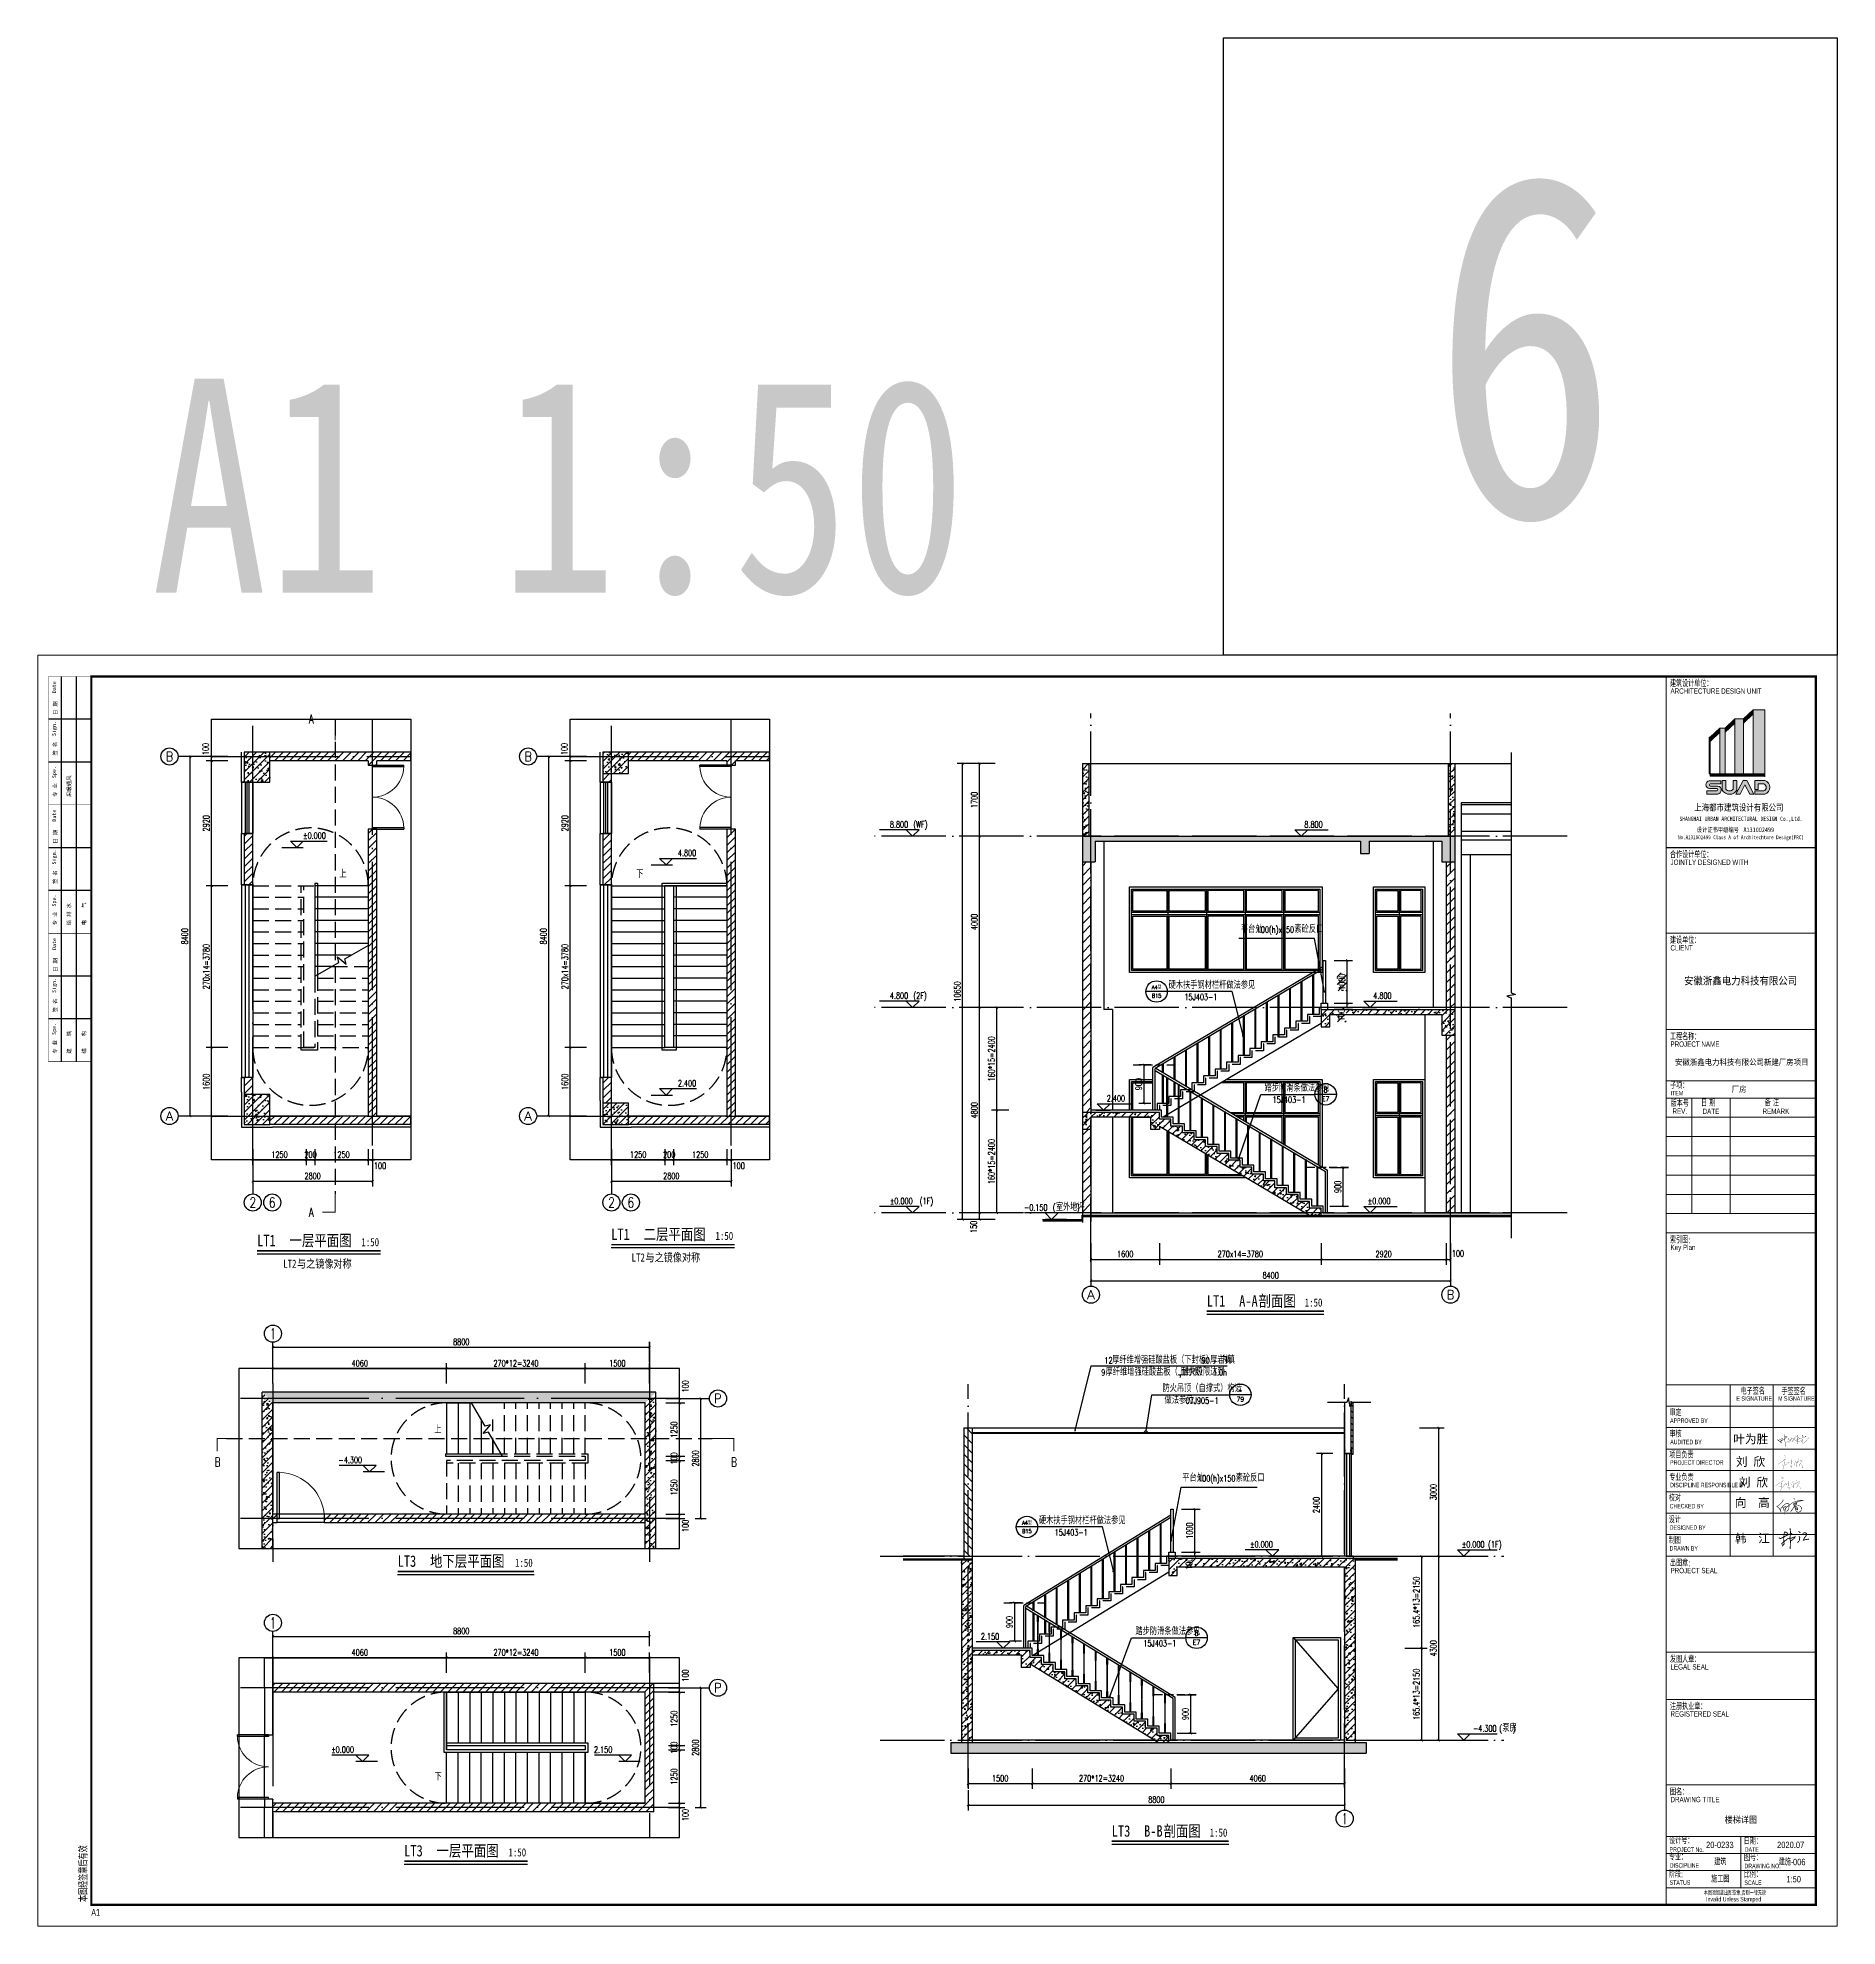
# Model space of a CAD drawing. Extents: x 409931 to 937299, y -508824 to 132289.
# Drawn here: x 570355 to 612405, y -204324 to -160200 of the extents above; entities that cross this region are included whole.
import ezdxf
from ezdxf.enums import TextEntityAlignment as Align

# ---------------------------------------------------------------- set-up
doc = ezdxf.new("R2010")
doc.units = 0
doc.header["$LTSCALE"] = 1500
doc.header["$MEASUREMENT"] = 0
doc.linetypes.add('DASH', pattern=[0.35, 0.25, -0.1])
doc.linetypes.add('DOTE', pattern=[2.42, 2, -0.2, 0.02, -0.2])
doc.layers.get('Defpoints').update_dxf_attribs({"color": 252})
for name, color, linetype in [('00-tk', 151, 'Continuous'), ('07m', 36, 'Continuous'), ('A-Carline(交通流线)', 136, 'Continuous'), ('A-Hatch2(建筑填充2立面)', 9, 'Continuous'), ('A-L-handrail(建筑栏杆)', 165, 'Continuous'), ('A-L-wall(建筑立面)', 2, 'Continuous'), ('A-Other(建筑其它)', 33, 'Continuous'), ('A-S-face(建筑粉刷线)', 136, 'Continuous'), ('A-S-SEE(建筑剖面可见线)', 154, 'Continuous'), ('A-Stair(建筑楼梯、踏步、电梯)', 25, 'Continuous'), ('AXIS', 3, 'Continuous'), ('AXIS_TEXT', 7, 'Continuous'), ('COLUMN', 2, 'Continuous'), ('DIM_ELEV', 3, 'Continuous'), ('DIM_IDEN', 3, 'Continuous'), ('DIM_LEAD', 3, 'Continuous'), ('DIM_SYMB', 3, 'Continuous'), ('DOOR_FIRE', 4, 'Continuous'), ('DOTE', 1, 'Continuous'), ('iicon', 7, 'Continuous'), ('PUB_DIM', 3, 'Continuous'), ('PUB_HATCH', 8, 'Continuous'), ('PUB_TEXT', 7, 'Continuous'), ('STAIR', 2, 'Continuous'), ('SURFACE', 6, 'Continuous'), ('WALL', 7, 'Continuous'), ('WALL-MOVE', 6, 'Continuous'), ('WINDOW', 4, 'Continuous'), ('签名', 1, 'Continuous')]:
    doc.layers.add(name, color=color, linetype=linetype)
doc.layers.add('TK', color=151, linetype='Continuous', lineweight=13)
doc.layers.add('功能名称', color=255, linetype='Continuous', lineweight=0)
doc.styles.add('_TCH_AXIS', font='COMPLEX', dxfattribs={"bigfont": 'GBCBIG'})
doc.styles.add('_TCH_DIM', font='SIMPLEX', dxfattribs={"bigfont": 'GBCBIG'})
doc.styles.add('_TCH_DIM_T3', font='SIMPLEX', dxfattribs={"width": 0.705882, "bigfont": 'GBCBIG'})
doc.styles.add('_TCH_LABEL', font='COMPLEX', dxfattribs={"bigfont": 'GBCBIG'})
doc.styles.add('DS6HT', font='simhei.ttf', dxfattribs={"width": 0.8})
doc.styles.add('T&D', font='haiwenrs.shx', dxfattribs={"width": 0.7, "bigfont": 'hztxt.shx'})
doc.styles.add('TITLE', font='simhei.ttf', dxfattribs={"width": 0.8})
doc.styles.add('仿宋体', font='', dxfattribs={"width": 0.8})
doc.styles.get('仿宋体').set_extended_font_data('SimSun')
doc.dimstyles.new('_TCH_ARCH&&50', dxfattribs={"dimtxt": 148.75, "dimasz": 50, "dimexe": 125, "dimexo": 150, "dimgap": 50, "dimtad": 1, "dimdec": 0, "dimzin": 0, "dimdsep": 46, "dimtxsty": '_TCH_DIM_T3', "dimblk": 'ARCHTICK', "dimcen": 0.09, "dimclrt": 7, "dimazin": 2, "dimtfac": 1, "dimtdec": 0, "dimtix": 1, "dimtmove": 2, "dimatfit": 3, "dimfxl": 0, "dimtolj": 1, "dimtzin": 0, "dimarcsym": 0})
pattern_1 = [(45, (-32674, 55951), (-88.388348, 88.388348), []), (50, (-32674, 55951), (358.63009, -31.37607), [37.5, -412.5]), (355, (-32674, 55951), (-69.37567, 376.09607), [30, -330]), (100.4514, (-32644.1, 55948.4), (289.25469, 344.71977), [31.8701, -350.57106]), (46.1842, (-32674, 56051), (533.62052, -82.7595), [56.25, -618.75]), (96.6356, (-32629.53, 56044.1), (467.33135, 487.05894), [47.80514, -525.8565]), (351.1842, (-32674, 56051), (467.33097, 487.0593), [45, -495]), (21, (-32624, 56026), (298.45353, -201.30945), [37.5, -412.5]), (326, (-32624, 56026), (121.65767, 362.57502), [30, -330]), (71.4514, (-32599.13, 56009.22), (420.11131, 161.26525), [31.8701, -350.57106]), (37.5, (-32674, 55951), (6.079928, 166.446927), [0, -326, 0, -335, 0, -331.25]), (7.5, (-32674, 55951), (131.53477, 197.205856), [0, -191, 0, -318.5, 0, -126.25]), (327.5, (-32785.5, 55951), (266.911218, -11.277436), [0, -125, 0, -390, 0, -517.5]), (317.5, (-32835.5, 55951), (291.593085, 50.05249), [0, -162.5, 0, -259, 0, -367.5])]
pattern_2 = [(45, (24966.5, 55633.5), (-88.388348, 88.388348), []), (50, (24966.5, 55633.5), (358.63009, -31.37607), [37.5, -412.5]), (355, (24966.5, 55633.5), (-69.37567, 376.09607), [30, -330]), (100.4514, (24996.4, 55630.9), (289.2547, 344.71977), [31.8701, -350.57106]), (46.1842, (24966.5, 55733.5), (533.62052, -82.7595), [56.25, -618.75]), (96.6356, (25010.97, 55726.6), (467.33135, 487.05894), [47.80514, -525.8565]), (351.1842, (24966.5, 55733.5), (467.33097, 487.0593), [45, -495]), (21, (25016.5, 55708.5), (298.45353, -201.30945), [37.5, -412.5]), (326, (25016.5, 55708.5), (121.65767, 362.57502), [30, -330]), (71.4514, (25041.37, 55691.72), (420.11131, 161.26525), [31.8701, -350.57106]), (37.5, (24966.5, 55633.5), (6.079928, 166.446927), [0, -326, 0, -335, 0, -331.25]), (7.5, (24966.5, 55633.5), (131.53477, 197.205856), [0, -191, 0, -318.5, 0, -126.25]), (327.5, (24855, 55633.5), (266.911218, -11.277436), [0, -125, 0, -390, 0, -517.5]), (317.5, (24805, 55633.5), (291.593085, 50.05249), [0, -162.5, 0, -259, 0, -367.5])]
pattern_3 = [(45, (0, 0), (-112.2532, 112.2532), [])]
pattern_4 = [(45, (0, 89.76), (-88.388383, 88.388383), [])]
pattern_5 = [(45, (0, 0), (-88.388348, 88.388348), []), (50, (0, 0), (358.63009, -31.37607), [37.5, -412.5]), (355, (0, 0), (-69.37567, 376.09607), [30, -330]), (100.4514, (29.9, -2.6), (289.2547, 344.71977), [31.8701, -350.57106]), (46.1842, (0, 100), (533.62052, -82.7595), [56.25, -618.75]), (96.6356, (44.47, 93.1), (467.33135, 487.05894), [47.80514, -525.8565]), (351.1842, (0, 100), (467.33097, 487.0593), [45, -495]), (21, (50, 75), (298.45353, -201.30945), [37.5, -412.5]), (326, (50, 75), (121.65767, 362.57502), [30, -330]), (71.4514, (74.87, 58.22), (420.11131, 161.26525), [31.8701, -350.57106]), (37.5, (0, 0), (6.079928, 166.446927), [0, -326, 0, -335, 0, -331.25]), (7.5, (0, 0), (131.53477, 197.205856), [0, -191, 0, -318.5, 0, -126.25]), (327.5, (-111.5, 0), (266.911218, -11.277436), [0, -125, 0, -390, 0, -517.5]), (317.5, (-161.5, 0), (291.593085, 50.05249), [0, -162.5, 0, -259, 0, -367.5])]

msp = doc.modelspace()

# ---------------------------------------------------------------- texts
at = {"layer": '07m', "color": 2, "style": '仿宋体', "width": 0.8}
for s, height, p in [('6', 8000, (602931.7, -171387.7)), ('A1 1:50', 5000, (572999.4, -173163.6))]:
    msp.add_text(s, height=height, dxfattribs=at).set_placement(p)
at = {"layer": 'AXIS_TEXT', "style": '_TCH_AXIS'}
for s, height, p, p2 in [('B', 217.6, (573344.7, -177101.8), (573520.9, -177101.8)), ('B', 217.6, (581725.2, -177101.8), (581901.4, -177101.8)), ('A', 212.6, (573341.7, -185499.3), (573523.9, -185499.3)), ('A', 212.6, (581722.2, -185499.3), (581904.4, -185499.3)), ('2', 233, (575301.4, -187530), (575456.7, -187530)), ('6', 233, (575756.9, -187530), (575912.2, -187530)), ('2', 233, (583681.9, -187530), (583837.2, -187530)), ('6', 233, (584137.4, -187530), (584292.7, -187530)), ('A', 212.6, (594874.4, -189673.5), (595056.6, -189673.5)), ('B', 217.6, (603277.4, -189676), (603453.6, -189676)), ('1', 257.4, (575794.7, -190606.3), (575905, -190606.3)), ('P', 217.6, (586161.7, -192103), (586337.9, -192103)), ('1', 257.4, (575794.7, -197363.3), (575905, -197363.3)), ('P', 217.6, (586161.7, -198860), (586337.9, -198860)), ('1', 257.4, (600838.5, -201937.1), (600948.8, -201937.1))]:
    msp.add_text(s, height=height, dxfattribs=at).set_placement(p, p2, align=Align.FIT)
at = {"layer": 'PUB_TEXT'}
for s, height, style, width, p in [('A', 212.5, '_TCH_LABEL', 0.705882, (576688.9, -176224.5)), ('8.800', 148.75, '_TCH_DIM', 0.705882, (590267.2, -178655.3)), ('(WF)', 148.75, '_TCH_DIM', 0.705882, (590815.2, -178655.3)), ('8.800', 148.75, '_TCH_DIM', 0.705882, (599952.2, -178655.3)), ('%%P0.000', 148.75, '_TCH_DIM', 0.705882, (576555.1, -178915.3)), ('4.800', 148.75, '_TCH_DIM', 0.705882, (585313.6, -179320.7)), ('100(h)x150', 148.75, '_TCH_DIM', 0.705882, (598839.9, -181111.9)), ('4.800', 148.75, '_TCH_DIM', 0.705882, (590267.2, -182655.3)), ('(2F)', 148.75, '_TCH_DIM', 0.705882, (590815.2, -182655.3)), ('15J403-1', 148.75, '_TCH_DIM', 0.705882, (597150.3, -182685.4)), ('4.800', 148.75, '_TCH_DIM', 0.705882, (601563.2, -182655.3)), ('2.400', 148.75, '_TCH_DIM', 0.705882, (585313.6, -184701.1)), ('2.400', 148.75, '_TCH_DIM', 0.705882, (595334.3, -185055.3)), ('15J403-1', 148.75, '_TCH_DIM', 0.705882, (599209.7, -185087.7)), ('%%P0.000', 148.75, '_TCH_DIM', 0.705882, (590267.2, -187455.3)), ('(1F)', 148.75, '_TCH_DIM', 0.705882, (590964.7, -187455.3)), ('-0.150', 148.75, '_TCH_DIM', 0.705882, (593399.6, -187605.3)), ('(', 148.8, '_TCH_DIM', 0.705882, (594074.1, -187605.3)), (')', 148.8, '_TCH_DIM', 0.705882, (594635.6, -187605.3)), ('%%P0.000', 148.75, '_TCH_DIM', 0.705882, (601433.2, -187455.3)), ('A', 212.5, '_TCH_LABEL', 0.705882, (576688.9, -187748.2)), ('LT1', 265.82, '仿宋体', 0.8, (575481.8, -188434.2)), ('一层平面图', 265.82, '仿宋体', 0.8, (576238, -188434.2)), ('1:50', 189.87, '仿宋体', 0.8, (577917.7, -188434.2)), ('LT1', 265.82, '仿宋体', 0.8, (583756.4, -188288.2)), ('二层平面图', 265.82, '仿宋体', 0.8, (584512.5, -188288.2)), ('1:50', 189.87, '仿宋体', 0.8, (586192.3, -188288.2)), ('LT2', 189.87, '仿宋体', 0.8, (576090.7, -188938.7)), ('与之镜像对称', 189.87, '仿宋体', 0.8, (576414.7, -188938.7)), ('LT2', 189.87, '仿宋体', 0.8, (584232.1, -188792.7)), ('与之镜像对称', 189.87, '仿宋体', 0.8, (584556.2, -188792.7)), ('LT1', 265.82, '仿宋体', 0.8, (597672.9, -189846.3)), ('A-A', 265.82, '仿宋体', 0.8, (598429, -189846.3)), ('剖面图', 265.82, '仿宋体', 0.8, (598882.7, -189846.3)), ('1:50', 189.87, '仿宋体', 0.8, (599961.1, -189846.3)), ('12', 148.75, '_TCH_DIM', 0.705882, (595280.6, -191178)), ('90', 148.75, '_TCH_DIM', 0.705882, (597549.4, -191178)), ('9', 148.8, '_TCH_DIM', 0.705882, (595207, -191458)), (',', 148.8, '_TCH_DIM', 0.705882, (597027.2, -191458)), ('1.0h', 148.75, '_TCH_DIM', 0.705882, (597814.4, -191458)), ('07J905-1', 148.75, '_TCH_DIM', 0.705882, (597177.1, -192117.3)), ('B', 212.5, '_TCH_LABEL', 0.705882, (574489.1, -193584.3)), ('-4.300', 148.75, '_TCH_DIM', 0.705882, (577382, -193502.3)), ('B', 212.5, '_TCH_LABEL', 0.705882, (586556.9, -193584.3)), ('100(h)x150', 148.75, '_TCH_DIM', 0.705882, (597468.5, -193934.1)), ('15J403-1', 148.75, '_TCH_DIM', 0.705882, (594119.7, -195196.7)), ('%%P0.000', 148.75, '_TCH_DIM', 0.705882, (598683.5, -195477.5)), ('%%P0.000', 148.75, '_TCH_DIM', 0.705882, (603631.3, -195477.5)), ('(1F)', 148.75, '_TCH_DIM', 0.705882, (604246.3, -195477.5)), ('LT3', 265.82, '仿宋体', 0.8, (578764.4, -195925.3)), ('地下层平面图', 265.82, '仿宋体', 0.8, (579520.5, -195925.3)), ('1:50', 189.87, '仿宋体', 0.8, (581507.4, -195925.3)), ('2.150', 148.75, '_TCH_DIM', 0.705882, (592394.5, -197627.5)), ('15J403-1', 148.75, '_TCH_DIM', 0.705882, (596191.8, -197786.2)), ('-4.300', 148.75, '_TCH_DIM', 0.705882, (603892.6, -199777.5)), ('(', 148.8, '_TCH_DIM', 0.705882, (604507.6, -199777.5)), (')', 148.8, '_TCH_DIM', 0.705882, (604823.4, -199777.5)), ('%%P0.000', 148.75, '_TCH_DIM', 0.705882, (577212.8, -200271.7)), ('2.150', 148.75, '_TCH_DIM', 0.705882, (583352.8, -200271.7)), ('LT3', 265.82, '仿宋体', 0.8, (595451.5, -202230.7)), ('B-B', 265.82, '仿宋体', 0.8, (596207.6, -202230.7)), ('剖面图', 265.82, '仿宋体', 0.8, (596661.3, -202230.7)), ('1:50', 189.87, '仿宋体', 0.8, (597739.6, -202230.7)), ('LT3', 265.82, '仿宋体', 0.8, (578918, -202692.2)), ('一层平面图', 265.82, '仿宋体', 0.8, (579674.1, -202692.2)), ('1:50', 189.87, '仿宋体', 0.8, (581353.8, -202692.2))]:
    msp.add_text(s, height=height, dxfattribs=dict(at, style=style, width=width)).set_placement(p)
at = {"layer": 'PUB_TEXT', "style": '_TCH_DIM'}
for s, height, p in [('上', 168.8, (577401.9, -179825.5)), ('下', 168.8, (584337, -179825.5)), ('平台处', 168.79, (598471.3, -181111.9)), ('素砼反口', 168.79, (599719.9, -181111.9)), ('硬木扶手钢材栏杆做法参见', 168.794, (596778.9, -182418.6)), ('踏步防滑条做法参见', 168.79, (599022.7, -184821)), ('室外地坪', 168.79, (594144.1, -187605.3)), ('厚纤维增强硅酸盐板（下封板），内填', 168.794, (595460.6, -191178)), ('厚岩棉', 168.79, (597749.4, -191178)), ('厚纤维增强硅酸盐板（上封板）', 168.794, (595307, -191458)), ('耐火极限达到', 168.79, (597077.2, -191458)), ('防火吊顶（自撑式）构造', 168.794, (596636, -191841)), ('做法参见', 168.79, (596685.6, -192117.3)), ('上', 168.8, (579618.1, -192806.7)), ('平台处', 168.79, (597099.9, -193934.1)), ('素砼反口', 168.79, (598348.5, -193934.1)), ('硬木扶手钢材栏杆做法参见', 168.794, (593748.4, -194930)), ('踏步防滑条做法参见', 168.79, (596004.7, -197519.4)), ('泵房', 168.79, (604577.6, -199777.5)), ('下', 168.8, (579627.4, -200913.7))]:
    msp.add_text(s, height=height, dxfattribs=at).set_placement(p)
at = {"layer": 'PUB_TEXT'}
for s, height, style, width, p, p2 in [('A4型', 88.55, '_TCH_DIM', 0.967972, (596384.7, -182430.5), (596612.9, -182430.5)), ('-', 130.5, '_TCH_LABEL', 0.777778, (598413.7, -191860.3), (598500.7, -191860.3)), ('A4型', 88.55, '_TCH_DIM', 0.967972, (593354.2, -194941.9), (593582.3, -194941.9))]:
    msp.add_text(s, height=height, dxfattribs=dict(at, style=style, width=width)).set_placement(p, p2, align=Align.FIT)
for s, height, style, p, p2 in [('B15', 91.55, '_TCH_DIM', (596387.6, -182628.6), (596610, -182628.6)), ('B', 130.5, '_TCH_DIM', (600407.1, -184840.2), (600494.1, -184840.2)), ('E7', 110.96, '_TCH_DIM', (600363.4, -185046.8), (600537.7, -185046.8)), ('79', 109.83, '_TCH_LABEL', (598368.3, -192065.9), (598546.1, -192065.9)), ('B15', 91.55, '_TCH_DIM', (593357.1, -195140), (593579.4, -195140)), ('E7', 110.96, '_TCH_DIM', (597345.4, -197745.2), (597519.8, -197745.2)), ('B', 130.5, '_TCH_DIM', (597389.1, -197538.7), (597476.1, -197538.7))]:
    msp.add_text(s, height=height, dxfattribs=dict(at, style=style)).set_placement(p, p2, align=Align.FIT)
at = {"layer": 'TK', "color": 2}
for s, height, style, width, p in [('安徽浙鑫电力科技有限公司', 175, 'TITLE', 0.9, (610146.7, -182321.3)), ('安徽浙鑫电力科技有限公司新建厂房项目', 137.5, 'TITLE', 0.9, (610172.5, -184203)), ('20-0233', 150, 'T&D', 0.7, (609662.2, -202498)), ('2020.07', 150, 'T&D', 0.7, (611316.7, -202498)), ('建筑', 150, 'T&D', 0.7, (609671.3, -202898)), ('建施-', 150, 'T&D', 0.7, (611210.5, -202898)), ('施工图', 150, 'T&D', 0.7, (609671.3, -203298)), ('1:50', 150, 'T&D', 0.7, (611386.2, -203298))]:
    msp.add_text(s, height=height, dxfattribs=dict(at, style=style, width=width)).set_placement(p, align=Align.CENTER)
at = {"layer": 'TK', "color": 2, "style": 'TITLE', "width": 0.9}
msp.add_text('厂房', height=137.5, dxfattribs=at).set_placement((609939.8, -184831.3))
at = {"layer": 'TK', "color": 3, "style": 'TITLE', "width": 0.9}
msp.add_text('楼梯详图', height=150, dxfattribs=at).set_placement((610153.3, -201910.4), align=Align.CENTER)
at = {"layer": 'TK', "color": 3, "style": 'T&D', "width": 0.7}
msp.add_text('006', height=150, dxfattribs=at).set_placement((611371, -202898))

# ---------------------------------------------------------------- blocks, each defined once
blk = doc.blocks.new('会签')
at = {"layer": '00-tk'}
for p, q in [((-1400, 24000), (-1400, 6000)), ((-700, 24000), (-700, 6000)), ((0, 22000), (-2000, 22000)), ((0, 20000), (-2000, 20000)), ((0, 16000), (-2000, 16000)), ((0, 14000), (-2000, 14000)), ((0, 10000), (-2000, 10000)), ((0, 8000), (-2000, 8000))]:
    blk.add_line(p, q, dxfattribs=at)
at = {"layer": '00-tk', "const_width": 24.7}
for points in [[(0, 6000), (-2000, 6000), (-2000, 24000)], [(0, 24000), (-2000, 24000)], [(0, 18000), (-2000, 18000)], [(0, 12000), (-2000, 12000)]]:
    blk.add_lwpolyline(points, dxfattribs=at)
at = {"layer": '00-tk', "style": 'DS6HT'}
for s, p in [('Date', (-1642, 23216)), ('日 期', (-1589, 22196)), ('Sign.', (-1651, 21215)), ('签 名', (-1603, 20306)), ('Spe.', (-1648, 19251)), ('专 业', (-1608, 18369)), ('采暖通风', (-948, 18370)), ('Date', (-1642, 17216)), ('日 期', (-1589, 16196)), ('Sign.', (-1651, 15215)), ('签 名', (-1603, 14306)), ('Spe.', (-1648, 13251)), ('给 排 水', (-956, 12372)), ('电    气', (-251, 12372)), ('专 业', (-1608, 12369)), ('Date', (-1642, 11216)), ('日 期', (-1589, 10196)), ('Sign.', (-1651, 9215)), ('签 名', (-1603, 8306)), ('Spe.', (-1648, 7251)), ('建    筑', (-948, 6372)), ('结    构', (-248, 6374)), ('专 业', (-1608, 6369))]:
    blk.add_text(s, height=180, rotation=90, dxfattribs=at).set_placement(p)
blk = doc.blocks.new('A1')
at = {"layer": 'TK'}
h = blk.add_hatch(color=256, dxfattribs=at)
edge = h.paths.add_edge_path()
edge.add_arc((-1743, 26610), 166, 288.7014, 432.3607)
edge.add_line((-1692, 26768), (-1928, 26768))
edge.add_line((-1928, 26768), (-1928, 26558))
edge.add_line((-1928, 26558), (-1846, 26558))
edge.add_line((-1846, 26558), (-1846, 26689))
edge.add_line((-1846, 26689), (-1713, 26689))
edge.add_arc((-1743, 26609), 85.1, -72.1672, 69.3878, ccw=False)
edge.add_line((-1717, 26528), (-1927, 26528))
edge.add_line((-1927, 26528), (-1927, 26452))
edge.add_line((-1927, 26452), (-1689, 26452))
edge = h.paths.add_edge_path()
edge.add_arc((-2516, 26643), 196, 210.1328, 329.8672)
edge.add_line((-2347, 26545), (-2347, 26768))
edge.add_line((-2347, 26768), (-2431, 26768))
edge.add_line((-2431, 26768), (-2431, 26569))
edge.add_arc((-2516, 26630), 105, 215.5497, 324.4503, ccw=False)
edge.add_line((-2602, 26569), (-2602, 26768))
edge.add_line((-2602, 26768), (-2686, 26768))
edge.add_line((-2686, 26768), (-2686, 26545))
edge = h.paths.add_edge_path()
edge.add_arc((-2974, 26673), 93.2, 99.4771, 264.9306)
edge.add_line((-2982, 26580), (-2815, 26580))
edge.add_arc((-2815, 26553), 27, -89.9898, 89.9898, ccw=False)
edge.add_line((-2815, 26526), (-3051, 26526))
edge.add_line((-3051, 26526), (-3051, 26453))
edge.add_line((-3051, 26453), (-2794, 26453))
edge.add_arc((-2802, 26546), 93.2, 275.0694, 440.5229)
edge.add_line((-2787, 26638), (-2958, 26638))
edge.add_arc((-2958, 26665), 27, 90.0102, 269.9898, ccw=False)
edge.add_line((-2958, 26692), (-2719, 26692))
edge.add_line((-2719, 26692), (-2719, 26765))
edge.add_line((-2719, 26765), (-2989, 26765))
h.paths.add_polyline_path([(-2199, 26771), (-2114, 26771), (-1946, 26450), (-2044, 26450), (-2156, 26669), (-2269, 26450), (-2367, 26450)])
for p, q in [((0, 29700), (-42050, 29700)), ((-42050, 29700), (-42050, 0)), ((0, 0), (0, 29700)), ((-500, 29200), (-40800, 29200)), ((-40800, 29200), (-40800, 500)), ((-4000, 29200), (-4000, 500)), ((-500, 500), (-500, 29200)), ((-4000, 25200), (-500, 25200)), ((-4000, 23200), (-500, 23200)), ((-4000, 20950), (-500, 20950)), ((-4000, 19750), (-500, 19750)), ((-4000, 19350), (-500, 19350)), ((-4000, 19350), (-500, 19350)), ((-4000, 19350), (-500, 19350)), ((-4000, 19350), (-500, 19350)), ((-4000, 19350), (-500, 19350)), ((-3400, 19350), (-3400, 16650)), ((-2500, 19350), (-2500, 16650)), ((-4000, 18900), (-500, 18900)), ((-4000, 18450), (-500, 18450)), ((-4000, 18000), (-500, 18000)), ((-4000, 17550), (-500, 17550)), ((-4000, 17100), (-500, 17100)), ((-4000, 16650), (-500, 16650)), ((-4000, 16200), (-500, 16200)), ((-4000, 12650), (-500, 12650)), ((-4000, 12650), (-500, 12650)), ((-4000, 12650), (-500, 12650)), ((-4000, 12650), (-500, 12650)), ((-4000, 12650), (-500, 12650)), ((-500, 12650), (-4000, 12650)), ((-500, 12650), (-4000, 12650)), ((-500, 12650), (-4000, 12650)), ((-4000, 12650), (-500, 12650)), ((-2500, 8650), (-2500, 12650)), ((-2500, 12650), (-2500, 9450)), ((-1500, 8650), (-1500, 12650)), ((-1500, 9450), (-1500, 12650)), ((-500, 12150), (-4000, 12150)), ((-500, 11650), (-4000, 11650)), ((-500, 11650), (-4000, 11650)), ((-500, 11150), (-4000, 11150)), ((-500, 11150), (-4000, 11150)), ((-500, 10650), (-4000, 10650)), ((-500, 10650), (-4000, 10650)), ((-500, 10150), (-4000, 10150)), ((-500, 10150), (-4000, 10150)), ((-500, 9650), (-4000, 9650)), ((-500, 9650), (-4000, 9650)), ((-500, 9150), (-4000, 9150)), ((-500, 9150), (-4000, 9150)), ((-4000, 8650), (-500, 8650)), ((-4000, 8650), (-500, 8650)), ((-500, 8650), (-4000, 8650)), ((-500, 8650), (-4000, 8650)), ((-4000, 6400), (-500, 6400)), ((-500, 5300), (-4000, 5300)), ((-500, 2100), (-4000, 2100)), ((-2250, 2100), (-2250, 900)), ((-500, 1700), (-4000, 1700)), ((-500, 1300), (-4000, 1300)), ((-500, 900), (-4000, 900)), ((-40800, 500), (-500, 500)), ((-500, 500), (-4000, 500)), ((-42050, 0), (0, 0))]:
    blk.add_line(p, q, dxfattribs=at)
at = {"layer": 'TK', "color": 7}
for p, q in [((-2192, 28208), (-1967, 28422)), ((-2192, 28194), (-1967, 28408)), ((-2192, 28180), (-1967, 28394)), ((-2192, 28166), (-1967, 28381)), ((-2192, 28152), (-1967, 28367)), ((-2192, 28139), (-1967, 28353)), ((-2192, 28125), (-1967, 28339)), ((-2192, 28111), (-1967, 28326)), ((-1692, 28422), (-1967, 28422)), ((-1967, 28422), (-1967, 26929)), ((-1692, 26927), (-1692, 28422)), ((-2967, 27779), (-2742, 27993)), ((-2967, 27765), (-2742, 27980)), ((-2967, 27751), (-2742, 27966)), ((-2967, 27737), (-2742, 27952)), ((-2967, 27723), (-2742, 27938)), ((-2967, 27710), (-2742, 27924)), ((-2967, 27696), (-2742, 27911)), ((-2967, 27682), (-2742, 27897)), ((-2617, 27993), (-2742, 27993)), ((-2742, 27993), (-2742, 26929)), ((-2617, 27993), (-2392, 28208)), ((-2617, 27980), (-2392, 28194)), ((-2617, 27966), (-2392, 28180)), ((-2617, 27952), (-2392, 28166)), ((-2617, 27938), (-2392, 28152)), ((-2617, 27924), (-2392, 28139)), ((-2617, 27910), (-2392, 28125)), ((-2617, 27897), (-2392, 28111)), ((-2617, 26929), (-2617, 27993)), ((-2392, 28208), (-2392, 26929)), ((-2392, 28208), (-2192, 28208)), ((-2192, 26927), (-2192, 28208)), ((-2967, 27779), (-2992, 27779)), ((-2992, 27779), (-2992, 26929)), ((-2967, 27779), (-2967, 26929)), ((-2992, 26929), (-2962, 26929)), ((-2967, 26929), (-2967, 26869)), ((-2967, 26919), (-1692, 26919)), ((-2967, 26919), (-1692, 26919)), ((-2962, 26929), (-1692, 26929)), ((-2746, 26929), (-2615, 26929)), ((-2391, 26929), (-2191, 26929)), ((-1969, 26929), (-1692, 26929)), ((-1692, 26859), (-1692, 26924)), ((-2967, 26909), (-1692, 26909)), ((-2967, 26899), (-1692, 26899)), ((-2967, 26889), (-1692, 26889)), ((-2967, 26869), (-1692, 26869))]:
    blk.add_line(p, q, dxfattribs=at)
at = {"layer": 'TK', "const_width": 50}
blk.add_lwpolyline([(-40800, 29200), (-500, 29200), (-500, 500), (-40800, 500)], close=True, dxfattribs=at)
at = {"layer": 'TK', "const_width": 25}
for points in [[(-4000, 500), (-4000, 29200)], [(-4000, 25200), (-500, 25200)]]:
    blk.add_lwpolyline(points, dxfattribs=at)
at = {"layer": 'TK', "color": 7}
for points in [[(-2815, 26526), (-3051, 26526), (-3051, 26453), (-2794, 26453)], [(-2989, 26765), (-2719, 26765), (-2719, 26692), (-2958, 26692)], [(-2815, 26580), (-2982, 26580)], [(-2958, 26638), (-2787, 26638)], [(-2686, 26768), (-2602, 26768), (-2602, 26569)], [(-2686, 26768), (-2686, 26545)], [(-2347, 26768), (-2431, 26768), (-2431, 26569)], [(-2199, 26771), (-2367, 26450), (-2269, 26450), (-2156, 26669)], [(-2347, 26768), (-2347, 26545)], [(-2199, 26771), (-2114, 26771), (-1946, 26450), (-2044, 26450), (-2156, 26669)], [(-1928, 26558), (-1928, 26768), (-1692, 26768)], [(-1928, 26558), (-1846, 26558), (-1846, 26689), (-1713, 26689)], [(-1927, 26528), (-1717, 26528)], [(-1927, 26528), (-1927, 26452), (-1689, 26452)]]:
    blk.add_lwpolyline(points, dxfattribs=at)
at = {"layer": 'TK'}
blk.add_lwpolyline([(-4000, 3300), (-500, 3300), (-500, 2100), (-4000, 2100)], close=True, dxfattribs=at)
at = {"layer": 'TK', "color": 7}
for centre, radius, start, end in [((-2974, 26673), 93.2, 99.4771, 264.9306), ((-2958, 26665), 27, 90.0102, 269.9898), ((-2815, 26553), 27, 270.0102, 89.9898), ((-2802, 26546), 93.2, 275.0694, 80.5229), ((-2516, 26643), 196, 210.1328, 329.8672), ((-2516, 26630), 105, 215.5497, 324.4503), ((-1743, 26609), 85.1, 287.8328, 69.3878), ((-1743, 26610), 166, 288.7014, 72.3607)]:
    blk.add_arc(centre, radius, start, end, dxfattribs=at)
for points in [[(-2192, 28208), (-2192, 28194), (-1967, 28422), (-1967, 28408)], [(-2192, 28180), (-2192, 28166), (-1967, 28395), (-1967, 28381)], [(-2192, 28152), (-2192, 28139), (-1967, 28367), (-1967, 28353)], [(-2192, 28125), (-2192, 28111), (-1967, 28340), (-1967, 28326)], [(-1967, 26929), (-1692, 26929), (-1967, 28422), (-1692, 28422)], [(-2967, 27779), (-2967, 27765), (-2742, 27993), (-2742, 27980)], [(-2967, 27751), (-2967, 27737), (-2742, 27966), (-2742, 27952)], [(-2967, 27724), (-2967, 27710), (-2742, 27938), (-2742, 27925)], [(-2966, 27696), (-2966, 27683), (-2741, 27911), (-2741, 27897)], [(-2742, 26929), (-2617, 26929), (-2742, 27993), (-2617, 27993)], [(-2617, 27993), (-2617, 27980), (-2392, 28208), (-2392, 28194)], [(-2617, 27966), (-2617, 27952), (-2392, 28180), (-2392, 28167)], [(-2617, 27938), (-2617, 27924), (-2392, 28153), (-2392, 28139)], [(-2617, 27911), (-2616, 27897), (-2391, 28125), (-2391, 28112)], [(-2392, 26929), (-2192, 26929), (-2392, 28208), (-2192, 28208)], [(-2992, 26929), (-2962, 26929), (-2992, 27779), (-2967, 27779)], [(-2967, 26919), (-2967, 26929), (-1692, 26919), (-1692, 26929)], [(-2967, 26899), (-2967, 26909), (-1692, 26899), (-1692, 26909)], [(-2967, 26879), (-2967, 26889), (-1692, 26879), (-1692, 26889)], [(-2967, 26859), (-2967, 26869), (-1692, 26859), (-1692, 26869)]]:
    blk.add_solid(points, dxfattribs=at)
at = {"layer": 'TK', "xscale": 0.5, "yscale": 0.5, "zscale": 0.5}
blk.add_blockref('会签', (-40800, 17200), dxfattribs=at)
at = {"layer": 'TK', "style": 'T&D', "width": 0.7}
for s, height, p in [('建筑设计单位：', 150, (-3909, 28959)), ('ARCHITECTURE DESIGN UNIT', 125, (-3897, 28798)), ('合作设计单位：', 150, (-3909, 24959)), ('JOINTLY DESIGNED WITH', 125, (-3897, 24798)), ('建设单位：', 150, (-3909, 22959)), ('CLIENT', 125, (-3897, 22798)), ('工程名称：', 150, (-3909, 20709)), ('PROJECT NAME', 125, (-3897, 20548)), ('子项：', 150, (-3905, 19569)), ('ITEM', 105, (-3893, 19412)), ('版本号', 150, (-3893, 19148)), ('REV.', 125, (-3850, 18983)), ('日 期', 150, (-3183, 19159)), ('DATE', 125, (-3146, 18979)), ('REMARK', 125, (-1746, 18980)), ('备 注', 150, (-1693, 19166)), ('索引图:', 150, (-3909, 15959)), ('Key Plan', 125, (-3897, 15798)), ('E SIGNATURE', 105, (-2357, 12279)), ('电子签名', 150, (-2260, 12424)), ('M SIGNATURE', 105, (-1382, 12279)), ('手签签名', 150, (-1303, 12418)), ('审定', 150, (-3922, 11921)), ('审核', 150, (-3923, 11426)), ('APPROVED BY', 105, (-3906, 11760)), ('项目负责', 150, (-3925, 10933)), ('AUDITED BY', 105, (-3904, 11262)), ('PROJECT DIRECTOR', 105, (-3905, 10781)), ('专业负责', 150, (-3924, 10409)), ('DISCIPLINE RESPONSIBLE BY', 105, (-3906, 10256)), ('校对', 150, (-3934, 9929)), ('CHECKED BY', 105, (-3916, 9763)), ('设计', 150, (-3937, 9422)), ('DESIGNED BY', 105, (-3914, 9262)), ('制图', 150, (-3935, 8939)), ('DRAWN BY', 105, (-3917, 8777)), ('出图章:', 150, (-3909, 8409)), ('PROJECT SEAL', 125, (-3897, 8248)), ('发图人章：', 150, (-3909, 6159)), ('LEGAL SEAL', 125, (-3897, 5998)), ('注册执业章：', 150, (-3909, 5059)), ('REGISTERED SEAL', 125, (-3897, 4898)), ('图名：', 150, (-3909, 3059)), ('DRAWING TITLE', 125, (-3897, 2898)), ('设计号：', 150, (-3928, 1922)), ('PROJECT No.', 105, (-3918, 1738)), ('日期：', 150, (-2185, 1911)), ('DATE', 105, (-2161, 1739)), ('专业：', 150, (-3934, 1541)), ('DISCIPLINE', 105, (-3913, 1368)), ('图号：', 150, (-2179, 1528)), ('DRAWING NO.', 105, (-2168, 1355)), ('阶段:', 150, (-3934, 1140)), ('STATUS', 105, (-3917, 967)), ('比例：', 150, (-2184, 1136)), ('SCALE', 105, (-2170, 964)), ('A1', 157.5, (-40800, 244))]:
    blk.add_text(s, height=height, dxfattribs=at).set_placement(p)
at = {"layer": 'TK', "color": 7, "style": 'TITLE', "width": 0.8}
for s, height, p in [('上海都市建筑设计有限公司 ', 155, (-2250, 26062)), ('SHANGHAI URBAN ARCHITECTURAL DESIGN Co.,Ltd.', 100, (-2250, 25826)), ('No.A131002499 Class A of Architechture Design(PRC)', 90, (-2250, 25398))]:
    blk.add_text(s, height=height, dxfattribs=at).set_placement(p, align=Align.CENTER)
for s, p in [('设计证书甲级编号', (-3282, 25564)), ('A131002499', (-2192, 25564))]:
    blk.add_text(s, height=110, dxfattribs=at).set_placement(p)
at = {"layer": 'TK', "style": 'T&D', "width": 0.7}
blk.add_text('本图经签章后有效', height=175, rotation=90, dxfattribs=at).set_placement((-40889, 567))
for s, height, p in [('Invalid Unless Stamped', 105, (-2421, 620)), ('本图须加盖出图签章,否则一律无效', 100, (-2392, 782))]:
    blk.add_text(s, height=height, dxfattribs=at).set_placement(p, align=Align.MIDDLE)
blk = doc.blocks.new('A$C7C122B11')
at = {"layer": 'iicon', "color": 13, "const_width": 7.58}
for points in [[(0, 251), (101, 316)], [(101, 316), (199, 383)], [(180, 234), (214, 214)], [(220, 61), (189, 0)], [(199, 383), (301, 455)], [(214, 214), (249, 201)], [(254, 164), (220, 61)], [(244, 611), (279, 605)], [(249, 201), (284, 195)], [(270, 260), (254, 164)], [(322, 465), (255, 393)], [(255, 393), (267, 338)], [(267, 338), (270, 260)], [(279, 605), (315, 591)], [(284, 195), (312, 200)], [(321, 572), (298, 526)], [(301, 455), (344, 476)], [(312, 200), (331, 220)], [(315, 591), (321, 572)], [(331, 220), (382, 295)], [(382, 295), (411, 328)], [(411, 328), (434, 349)], [(434, 349), (448, 349)], [(448, 349), (455, 315)], [(455, 315), (462, 292)], [(462, 292), (485, 335)], [(535, 158), (509, 209)], [(575, 108), (535, 158)], [(554, 440), (553, 381)], [(553, 381), (555, 298)], [(555, 298), (561, 212)], [(561, 212), (572, 134)], [(572, 134), (575, 108)], [(674, 309), (686, 266)], [(686, 266), (692, 224)], [(692, 224), (692, 211)], [(718, 416), (741, 413)], [(745, 400), (719, 368)], [(726, 309), (755, 327)], [(741, 413), (745, 400)], [(755, 327), (790, 346)], [(756, 296), (765, 257)], [(762, 218), (762, 180)], [(762, 180), (763, 160)], [(765, 257), (762, 218)], [(790, 346), (817, 357)], [(826, 342), (799, 315)], [(817, 357), (835, 356)], [(835, 356), (826, 342)], [(858, 469), (850, 439)], [(850, 439), (850, 403)], [(850, 403), (863, 373)], [(872, 485), (858, 469)], [(863, 373), (876, 363)], [(876, 363), (897, 363)], [(892, 201), (876, 164)], [(909, 233), (892, 201)], [(897, 363), (924, 382)], [(921, 283), (909, 233)], [(923, 311), (921, 283)], [(924, 382), (974, 414)], [(951, 294), (937, 279)], [(971, 334), (951, 294)], [(991, 378), (971, 334)], [(974, 414), (997, 421)], [(980, 231), (1007, 207)], [(1010, 411), (991, 378)], [(997, 421), (1010, 411)], [(1033, 121), (1002, 119)], [(1007, 207), (1028, 171)], [(1028, 171), (1033, 146)], [(1033, 146), (1033, 121)]]:
    blk.add_lwpolyline(points, dxfattribs=at)
blk = doc.blocks.new('A$C2CD672AE')
at = {"layer": '签名', "const_width": 40}
for points in [[(540, 958), (551, 861), (567, 712), (523, 495), (559, 372), (543, 1)], [(10, 523), (86, 480), (394, 629), (590, 723), (643, 672)], [(462, 656), (414, 738), (355, 782), (274, 780), (253, 600), (239, 476), (251, 353), (262, 228), (197, 148), (148, 248), (316, 383), (446, 488), (600, 502), (775, 564), (727, 488), (613, 394), (559, 372)], [(945, 587), (994, 537), (977, 455), (975, 388), (887, 289)], [(935, 820), (1023, 749)], [(1126, 719), (1223, 757), (1271, 749), (1305, 711), (1309, 646), (1217, 526), (1158, 404), (1244, 429), (1358, 448), (1418, 455)]]:
    blk.add_lwpolyline(points, dxfattribs=at)
blk = doc.blocks.new('A$C3CB17D36')
at = {"const_width": 19.8}
for points in [[(80, 483), (82, 436), (-4, 331), (-78, 262), (-162, 214), (-96, 172), (-54, 122), (-14, 43), (0, 0)], [(-29, 73), (10, 153), (71, 228), (167, 307), (248, 338), (278, 337), (299, 321), (315, 280), (314, 213), (304, 143), (282, 94), (256, 43), (211, 30), (146, 45)], [(65, 180), (93, 156), (111, 112), (117, 72), (102, 134), (135, 190), (181, 222), (201, 209), (198, 167), (178, 105), (157, 102), (195, 158), (241, 200), (315, 257), (385, 312), (440, 349), (503, 383), (609, 420), (706, 439), (791, 454), (852, 454), (716, 416), (599, 368), (536, 337), (477, 307), (499, 274), (517, 240), (510, 196), (467, 131), (427, 62), (399, 43), (467, 131), (526, 187), (613, 233), (672, 242), (729, 240), (769, 207), (791, 169), (791, 122), (782, 49), (744, 16), (692, -10), (629, 1), (595, 23), (580, 54), (573, 98), (582, 119), (601, 157), (635, 177), (651, 159), (649, 129), (648, 81), (582, 119)], [(484, 543), (520, 516), (530, 479)], [(511, 204), (545, 247), (597, 293), (620, 321), (595, 337), (562, 312), (534, 290), (503, 269)], [(573, 98), (558, 138), (557, 178), (546, 198)]]:
    blk.add_lwpolyline(points, dxfattribs=at)
blk = doc.blocks.new('5635634563456')
at = {"layer": 'AXIS', "color": 1, "ltscale": 1000}
for points, const_width in [([(455638, 226631), (456046, 226314), (455898, 226528)], 35), ([(455726, 226495), (455793, 226559), (455885, 226610), (455980, 226658), (456074, 226692), (456140, 226711), (456191, 226721), (456171, 226679), (456122, 226626), (456066, 226550), (456000, 226461), (455930, 226407)], 35), ([(456000, 226461), (456120, 226541), (456209, 226584), (456284, 226619), (456362, 226642), (456383, 226667), (456372, 226711), (456436, 226771), (456484, 226814), (456541, 226856), (456584, 226882)], 35), ([(456321, 227084), (456323, 227003), (456340, 226889), (456350, 226736), (456364, 226551), (456389, 226377), (456412, 226211), (456434, 226115), (456454, 225981), (456460, 225938)], 35), ([(456541, 226856), (456497, 226883), (456453, 226906), (456404, 226930), (456347, 226954), (456330, 226974)], 35), ([(456474, 226132), (456468, 226098), (456460, 225938)], 10), ([(456511, 226356), (456598, 226399), (456645, 226426), (456716, 226466), (456769, 226502), (456843, 226554), (456901, 226589), (456972, 226633), (457083, 226688), (457147, 226724), (457210, 226744), (457243, 226739), (457255, 226715), (457256, 226661), (457241, 226611), (457206, 226554), (457187, 226524), (457156, 226496), (457121, 226466), (457079, 226440), (457051, 226436), (457075, 226474), (457120, 226543), (457168, 226614), (457233, 226692), (457285, 226754), (457338, 226800), (457415, 226883), (457487, 226940), (457542, 226981), (457583, 227002), (457585, 226954), (457566, 226823), (457537, 226676), (457515, 226502), (457509, 226326), (457520, 226216)], 20), ([(456723, 226780), (456707, 226722), (456709, 226662), (456720, 226612), (456740, 226593), (456760, 226586), (456774, 226591)], 20)]:
    blk.add_lwpolyline(points, dxfattribs=dict(at, const_width=const_width))
for points in [[(457041, 226828, 20, 20, 0), (456957, 226700, 20, 20, 0), (456928, 226631, 20, 20, 0), (456875, 226503, 20, 20, 0), (456834, 226423, 20, 20, 0), (456812, 226396, 20, 20, 0), (456724, 226364, 20, 0, 0)], [(457512, 226414, 20, 20, 0), (457568, 226678, 20, 20, 0), (457591, 226783, 20, 20, 0), (457627, 226841, 20, 20, 0), (457636, 226855, 20, 20, 0), (457670, 226830, 20, 20, 0), (457684, 226788, 20, 20, 0), (457721, 226669, 20, 20, 0), (457721, 226593, 20, 20, 0), (457722, 226502, 20, 20, 0), (457712, 226436, 20, 20, 0), (457675, 226435, 20, 20, 0), (457629, 226445, 20, 20, 0), (457579, 226451, 20, 20, 0), (457468, 226480, 20, 20, 0), (457412, 226504, 20, 20, 0), (457345, 226518, 20, 20, 0), (457423, 226562, 20, 20, 0), (457642, 226660, 20, 20, 0), (457903, 226748, 20, 20, 0), (458182, 226843, 20, 20, 0), (458298, 226875, 20, 20, 0), (458384, 226894, 20, 20, 0), (458349, 226902, 20, 20, 0), (458320, 226902, 20, 20, 0), (458244, 226891, 20, 20, 0), (458219, 226887, 20, 20, 0), (458166, 226893, 20, 20, 0), (458108, 226921, 20, 20, 0), (458072, 226957, 20, 20, 0), (458038, 226986, 20, 20, 0), (458000, 227029, 20, 20, 0), (457974, 227049, 20, 20, 0), (457985, 226931, 20, 20, 0), (458001, 226820, 20, 20, 0), (458013, 226590, 20, 20, 0), (458016, 226523, 20, 20, 0), (457984, 226423, 20, 20, 0), (457948, 226430, 20, 20, 0), (457915, 226448, 20, 20, 0), (457886, 226495, 20, 20, 0), (457875, 226514, 20, 20, 0), (457865, 226548, 20, 20, 0), (457913, 226535, 20, 20, 0), (457962, 226508, 20, 20, 0), (457985, 226486, 20, 20, 0), (458023, 226448, 20, 20, 0), (458044, 226386, 20, 20, 0), (458039, 226328, 20, 20, 0), (458028, 226266, 20, 20, 0), (458031, 226227, 20, 20, 0), (458032, 226211, 20, 20, 0), (458087, 226240, 20, 20, 0), (458166, 226298, 20, 20, 0), (458306, 226445, 20, 20, 0), (458437, 226588, 20, 20, 0), (458487, 226643, 20, 0, 0), (458657, 226831, 0, 0, 0)]]:
    blk.add_lwpolyline(points, format="xyseb", dxfattribs=at)
blk = doc.blocks.new('签名')
at = {"xscale": 1.132661029987503, "yscale": 1.132661029972951, "zscale": 1.132661029967055}
for p in [(-1750, 4064), (-1860, 3062)]:
    blk.add_blockref('A$C7C122B11', p, dxfattribs=at)
at = {"layer": '00-tk', "xscale": 1.200000000011642, "yscale": 1.19999999999709, "zscale": 1.2}
blk.add_blockref('A$C3CB17D36', (-1599, 2124), dxfattribs=at)
at = {"layer": 'AXIS', "xscale": 0.5, "yscale": 0.5, "zscale": 0.5}
blk.add_blockref('5635634563456', (-229602, -107802), dxfattribs=at)
at = {"layer": '签名'}
blk.add_blockref('A$C2CD672AE', (-1713, 399), dxfattribs=at)
at = {"layer": '功能名称', "color": 7, "style": 'DS6HT'}
for s, p in [('叶为胜', (-3830, 5326)), ('刘 欣', (-3706, 4269)), ('刘 欣', (-3567, 3309)), ('向  高', (-3757, 2357)), ('韩  江', (-3750, 689))]:
    blk.add_text(s, height=400, dxfattribs=at).set_placement(p)
blk = doc.blocks.new('_ArchTick')
at = {"color": 0, "linetype": 'ByBlock', "const_width": 0.4}
blk.add_lwpolyline([(-0.5, -0.5), (0.5, 0.5)], dxfattribs=at)
blk = doc.blocks.new('*D244')
at = {"layer": 'Defpoints', "color": 0}
for p in [(582296, -176993), (582796, -176993), (582796, -185393)]:
    blk.add_point(p, dxfattribs=at)
at = {"layer": 'PUB_DIM', "color": 0, "lineweight": -2}
for p, q in [((582646, -176993), (582171, -176993)), ((582296, -185393), (582296, -176993)), ((582646, -185393), (582171, -185393))]:
    blk.add_line(p, q, dxfattribs=at)
at = {"layer": 'PUB_DIM', "color": 0, "lineweight": -2, "xscale": 50, "yscale": 50, "zscale": 50}
for p, rotation in [((582296, -176993), 90), ((582296, -185393), 270)]:
    blk.add_blockref('_ArchTick', p, dxfattribs=dict(at, rotation=rotation))
at = {"layer": 'PUB_DIM', "color": 7, "insert": (582172, -181193), "char_height": 148.8, "attachment_point": 5, "rotation": 90, "style": '_TCH_DIM_T3'}
blk.add_mtext('\\A1;8400', dxfattribs=at)
blk = doc.blocks.new('*D245')
at = {"layer": 'Defpoints', "color": 0}
for p in [(583760, -186085), (586560, -186085), (586560, -186918)]:
    blk.add_point(p, dxfattribs=at)
at = {"layer": 'PUB_DIM', "color": 0, "lineweight": -2}
for p, q in [((583760, -186235), (583760, -187043)), ((586560, -186235), (586560, -187043)), ((583760, -186918), (586560, -186918))]:
    blk.add_line(p, q, dxfattribs=at)
at = {"layer": 'PUB_DIM', "color": 0, "lineweight": -2, "xscale": 50, "yscale": 50, "zscale": 50, "rotation": 180}
blk.add_blockref('_ArchTick', (583760, -186918), dxfattribs=at)
at = {"layer": 'PUB_DIM', "color": 0, "lineweight": -2, "xscale": 50, "yscale": 50, "zscale": 50}
blk.add_blockref('_ArchTick', (586560, -186918), dxfattribs=at)
at = {"layer": 'PUB_DIM', "color": 7, "insert": (585160, -186794), "char_height": 148.8, "attachment_point": 5, "style": '_TCH_DIM_T3'}
blk.add_mtext('\\A1;2800', dxfattribs=at)
blk = doc.blocks.new('*D246')
at = {"layer": 'Defpoints', "color": 0}
for p in [(583760, -186014), (585010, -186014), (585010, -186418)]:
    blk.add_point(p, dxfattribs=at)
at = {"layer": 'PUB_DIM', "color": 0, "lineweight": -2}
for p, q in [((583760, -186164), (583760, -186543)), ((585010, -186164), (585010, -186543)), ((583760, -186418), (585010, -186418))]:
    blk.add_line(p, q, dxfattribs=at)
at = {"layer": 'PUB_DIM', "color": 0, "lineweight": -2, "xscale": 50, "yscale": 50, "zscale": 50, "rotation": 180}
blk.add_blockref('_ArchTick', (583760, -186418), dxfattribs=at)
at = {"layer": 'PUB_DIM', "color": 0, "lineweight": -2, "xscale": 50, "yscale": 50, "zscale": 50}
blk.add_blockref('_ArchTick', (585010, -186418), dxfattribs=at)
at = {"layer": 'PUB_DIM', "color": 7, "insert": (584385, -186294), "char_height": 148.8, "attachment_point": 5, "style": '_TCH_DIM_T3'}
blk.add_mtext('\\A1;1250', dxfattribs=at)
blk = doc.blocks.new('*D247')
at = {"layer": 'Defpoints', "color": 0}
for p in [(585010, -186014), (585210, -186014), (585210, -186418)]:
    blk.add_point(p, dxfattribs=at)
at = {"layer": 'PUB_DIM', "color": 0, "lineweight": -2}
for p, q in [((585010, -186164), (585010, -186543)), ((585210, -186164), (585210, -186543)), ((585010, -186418), (584960, -186418)), ((585010, -186418), (585210, -186418)), ((585210, -186418), (585260, -186418))]:
    blk.add_line(p, q, dxfattribs=at)
at = {"layer": 'PUB_DIM', "color": 0, "lineweight": -2, "xscale": 50, "yscale": 50, "zscale": 50}
blk.add_blockref('_ArchTick', (585010, -186418), dxfattribs=at)
at = {"layer": 'PUB_DIM', "color": 0, "lineweight": -2, "xscale": 50, "yscale": 50, "zscale": 50, "rotation": 180}
blk.add_blockref('_ArchTick', (585210, -186418), dxfattribs=at)
at = {"layer": 'PUB_DIM', "color": 7, "insert": (585110, -186294), "char_height": 148.8, "attachment_point": 5, "style": '_TCH_DIM_T3'}
blk.add_mtext('\\A1;200', dxfattribs=at)
blk = doc.blocks.new('*D248')
at = {"layer": 'Defpoints', "color": 0}
for p in [(585210, -186014), (586460, -186014), (586460, -186418)]:
    blk.add_point(p, dxfattribs=at)
at = {"layer": 'PUB_DIM', "color": 0, "lineweight": -2}
for p, q in [((585210, -186164), (585210, -186543)), ((586460, -186164), (586460, -186543)), ((585210, -186418), (586460, -186418))]:
    blk.add_line(p, q, dxfattribs=at)
at = {"layer": 'PUB_DIM', "color": 0, "lineweight": -2, "xscale": 50, "yscale": 50, "zscale": 50, "rotation": 180}
blk.add_blockref('_ArchTick', (585210, -186418), dxfattribs=at)
at = {"layer": 'PUB_DIM', "color": 0, "lineweight": -2, "xscale": 50, "yscale": 50, "zscale": 50}
blk.add_blockref('_ArchTick', (586460, -186418), dxfattribs=at)
at = {"layer": 'PUB_DIM', "color": 7, "insert": (585835, -186294), "char_height": 148.8, "attachment_point": 5, "style": '_TCH_DIM_T3'}
blk.add_mtext('\\A1;1250', dxfattribs=at)
blk = doc.blocks.new('*D249')
at = {"layer": 'Defpoints', "color": 0}
for p in [(586460, -186014), (586560, -186014), (586560, -186418)]:
    blk.add_point(p, dxfattribs=at)
at = {"layer": 'PUB_DIM', "color": 0, "lineweight": -2}
for p, q in [((586460, -186164), (586460, -186543)), ((586560, -186164), (586560, -186543)), ((586460, -186418), (586410, -186418)), ((586460, -186418), (586560, -186418)), ((586560, -186418), (586610, -186418))]:
    blk.add_line(p, q, dxfattribs=at)
at = {"layer": 'PUB_DIM', "color": 0, "lineweight": -2, "xscale": 50, "yscale": 50, "zscale": 50}
blk.add_blockref('_ArchTick', (586460, -186418), dxfattribs=at)
at = {"layer": 'PUB_DIM', "color": 0, "lineweight": -2, "xscale": 50, "yscale": 50, "zscale": 50, "rotation": 180}
blk.add_blockref('_ArchTick', (586560, -186418), dxfattribs=at)
at = {"layer": 'PUB_DIM', "color": 7, "insert": (586735, -186556), "char_height": 148.8, "attachment_point": 5, "style": '_TCH_DIM_T3'}
blk.add_mtext('\\A1;100', dxfattribs=at)
blk = doc.blocks.new('*D250')
at = {"layer": 'Defpoints', "color": 0}
for p in [(582796, -176993), (583327, -176993), (583327, -177093)]:
    blk.add_point(p, dxfattribs=at)
at = {"layer": 'PUB_DIM', "color": 0, "lineweight": -2}
for p, q in [((583177, -176993), (582671, -176993)), ((583177, -177093), (582671, -177093)), ((582796, -177093), (582796, -176993))]:
    blk.add_line(p, q, dxfattribs=at)
at = {"layer": 'PUB_DIM', "color": 0, "lineweight": -2, "xscale": 50, "yscale": 50, "zscale": 50}
for p, rotation in [((582796, -176993), 90), ((582796, -177093), 270)]:
    blk.add_blockref('_ArchTick', p, dxfattribs=dict(at, rotation=rotation))
at = {"layer": 'PUB_DIM', "color": 7, "insert": (582659, -176818), "char_height": 148.8, "attachment_point": 5, "rotation": 90, "style": '_TCH_DIM_T3'}
blk.add_mtext('\\A1;100', dxfattribs=at)
blk = doc.blocks.new('*D251')
at = {"layer": 'Defpoints', "color": 0}
for p in [(582796, -177093), (583327, -177093), (583327, -180013)]:
    blk.add_point(p, dxfattribs=at)
at = {"layer": 'PUB_DIM', "color": 0, "lineweight": -2}
for p, q in [((583177, -177093), (582671, -177093)), ((582796, -180013), (582796, -177093)), ((583177, -180013), (582671, -180013))]:
    blk.add_line(p, q, dxfattribs=at)
at = {"layer": 'PUB_DIM', "color": 0, "lineweight": -2, "xscale": 50, "yscale": 50, "zscale": 50}
for p, rotation in [((582796, -177093), 90), ((582796, -180013), 270)]:
    blk.add_blockref('_ArchTick', p, dxfattribs=dict(at, rotation=rotation))
at = {"layer": 'PUB_DIM', "color": 7, "insert": (582672, -178553), "char_height": 148.8, "attachment_point": 5, "rotation": 90, "style": '_TCH_DIM_T3'}
blk.add_mtext('\\A1;2920', dxfattribs=at)
blk = doc.blocks.new('*D252')
at = {"layer": 'Defpoints', "color": 0}
for p in [(582796, -180013), (583327, -180013), (583327, -183793)]:
    blk.add_point(p, dxfattribs=at)
at = {"layer": 'PUB_DIM', "color": 0, "lineweight": -2}
for p, q in [((583177, -180013), (582671, -180013)), ((582796, -183793), (582796, -180013)), ((583177, -183793), (582671, -183793))]:
    blk.add_line(p, q, dxfattribs=at)
at = {"layer": 'PUB_DIM', "color": 0, "lineweight": -2, "xscale": 50, "yscale": 50, "zscale": 50}
for p, rotation in [((582796, -180013), 90), ((582796, -183793), 270)]:
    blk.add_blockref('_ArchTick', p, dxfattribs=dict(at, rotation=rotation))
at = {"layer": 'PUB_DIM', "color": 7, "insert": (582672, -181903), "char_height": 148.75, "attachment_point": 5, "rotation": 90, "style": '_TCH_DIM_T3'}
blk.add_mtext('\\A1;270x14=3780', dxfattribs=at)
blk = doc.blocks.new('*D253')
at = {"layer": 'Defpoints', "color": 0}
for p in [(582796, -183793), (583327, -183793), (583327, -185393)]:
    blk.add_point(p, dxfattribs=at)
at = {"layer": 'PUB_DIM', "color": 0, "lineweight": -2}
for p, q in [((583177, -183793), (582671, -183793)), ((582796, -185393), (582796, -183793)), ((583177, -185393), (582671, -185393))]:
    blk.add_line(p, q, dxfattribs=at)
at = {"layer": 'PUB_DIM', "color": 0, "lineweight": -2, "xscale": 50, "yscale": 50, "zscale": 50}
for p, rotation in [((582796, -183793), 90), ((582796, -185393), 270)]:
    blk.add_blockref('_ArchTick', p, dxfattribs=dict(at, rotation=rotation))
at = {"layer": 'PUB_DIM', "color": 7, "insert": (582672, -184593), "char_height": 148.8, "attachment_point": 5, "rotation": 90, "style": '_TCH_DIM_T3'}
blk.add_mtext('\\A1;1600', dxfattribs=at)
blk = doc.blocks.new('*D254')
at = {"layer": 'Defpoints', "color": 0}
for p in [(573916, -176993), (574416, -176993), (574416, -185393)]:
    blk.add_point(p, dxfattribs=at)
at = {"layer": 'PUB_DIM', "color": 0, "lineweight": -2}
for p, q in [((574266, -176993), (573791, -176993)), ((573916, -185393), (573916, -176993)), ((574266, -185393), (573791, -185393))]:
    blk.add_line(p, q, dxfattribs=at)
at = {"layer": 'PUB_DIM', "color": 0, "lineweight": -2, "xscale": 50, "yscale": 50, "zscale": 50}
for p, rotation in [((573916, -176993), 90), ((573916, -185393), 270)]:
    blk.add_blockref('_ArchTick', p, dxfattribs=dict(at, rotation=rotation))
at = {"layer": 'PUB_DIM', "color": 7, "insert": (573791, -181193), "char_height": 148.8, "attachment_point": 5, "rotation": 90, "style": '_TCH_DIM_T3'}
blk.add_mtext('\\A1;8400', dxfattribs=at)
blk = doc.blocks.new('*D255')
at = {"layer": 'Defpoints', "color": 0}
for p in [(575379, -186085), (578179, -186085), (578179, -186918)]:
    blk.add_point(p, dxfattribs=at)
at = {"layer": 'PUB_DIM', "color": 0, "lineweight": -2}
for p, q in [((575379, -186235), (575379, -187043)), ((578179, -186235), (578179, -187043)), ((575379, -186918), (578179, -186918))]:
    blk.add_line(p, q, dxfattribs=at)
at = {"layer": 'PUB_DIM', "color": 0, "lineweight": -2, "xscale": 50, "yscale": 50, "zscale": 50, "rotation": 180}
blk.add_blockref('_ArchTick', (575379, -186918), dxfattribs=at)
at = {"layer": 'PUB_DIM', "color": 0, "lineweight": -2, "xscale": 50, "yscale": 50, "zscale": 50}
blk.add_blockref('_ArchTick', (578179, -186918), dxfattribs=at)
at = {"layer": 'PUB_DIM', "color": 7, "insert": (576779, -186794), "char_height": 148.8, "attachment_point": 5, "style": '_TCH_DIM_T3'}
blk.add_mtext('\\A1;2800', dxfattribs=at)
blk = doc.blocks.new('*D317')
at = {"layer": 'Defpoints', "color": 0}
for p in [(602497, -192680), (603092, -192680), (602497, -195680)]:
    blk.add_point(p, dxfattribs=at)
at = {"layer": 'PUB_DIM', "color": 0, "lineweight": -2}
for p, q in [((602647, -192680), (603217, -192680)), ((603092, -195680), (603092, -192680)), ((602647, -195680), (603217, -195680))]:
    blk.add_line(p, q, dxfattribs=at)
at = {"layer": 'PUB_DIM', "color": 0, "lineweight": -2, "xscale": 50, "yscale": 50, "zscale": 50}
for p, rotation in [((603092, -192680), 90), ((603092, -195680), 270)]:
    blk.add_blockref('_ArchTick', p, dxfattribs=dict(at, rotation=rotation))
at = {"layer": 'PUB_DIM', "color": 7, "insert": (602967, -194180), "char_height": 148.8, "attachment_point": 5, "rotation": 90, "style": '_TCH_DIM_T3'}
blk.add_mtext('\\A1;3000', dxfattribs=at)
blk = doc.blocks.new('*D318')
at = {"layer": 'Defpoints', "color": 0}
for p in [(602497, -195680), (603092, -195680), (602497, -199980)]:
    blk.add_point(p, dxfattribs=at)
at = {"layer": 'PUB_DIM', "color": 0, "lineweight": -2}
for p, q in [((602647, -195680), (603217, -195680)), ((603092, -199980), (603092, -195680)), ((602647, -199980), (603217, -199980))]:
    blk.add_line(p, q, dxfattribs=at)
at = {"layer": 'PUB_DIM', "color": 0, "lineweight": -2, "xscale": 50, "yscale": 50, "zscale": 50}
for p, rotation in [((603092, -195680), 90), ((603092, -199980), 270)]:
    blk.add_blockref('_ArchTick', p, dxfattribs=dict(at, rotation=rotation))
at = {"layer": 'PUB_DIM', "color": 7, "insert": (602967, -197830), "char_height": 148.8, "attachment_point": 5, "rotation": 90, "style": '_TCH_DIM_T3'}
blk.add_mtext('\\A1;4300', dxfattribs=at)
blk = doc.blocks.new('*D319')
at = {"layer": 'Defpoints', "color": 0}
for p in [(602153, -195680), (602694, -195680), (602153, -197830)]:
    blk.add_point(p, dxfattribs=at)
at = {"layer": 'PUB_DIM', "color": 0, "lineweight": -2}
for p, q in [((602303, -195680), (602819, -195680)), ((602694, -197830), (602694, -195680)), ((602303, -197830), (602819, -197830))]:
    blk.add_line(p, q, dxfattribs=at)
at = {"layer": 'PUB_DIM', "color": 0, "lineweight": -2, "xscale": 50, "yscale": 50, "zscale": 50}
for p, rotation in [((602694, -195680), 90), ((602694, -197830), 270)]:
    blk.add_blockref('_ArchTick', p, dxfattribs=dict(at, rotation=rotation))
at = {"layer": 'PUB_DIM', "color": 7, "insert": (602570, -196755), "char_height": 148.75, "attachment_point": 5, "rotation": 90, "style": '_TCH_DIM_T3'}
blk.add_mtext('\\A1;165.4*13=2150', dxfattribs=at)
blk = doc.blocks.new('*D320')
at = {"layer": 'Defpoints', "color": 0}
for p in [(602153, -197830), (602694, -197830), (602153, -199980)]:
    blk.add_point(p, dxfattribs=at)
at = {"layer": 'PUB_DIM', "color": 0, "lineweight": -2}
for p, q in [((602303, -197830), (602819, -197830)), ((602694, -199980), (602694, -197830)), ((602303, -199980), (602819, -199980))]:
    blk.add_line(p, q, dxfattribs=at)
at = {"layer": 'PUB_DIM', "color": 0, "lineweight": -2, "xscale": 50, "yscale": 50, "zscale": 50}
for p, rotation in [((602694, -197830), 90), ((602694, -199980), 270)]:
    blk.add_blockref('_ArchTick', p, dxfattribs=dict(at, rotation=rotation))
at = {"layer": 'PUB_DIM', "color": 7, "insert": (602570, -198905), "char_height": 148.75, "attachment_point": 5, "rotation": 90, "style": '_TCH_DIM_T3'}
blk.add_mtext('\\A1;165.4*13=2150', dxfattribs=at)
blk = doc.blocks.new('*D321')
at = {"layer": 'Defpoints', "color": 0}
for p in [(593184, -196765), (593494, -196765), (593494, -197665)]:
    blk.add_point(p, dxfattribs=at)
at = {"layer": 'PUB_DIM', "color": 0, "lineweight": -2}
for p, q in [((593344, -196765), (593059, -196765)), ((593184, -197665), (593184, -196765)), ((593344, -197665), (593059, -197665))]:
    blk.add_line(p, q, dxfattribs=at)
at = {"layer": 'PUB_DIM', "color": 0, "lineweight": -2, "xscale": 50, "yscale": 50, "zscale": 50}
for p, rotation in [((593184, -196765), 90), ((593184, -197665), 270)]:
    blk.add_blockref('_ArchTick', p, dxfattribs=dict(at, rotation=rotation))
at = {"layer": 'PUB_DIM', "color": 7, "insert": (593059, -197215), "char_height": 148.8, "attachment_point": 5, "rotation": 90, "style": '_TCH_DIM_T3'}
blk.add_mtext('\\A1;900', dxfattribs=at)
blk = doc.blocks.new('*D322')
at = {"layer": 'Defpoints', "color": 0}
for p in [(596834, -198915), (597297, -198915), (596834, -199815)]:
    blk.add_point(p, dxfattribs=at)
at = {"layer": 'PUB_DIM', "color": 0, "lineweight": -2}
for p, q in [((596984, -198915), (597422, -198915)), ((597297, -199815), (597297, -198915)), ((596984, -199815), (597422, -199815))]:
    blk.add_line(p, q, dxfattribs=at)
at = {"layer": 'PUB_DIM', "color": 0, "lineweight": -2, "xscale": 50, "yscale": 50, "zscale": 50}
for p, rotation in [((597297, -198915), 90), ((597297, -199815), 270)]:
    blk.add_blockref('_ArchTick', p, dxfattribs=dict(at, rotation=rotation))
at = {"layer": 'PUB_DIM', "color": 7, "insert": (597173, -199365), "char_height": 148.8, "attachment_point": 5, "rotation": 90, "style": '_TCH_DIM_T3'}
blk.add_mtext('\\A1;900', dxfattribs=at)
blk = doc.blocks.new('*D323')
at = {"layer": 'Defpoints', "color": 0}
for p in [(592094, -200492), (593594, -200492), (593594, -200992)]:
    blk.add_point(p, dxfattribs=at)
at = {"layer": 'PUB_DIM', "color": 0, "lineweight": -2}
for p, q in [((592094, -200642), (592094, -201117)), ((593594, -200642), (593594, -201117)), ((592094, -200992), (593594, -200992))]:
    blk.add_line(p, q, dxfattribs=at)
at = {"layer": 'PUB_DIM', "color": 0, "lineweight": -2, "xscale": 50, "yscale": 50, "zscale": 50, "rotation": 180}
blk.add_blockref('_ArchTick', (592094, -200992), dxfattribs=at)
at = {"layer": 'PUB_DIM', "color": 0, "lineweight": -2, "xscale": 50, "yscale": 50, "zscale": 50}
blk.add_blockref('_ArchTick', (593594, -200992), dxfattribs=at)
at = {"layer": 'PUB_DIM', "color": 7, "insert": (592844, -200867), "char_height": 148.8, "attachment_point": 5, "style": '_TCH_DIM_T3'}
blk.add_mtext('\\A1;1500', dxfattribs=at)
blk = doc.blocks.new('*D324')
at = {"layer": 'Defpoints', "color": 0}
for p in [(593594, -200492), (596834, -200492), (596834, -200992)]:
    blk.add_point(p, dxfattribs=at)
at = {"layer": 'PUB_DIM', "color": 0, "lineweight": -2}
for p, q in [((593594, -200642), (593594, -201117)), ((596834, -200642), (596834, -201117)), ((593594, -200992), (596834, -200992))]:
    blk.add_line(p, q, dxfattribs=at)
at = {"layer": 'PUB_DIM', "color": 0, "lineweight": -2, "xscale": 50, "yscale": 50, "zscale": 50, "rotation": 180}
blk.add_blockref('_ArchTick', (593594, -200992), dxfattribs=at)
at = {"layer": 'PUB_DIM', "color": 0, "lineweight": -2, "xscale": 50, "yscale": 50, "zscale": 50}
blk.add_blockref('_ArchTick', (596834, -200992), dxfattribs=at)
at = {"layer": 'PUB_DIM', "color": 7, "insert": (595214, -200867), "char_height": 148.75, "attachment_point": 5, "style": '_TCH_DIM_T3'}
blk.add_mtext('\\A1;270*12=3240', dxfattribs=at)
blk = doc.blocks.new('*D325')
at = {"layer": 'Defpoints', "color": 0}
for p in [(596834, -200492), (600894, -200492), (600894, -200992)]:
    blk.add_point(p, dxfattribs=at)
at = {"layer": 'PUB_DIM', "color": 0, "lineweight": -2}
for p, q in [((596834, -200642), (596834, -201117)), ((600894, -200642), (600894, -201117)), ((596834, -200992), (600894, -200992))]:
    blk.add_line(p, q, dxfattribs=at)
at = {"layer": 'PUB_DIM', "color": 0, "lineweight": -2, "xscale": 50, "yscale": 50, "zscale": 50, "rotation": 180}
blk.add_blockref('_ArchTick', (596834, -200992), dxfattribs=at)
at = {"layer": 'PUB_DIM', "color": 0, "lineweight": -2, "xscale": 50, "yscale": 50, "zscale": 50}
blk.add_blockref('_ArchTick', (600894, -200992), dxfattribs=at)
at = {"layer": 'PUB_DIM', "color": 7, "insert": (598864, -200867), "char_height": 148.8, "attachment_point": 5, "style": '_TCH_DIM_T3'}
blk.add_mtext('\\A1;4060', dxfattribs=at)
blk = doc.blocks.new('*D326')
at = {"layer": 'Defpoints', "color": 0}
for p in [(592094, -200992), (600894, -200992), (600894, -201492)]:
    blk.add_point(p, dxfattribs=at)
at = {"layer": 'PUB_DIM', "color": 0, "lineweight": -2}
for p, q in [((592094, -201142), (592094, -201617)), ((600894, -201142), (600894, -201617)), ((592094, -201492), (600894, -201492))]:
    blk.add_line(p, q, dxfattribs=at)
at = {"layer": 'PUB_DIM', "color": 0, "lineweight": -2, "xscale": 50, "yscale": 50, "zscale": 50, "rotation": 180}
blk.add_blockref('_ArchTick', (592094, -201492), dxfattribs=at)
at = {"layer": 'PUB_DIM', "color": 0, "lineweight": -2, "xscale": 50, "yscale": 50, "zscale": 50}
blk.add_blockref('_ArchTick', (600894, -201492), dxfattribs=at)
at = {"layer": 'PUB_DIM', "color": 7, "insert": (596494, -201367), "char_height": 148.8, "attachment_point": 5, "style": '_TCH_DIM_T3'}
blk.add_mtext('\\A1;8800', dxfattribs=at)
blk = doc.blocks.new('*D327')
at = {"layer": 'Defpoints', "color": 0}
for p in [(600358, -193280), (600767, -193280), (600767, -195680)]:
    blk.add_point(p, dxfattribs=at)
at = {"layer": 'PUB_DIM', "color": 0, "lineweight": -2}
for p, q in [((600617, -193280), (600233, -193280)), ((600358, -195680), (600358, -193280)), ((600617, -195680), (600233, -195680))]:
    blk.add_line(p, q, dxfattribs=at)
at = {"layer": 'PUB_DIM', "color": 0, "lineweight": -2, "xscale": 50, "yscale": 50, "zscale": 50}
for p, rotation in [((600358, -193280), 90), ((600358, -195680), 270)]:
    blk.add_blockref('_ArchTick', p, dxfattribs=dict(at, rotation=rotation))
at = {"layer": 'PUB_DIM', "color": 7, "insert": (600233, -194480), "char_height": 148.8, "attachment_point": 5, "rotation": 90, "style": '_TCH_DIM_T3'}
blk.add_mtext('\\A1;2400', dxfattribs=at)
blk = doc.blocks.new('*D328')
at = {"layer": 'Defpoints', "color": 0}
for p in [(596934, -194580), (597394, -194580), (596934, -195580)]:
    blk.add_point(p, dxfattribs=at)
at = {"layer": 'PUB_DIM', "color": 0, "lineweight": -2}
for p, q in [((597084, -194580), (597519, -194580)), ((597394, -195580), (597394, -194580)), ((597084, -195580), (597519, -195580))]:
    blk.add_line(p, q, dxfattribs=at)
at = {"layer": 'PUB_DIM', "color": 0, "lineweight": -2, "xscale": 50, "yscale": 50, "zscale": 50}
for p, rotation in [((597394, -194580), 90), ((597394, -195580), 270)]:
    blk.add_blockref('_ArchTick', p, dxfattribs=dict(at, rotation=rotation))
at = {"layer": 'PUB_DIM', "color": 7, "insert": (597269, -195080), "char_height": 148.8, "attachment_point": 5, "rotation": 90, "style": '_TCH_DIM_T3'}
blk.add_mtext('\\A1;1000', dxfattribs=at)
blk = doc.blocks.new('*D329')
at = {"layer": 'Defpoints', "color": 0}
for p in [(596934, -195580), (596934, -195680), (597394, -195580)]:
    blk.add_point(p, dxfattribs=at)
at = {"layer": 'PUB_DIM', "color": 0, "lineweight": -2}
for p, q in [((597084, -195580), (597519, -195580)), ((597084, -195680), (597519, -195680)), ((597394, -195680), (597394, -195580))]:
    blk.add_line(p, q, dxfattribs=at)
at = {"layer": 'PUB_DIM', "color": 0, "lineweight": -2, "xscale": 50, "yscale": 50, "zscale": 50}
for p, rotation in [((597394, -195580), 90), ((597394, -195680), 270)]:
    blk.add_blockref('_ArchTick', p, dxfattribs=dict(at, rotation=rotation))
at = {"layer": 'PUB_DIM', "color": 7, "insert": (597256, -195855), "char_height": 148.8, "attachment_point": 5, "rotation": 90, "style": '_TCH_DIM_T3'}
blk.add_mtext('\\A1;100', dxfattribs=at)
blk = doc.blocks.new('*D330')
at = {"layer": 'Defpoints', "color": 0}
for p in [(584650, -191294), (583150, -191794), (584650, -191794)]:
    blk.add_point(p, dxfattribs=at)
at = {"layer": 'PUB_DIM', "color": 0, "lineweight": -2}
for p, q in [((583150, -191644), (583150, -191169)), ((583150, -191294), (584650, -191294)), ((584650, -191644), (584650, -191169))]:
    blk.add_line(p, q, dxfattribs=at)
at = {"layer": 'PUB_DIM', "color": 0, "lineweight": -2, "xscale": 50, "yscale": 50, "zscale": 50, "rotation": 180}
blk.add_blockref('_ArchTick', (583150, -191294), dxfattribs=at)
at = {"layer": 'PUB_DIM', "color": 0, "lineweight": -2, "xscale": 50, "yscale": 50, "zscale": 50}
blk.add_blockref('_ArchTick', (584650, -191294), dxfattribs=at)
at = {"layer": 'PUB_DIM', "color": 7, "insert": (583900, -191170), "char_height": 148.8, "attachment_point": 5, "style": '_TCH_DIM_T3'}
blk.add_mtext('\\A1;1500', dxfattribs=at)
blk = doc.blocks.new('*D331')
at = {"layer": 'Defpoints', "color": 0}
for p in [(583150, -191294), (579910, -191794), (583150, -191794)]:
    blk.add_point(p, dxfattribs=at)
at = {"layer": 'PUB_DIM', "color": 0, "lineweight": -2}
for p, q in [((579910, -191644), (579910, -191169)), ((579910, -191294), (583150, -191294)), ((583150, -191644), (583150, -191169))]:
    blk.add_line(p, q, dxfattribs=at)
at = {"layer": 'PUB_DIM', "color": 0, "lineweight": -2, "xscale": 50, "yscale": 50, "zscale": 50, "rotation": 180}
blk.add_blockref('_ArchTick', (579910, -191294), dxfattribs=at)
at = {"layer": 'PUB_DIM', "color": 0, "lineweight": -2, "xscale": 50, "yscale": 50, "zscale": 50}
blk.add_blockref('_ArchTick', (583150, -191294), dxfattribs=at)
at = {"layer": 'PUB_DIM', "color": 7, "insert": (581530, -191170), "char_height": 148.75, "attachment_point": 5, "style": '_TCH_DIM_T3'}
blk.add_mtext('\\A1;270*12=3240', dxfattribs=at)
blk = doc.blocks.new('*D332')
at = {"layer": 'Defpoints', "color": 0}
for p in [(579910, -191294), (575850, -191794), (579910, -191794)]:
    blk.add_point(p, dxfattribs=at)
at = {"layer": 'PUB_DIM', "color": 0, "lineweight": -2}
for p, q in [((575850, -191644), (575850, -191169)), ((575850, -191294), (579910, -191294)), ((579910, -191644), (579910, -191169))]:
    blk.add_line(p, q, dxfattribs=at)
at = {"layer": 'PUB_DIM', "color": 0, "lineweight": -2, "xscale": 50, "yscale": 50, "zscale": 50, "rotation": 180}
blk.add_blockref('_ArchTick', (575850, -191294), dxfattribs=at)
at = {"layer": 'PUB_DIM', "color": 0, "lineweight": -2, "xscale": 50, "yscale": 50, "zscale": 50}
blk.add_blockref('_ArchTick', (579910, -191294), dxfattribs=at)
at = {"layer": 'PUB_DIM', "color": 7, "insert": (577880, -191170), "char_height": 148.8, "attachment_point": 5, "style": '_TCH_DIM_T3'}
blk.add_mtext('\\A1;4060', dxfattribs=at)
blk = doc.blocks.new('*D333')
at = {"layer": 'Defpoints', "color": 0}
for p in [(584650, -190794), (575850, -191294), (584650, -191294)]:
    blk.add_point(p, dxfattribs=at)
at = {"layer": 'PUB_DIM', "color": 0, "lineweight": -2}
for p, q in [((575850, -191144), (575850, -190669)), ((575850, -190794), (584650, -190794)), ((584650, -191144), (584650, -190669))]:
    blk.add_line(p, q, dxfattribs=at)
at = {"layer": 'PUB_DIM', "color": 0, "lineweight": -2, "xscale": 50, "yscale": 50, "zscale": 50, "rotation": 180}
blk.add_blockref('_ArchTick', (575850, -190794), dxfattribs=at)
at = {"layer": 'PUB_DIM', "color": 0, "lineweight": -2, "xscale": 50, "yscale": 50, "zscale": 50}
blk.add_blockref('_ArchTick', (584650, -190794), dxfattribs=at)
at = {"layer": 'PUB_DIM', "color": 7, "insert": (580250, -190670), "char_height": 148.8, "attachment_point": 5, "style": '_TCH_DIM_T3'}
blk.add_mtext('\\A1;8800', dxfattribs=at)
blk = doc.blocks.new('*D334')
at = {"layer": 'Defpoints', "color": 0}
for p in [(585566, -191994), (585850, -191994), (585566, -194794)]:
    blk.add_point(p, dxfattribs=at)
at = {"layer": 'PUB_DIM', "color": 0, "lineweight": -2}
for p, q in [((585716, -191994), (585975, -191994)), ((585850, -194794), (585850, -191994)), ((585716, -194794), (585975, -194794))]:
    blk.add_line(p, q, dxfattribs=at)
at = {"layer": 'PUB_DIM', "color": 0, "lineweight": -2, "xscale": 50, "yscale": 50, "zscale": 50}
for p, rotation in [((585850, -191994), 90), ((585850, -194794), 270)]:
    blk.add_blockref('_ArchTick', p, dxfattribs=dict(at, rotation=rotation))
at = {"layer": 'PUB_DIM', "color": 7, "insert": (585725, -193394), "char_height": 148.8, "attachment_point": 5, "rotation": 90, "style": '_TCH_DIM_T3'}
blk.add_mtext('\\A1;2800', dxfattribs=at)
blk = doc.blocks.new('*D335')
at = {"layer": 'Defpoints', "color": 0}
for p in [(584885, -194694), (584885, -194794), (585350, -194694)]:
    blk.add_point(p, dxfattribs=at)
at = {"layer": 'PUB_DIM', "color": 0, "lineweight": -2}
for p, q in [((585035, -194694), (585475, -194694)), ((585035, -194794), (585475, -194794)), ((585350, -194794), (585350, -194694))]:
    blk.add_line(p, q, dxfattribs=at)
at = {"layer": 'PUB_DIM', "color": 0, "lineweight": -2, "xscale": 50, "yscale": 50, "zscale": 50}
for p, rotation in [((585350, -194694), 90), ((585350, -194794), 270)]:
    blk.add_blockref('_ArchTick', p, dxfattribs=dict(at, rotation=rotation))
at = {"layer": 'PUB_DIM', "color": 7, "insert": (585487, -194969), "char_height": 148.8, "attachment_point": 5, "rotation": 90, "style": '_TCH_DIM_T3'}
blk.add_mtext('\\A1;100', dxfattribs=at)
blk = doc.blocks.new('*D336')
at = {"layer": 'Defpoints', "color": 0}
for p in [(584885, -193444), (585350, -193444), (584885, -194694)]:
    blk.add_point(p, dxfattribs=at)
at = {"layer": 'PUB_DIM', "color": 0, "lineweight": -2}
for p, q in [((585035, -193444), (585475, -193444)), ((585350, -194694), (585350, -193444)), ((585035, -194694), (585475, -194694))]:
    blk.add_line(p, q, dxfattribs=at)
at = {"layer": 'PUB_DIM', "color": 0, "lineweight": -2, "xscale": 50, "yscale": 50, "zscale": 50}
for p, rotation in [((585350, -193444), 90), ((585350, -194694), 270)]:
    blk.add_blockref('_ArchTick', p, dxfattribs=dict(at, rotation=rotation))
at = {"layer": 'PUB_DIM', "color": 7, "insert": (585225, -194069), "char_height": 148.8, "attachment_point": 5, "rotation": 90, "style": '_TCH_DIM_T3'}
blk.add_mtext('\\A1;1250', dxfattribs=at)
blk = doc.blocks.new('*D337')
at = {"layer": 'Defpoints', "color": 0}
for p in [(584885, -193344), (584885, -193444), (585350, -193344)]:
    blk.add_point(p, dxfattribs=at)
at = {"layer": 'PUB_DIM', "color": 0, "lineweight": -2}
for p, q in [((585035, -193344), (585475, -193344)), ((585035, -193444), (585475, -193444)), ((585350, -193344), (585350, -193294)), ((585350, -193444), (585350, -193344)), ((585350, -193444), (585350, -193494))]:
    blk.add_line(p, q, dxfattribs=at)
at = {"layer": 'PUB_DIM', "color": 0, "lineweight": -2, "xscale": 50, "yscale": 50, "zscale": 50}
for p, rotation in [((585350, -193344), 270), ((585350, -193444), 90)]:
    blk.add_blockref('_ArchTick', p, dxfattribs=dict(at, rotation=rotation))
at = {"layer": 'PUB_DIM', "color": 7, "insert": (585225, -193394), "char_height": 148.8, "attachment_point": 5, "rotation": 90, "style": '_TCH_DIM_T3'}
blk.add_mtext('\\A1;100', dxfattribs=at)
blk = doc.blocks.new('*D338')
at = {"layer": 'Defpoints', "color": 0}
for p in [(584885, -192094), (585350, -192094), (584885, -193344)]:
    blk.add_point(p, dxfattribs=at)
at = {"layer": 'PUB_DIM', "color": 0, "lineweight": -2}
for p, q in [((585035, -192094), (585475, -192094)), ((585350, -193344), (585350, -192094)), ((585035, -193344), (585475, -193344))]:
    blk.add_line(p, q, dxfattribs=at)
at = {"layer": 'PUB_DIM', "color": 0, "lineweight": -2, "xscale": 50, "yscale": 50, "zscale": 50}
for p, rotation in [((585350, -192094), 90), ((585350, -193344), 270)]:
    blk.add_blockref('_ArchTick', p, dxfattribs=dict(at, rotation=rotation))
at = {"layer": 'PUB_DIM', "color": 7, "insert": (585225, -192719), "char_height": 148.8, "attachment_point": 5, "rotation": 90, "style": '_TCH_DIM_T3'}
blk.add_mtext('\\A1;1250', dxfattribs=at)
blk = doc.blocks.new('*D339')
at = {"layer": 'Defpoints', "color": 0}
for p in [(584885, -191994), (584885, -192094), (585350, -191994)]:
    blk.add_point(p, dxfattribs=at)
at = {"layer": 'PUB_DIM', "color": 0, "lineweight": -2}
for p, q in [((585035, -191994), (585475, -191994)), ((585035, -192094), (585475, -192094)), ((585350, -191994), (585350, -191944)), ((585350, -192094), (585350, -191994)), ((585350, -192094), (585350, -192144))]:
    blk.add_line(p, q, dxfattribs=at)
at = {"layer": 'PUB_DIM', "color": 0, "lineweight": -2, "xscale": 50, "yscale": 50, "zscale": 50}
for p, rotation in [((585350, -191994), 270), ((585350, -192094), 90)]:
    blk.add_blockref('_ArchTick', p, dxfattribs=dict(at, rotation=rotation))
at = {"layer": 'PUB_DIM', "color": 7, "insert": (585487, -191709), "char_height": 148.8, "attachment_point": 5, "rotation": 90, "style": '_TCH_DIM_T3'}
blk.add_mtext('\\A1;100', dxfattribs=at)
blk = doc.blocks.new('*D340')
at = {"layer": 'Defpoints', "color": 0}
for p in [(584650, -198051), (583150, -198551), (584650, -198551)]:
    blk.add_point(p, dxfattribs=at)
at = {"layer": 'PUB_DIM', "color": 0, "lineweight": -2}
for p, q in [((583150, -198401), (583150, -197926)), ((583150, -198051), (584650, -198051)), ((584650, -198401), (584650, -197926))]:
    blk.add_line(p, q, dxfattribs=at)
at = {"layer": 'PUB_DIM', "color": 0, "lineweight": -2, "xscale": 50, "yscale": 50, "zscale": 50, "rotation": 180}
blk.add_blockref('_ArchTick', (583150, -198051), dxfattribs=at)
at = {"layer": 'PUB_DIM', "color": 0, "lineweight": -2, "xscale": 50, "yscale": 50, "zscale": 50}
blk.add_blockref('_ArchTick', (584650, -198051), dxfattribs=at)
at = {"layer": 'PUB_DIM', "color": 7, "insert": (583900, -197927), "char_height": 148.8, "attachment_point": 5, "style": '_TCH_DIM_T3'}
blk.add_mtext('\\A1;1500', dxfattribs=at)
blk = doc.blocks.new('*D341')
at = {"layer": 'Defpoints', "color": 0}
for p in [(583150, -198051), (579910, -198551), (583150, -198551)]:
    blk.add_point(p, dxfattribs=at)
at = {"layer": 'PUB_DIM', "color": 0, "lineweight": -2}
for p, q in [((579910, -198401), (579910, -197926)), ((579910, -198051), (583150, -198051)), ((583150, -198401), (583150, -197926))]:
    blk.add_line(p, q, dxfattribs=at)
at = {"layer": 'PUB_DIM', "color": 0, "lineweight": -2, "xscale": 50, "yscale": 50, "zscale": 50, "rotation": 180}
blk.add_blockref('_ArchTick', (579910, -198051), dxfattribs=at)
at = {"layer": 'PUB_DIM', "color": 0, "lineweight": -2, "xscale": 50, "yscale": 50, "zscale": 50}
blk.add_blockref('_ArchTick', (583150, -198051), dxfattribs=at)
at = {"layer": 'PUB_DIM', "color": 7, "insert": (581530, -197927), "char_height": 148.75, "attachment_point": 5, "style": '_TCH_DIM_T3'}
blk.add_mtext('\\A1;270*12=3240', dxfattribs=at)
blk = doc.blocks.new('*D342')
at = {"layer": 'Defpoints', "color": 0}
for p in [(579910, -198051), (575850, -198551), (579910, -198551)]:
    blk.add_point(p, dxfattribs=at)
at = {"layer": 'PUB_DIM', "color": 0, "lineweight": -2}
for p, q in [((575850, -198401), (575850, -197926)), ((575850, -198051), (579910, -198051)), ((579910, -198401), (579910, -197926))]:
    blk.add_line(p, q, dxfattribs=at)
at = {"layer": 'PUB_DIM', "color": 0, "lineweight": -2, "xscale": 50, "yscale": 50, "zscale": 50, "rotation": 180}
blk.add_blockref('_ArchTick', (575850, -198051), dxfattribs=at)
at = {"layer": 'PUB_DIM', "color": 0, "lineweight": -2, "xscale": 50, "yscale": 50, "zscale": 50}
blk.add_blockref('_ArchTick', (579910, -198051), dxfattribs=at)
at = {"layer": 'PUB_DIM', "color": 7, "insert": (577880, -197927), "char_height": 148.8, "attachment_point": 5, "style": '_TCH_DIM_T3'}
blk.add_mtext('\\A1;4060', dxfattribs=at)
blk = doc.blocks.new('*D343')
at = {"layer": 'Defpoints', "color": 0}
for p in [(584650, -197551), (575850, -197926), (584650, -197926)]:
    blk.add_point(p, dxfattribs=at)
at = {"layer": 'PUB_DIM', "color": 0, "lineweight": -2}
for p, q in [((575850, -197776), (575850, -197426)), ((575850, -197551), (584650, -197551)), ((584650, -197776), (584650, -197426))]:
    blk.add_line(p, q, dxfattribs=at)
at = {"layer": 'PUB_DIM', "color": 0, "lineweight": -2, "xscale": 50, "yscale": 50, "zscale": 50, "rotation": 180}
blk.add_blockref('_ArchTick', (575850, -197551), dxfattribs=at)
at = {"layer": 'PUB_DIM', "color": 0, "lineweight": -2, "xscale": 50, "yscale": 50, "zscale": 50}
blk.add_blockref('_ArchTick', (584650, -197551), dxfattribs=at)
at = {"layer": 'PUB_DIM', "color": 7, "insert": (580250, -197427), "char_height": 148.8, "attachment_point": 5, "style": '_TCH_DIM_T3'}
blk.add_mtext('\\A1;8800', dxfattribs=at)
blk = doc.blocks.new('*D344')
at = {"layer": 'Defpoints', "color": 0}
for p in [(585566, -198751), (585850, -198751), (585566, -201551)]:
    blk.add_point(p, dxfattribs=at)
at = {"layer": 'PUB_DIM', "color": 0, "lineweight": -2}
for p, q in [((585716, -198751), (585975, -198751)), ((585850, -201551), (585850, -198751)), ((585716, -201551), (585975, -201551))]:
    blk.add_line(p, q, dxfattribs=at)
at = {"layer": 'PUB_DIM', "color": 0, "lineweight": -2, "xscale": 50, "yscale": 50, "zscale": 50}
for p, rotation in [((585850, -198751), 90), ((585850, -201551), 270)]:
    blk.add_blockref('_ArchTick', p, dxfattribs=dict(at, rotation=rotation))
at = {"layer": 'PUB_DIM', "color": 7, "insert": (585725, -200151), "char_height": 148.8, "attachment_point": 5, "rotation": 90, "style": '_TCH_DIM_T3'}
blk.add_mtext('\\A1;2800', dxfattribs=at)
blk = doc.blocks.new('*D345')
at = {"layer": 'Defpoints', "color": 0}
for p in [(584944, -201451), (584944, -201551), (585350, -201451)]:
    blk.add_point(p, dxfattribs=at)
at = {"layer": 'PUB_DIM', "color": 0, "lineweight": -2}
for p, q in [((585094, -201451), (585475, -201451)), ((585094, -201551), (585475, -201551)), ((585350, -201551), (585350, -201451))]:
    blk.add_line(p, q, dxfattribs=at)
at = {"layer": 'PUB_DIM', "color": 0, "lineweight": -2, "xscale": 50, "yscale": 50, "zscale": 50}
for p, rotation in [((585350, -201451), 90), ((585350, -201551), 270)]:
    blk.add_blockref('_ArchTick', p, dxfattribs=dict(at, rotation=rotation))
at = {"layer": 'PUB_DIM', "color": 7, "insert": (585487, -201726), "char_height": 148.8, "attachment_point": 5, "rotation": 90, "style": '_TCH_DIM_T3'}
blk.add_mtext('\\A1;100', dxfattribs=at)
blk = doc.blocks.new('*D346')
at = {"layer": 'Defpoints', "color": 0}
for p in [(584944, -200201), (585350, -200201), (584944, -201451)]:
    blk.add_point(p, dxfattribs=at)
at = {"layer": 'PUB_DIM', "color": 0, "lineweight": -2}
for p, q in [((585094, -200201), (585475, -200201)), ((585350, -201451), (585350, -200201)), ((585094, -201451), (585475, -201451))]:
    blk.add_line(p, q, dxfattribs=at)
at = {"layer": 'PUB_DIM', "color": 0, "lineweight": -2, "xscale": 50, "yscale": 50, "zscale": 50}
for p, rotation in [((585350, -200201), 90), ((585350, -201451), 270)]:
    blk.add_blockref('_ArchTick', p, dxfattribs=dict(at, rotation=rotation))
at = {"layer": 'PUB_DIM', "color": 7, "insert": (585225, -200826), "char_height": 148.8, "attachment_point": 5, "rotation": 90, "style": '_TCH_DIM_T3'}
blk.add_mtext('\\A1;1250', dxfattribs=at)
blk = doc.blocks.new('*D347')
at = {"layer": 'Defpoints', "color": 0}
for p in [(584944, -200101), (584944, -200201), (585350, -200101)]:
    blk.add_point(p, dxfattribs=at)
at = {"layer": 'PUB_DIM', "color": 0, "lineweight": -2}
for p, q in [((585094, -200101), (585475, -200101)), ((585094, -200201), (585475, -200201)), ((585350, -200101), (585350, -200051)), ((585350, -200201), (585350, -200101)), ((585350, -200201), (585350, -200251))]:
    blk.add_line(p, q, dxfattribs=at)
at = {"layer": 'PUB_DIM', "color": 0, "lineweight": -2, "xscale": 50, "yscale": 50, "zscale": 50}
for p, rotation in [((585350, -200101), 270), ((585350, -200201), 90)]:
    blk.add_blockref('_ArchTick', p, dxfattribs=dict(at, rotation=rotation))
at = {"layer": 'PUB_DIM', "color": 7, "insert": (585225, -200151), "char_height": 148.8, "attachment_point": 5, "rotation": 90, "style": '_TCH_DIM_T3'}
blk.add_mtext('\\A1;100', dxfattribs=at)
blk = doc.blocks.new('*D348')
at = {"layer": 'Defpoints', "color": 0}
for p in [(584944, -198851), (585350, -198851), (584944, -200101)]:
    blk.add_point(p, dxfattribs=at)
at = {"layer": 'PUB_DIM', "color": 0, "lineweight": -2}
for p, q in [((585094, -198851), (585475, -198851)), ((585350, -200101), (585350, -198851)), ((585094, -200101), (585475, -200101))]:
    blk.add_line(p, q, dxfattribs=at)
at = {"layer": 'PUB_DIM', "color": 0, "lineweight": -2, "xscale": 50, "yscale": 50, "zscale": 50}
for p, rotation in [((585350, -198851), 90), ((585350, -200101), 270)]:
    blk.add_blockref('_ArchTick', p, dxfattribs=dict(at, rotation=rotation))
at = {"layer": 'PUB_DIM', "color": 7, "insert": (585225, -199476), "char_height": 148.8, "attachment_point": 5, "rotation": 90, "style": '_TCH_DIM_T3'}
blk.add_mtext('\\A1;1250', dxfattribs=at)
blk = doc.blocks.new('*D349')
at = {"layer": 'Defpoints', "color": 0}
for p in [(584944, -198751), (584944, -198851), (585350, -198751)]:
    blk.add_point(p, dxfattribs=at)
at = {"layer": 'PUB_DIM', "color": 0, "lineweight": -2}
for p, q in [((585094, -198751), (585475, -198751)), ((585094, -198851), (585475, -198851)), ((585350, -198751), (585350, -198701)), ((585350, -198851), (585350, -198751)), ((585350, -198851), (585350, -198901))]:
    blk.add_line(p, q, dxfattribs=at)
at = {"layer": 'PUB_DIM', "color": 0, "lineweight": -2, "xscale": 50, "yscale": 50, "zscale": 50}
for p, rotation in [((585350, -198751), 270), ((585350, -198851), 90)]:
    blk.add_blockref('_ArchTick', p, dxfattribs=dict(at, rotation=rotation))
at = {"layer": 'PUB_DIM', "color": 7, "insert": (585487, -198466), "char_height": 148.8, "attachment_point": 5, "rotation": 90, "style": '_TCH_DIM_T3'}
blk.add_mtext('\\A1;100', dxfattribs=at)
blk = doc.blocks.new('*D350')
at = {"layer": 'Defpoints', "color": 0}
for p in [(592767, -182858), (593195, -182858), (593195, -185258)]:
    blk.add_point(p, dxfattribs=at)
at = {"layer": 'PUB_DIM', "color": 0, "lineweight": -2}
for p, q in [((593045, -182858), (592642, -182858)), ((592767, -185258), (592767, -182858)), ((593045, -185258), (592642, -185258))]:
    blk.add_line(p, q, dxfattribs=at)
at = {"layer": 'PUB_DIM', "color": 0, "lineweight": -2, "xscale": 50, "yscale": 50, "zscale": 50}
for p, rotation in [((592767, -182858), 90), ((592767, -185258), 270)]:
    blk.add_blockref('_ArchTick', p, dxfattribs=dict(at, rotation=rotation))
at = {"layer": 'PUB_DIM', "color": 7, "insert": (592642, -184058), "char_height": 148.75, "attachment_point": 5, "rotation": 90, "style": '_TCH_DIM_T3'}
blk.add_mtext('\\A1;160*15=2400', dxfattribs=at)
blk = doc.blocks.new('*D351')
at = {"layer": 'Defpoints', "color": 0}
for p in [(592767, -185258), (593195, -185258), (593195, -187658)]:
    blk.add_point(p, dxfattribs=at)
at = {"layer": 'PUB_DIM', "color": 0, "lineweight": -2}
for p, q in [((593045, -185258), (592642, -185258)), ((592767, -187658), (592767, -185258)), ((593045, -187658), (592642, -187658))]:
    blk.add_line(p, q, dxfattribs=at)
at = {"layer": 'PUB_DIM', "color": 0, "lineweight": -2, "xscale": 50, "yscale": 50, "zscale": 50}
for p, rotation in [((592767, -185258), 90), ((592767, -187658), 270)]:
    blk.add_blockref('_ArchTick', p, dxfattribs=dict(at, rotation=rotation))
at = {"layer": 'PUB_DIM', "color": 7, "insert": (592642, -186458), "char_height": 148.75, "attachment_point": 5, "rotation": 90, "style": '_TCH_DIM_T3'}
blk.add_mtext('\\A1;160*15=2400', dxfattribs=at)
blk = doc.blocks.new('*D352')
at = {"layer": 'Defpoints', "color": 0}
for p in [(591967, -177158), (592727, -177158), (592727, -187808)]:
    blk.add_point(p, dxfattribs=at)
at = {"layer": 'PUB_DIM', "color": 0, "lineweight": -2}
for p, q in [((592577, -177158), (591842, -177158)), ((591967, -187808), (591967, -177158)), ((592577, -187808), (591842, -187808))]:
    blk.add_line(p, q, dxfattribs=at)
at = {"layer": 'PUB_DIM', "color": 0, "lineweight": -2, "xscale": 50, "yscale": 50, "zscale": 50}
for p, rotation in [((591967, -177158), 90), ((591967, -187808), 270)]:
    blk.add_blockref('_ArchTick', p, dxfattribs=dict(at, rotation=rotation))
at = {"layer": 'PUB_DIM', "color": 7, "insert": (591843, -182483), "char_height": 148.8, "attachment_point": 5, "rotation": 90, "style": '_TCH_DIM_T3'}
blk.add_mtext('\\A1;10650', dxfattribs=at)
blk = doc.blocks.new('*D353')
at = {"layer": 'Defpoints', "color": 0}
for p in [(592362, -187658), (592877, -187658), (592877, -187808)]:
    blk.add_point(p, dxfattribs=at)
at = {"layer": 'PUB_DIM', "color": 0, "lineweight": -2}
for p, q in [((592727, -187658), (592237, -187658)), ((592727, -187808), (592237, -187808)), ((592362, -187808), (592362, -187658))]:
    blk.add_line(p, q, dxfattribs=at)
at = {"layer": 'PUB_DIM', "color": 0, "lineweight": -2, "xscale": 50, "yscale": 50, "zscale": 50}
for p, rotation in [((592362, -187658), 90), ((592362, -187808), 270)]:
    blk.add_blockref('_ArchTick', p, dxfattribs=dict(at, rotation=rotation))
at = {"layer": 'PUB_DIM', "color": 7, "insert": (592224, -187983), "char_height": 148.8, "attachment_point": 5, "rotation": 90, "style": '_TCH_DIM_T3'}
blk.add_mtext('\\A1;150', dxfattribs=at)
blk = doc.blocks.new('*D354')
at = {"layer": 'Defpoints', "color": 0}
for p in [(592362, -182858), (592877, -182858), (592877, -187658)]:
    blk.add_point(p, dxfattribs=at)
at = {"layer": 'PUB_DIM', "color": 0, "lineweight": -2}
for p, q in [((592727, -182858), (592237, -182858)), ((592362, -187658), (592362, -182858)), ((592727, -187658), (592237, -187658))]:
    blk.add_line(p, q, dxfattribs=at)
at = {"layer": 'PUB_DIM', "color": 0, "lineweight": -2, "xscale": 50, "yscale": 50, "zscale": 50}
for p, rotation in [((592362, -182858), 90), ((592362, -187658), 270)]:
    blk.add_blockref('_ArchTick', p, dxfattribs=dict(at, rotation=rotation))
at = {"layer": 'PUB_DIM', "color": 7, "insert": (592238, -185258), "char_height": 148.8, "attachment_point": 5, "rotation": 90, "style": '_TCH_DIM_T3'}
blk.add_mtext('\\A1;4800', dxfattribs=at)
blk = doc.blocks.new('*D355')
at = {"layer": 'Defpoints', "color": 0}
for p in [(592362, -178858), (592877, -178858), (592877, -182858)]:
    blk.add_point(p, dxfattribs=at)
at = {"layer": 'PUB_DIM', "color": 0, "lineweight": -2}
for p, q in [((592727, -178858), (592237, -178858)), ((592362, -182858), (592362, -178858)), ((592727, -182858), (592237, -182858))]:
    blk.add_line(p, q, dxfattribs=at)
at = {"layer": 'PUB_DIM', "color": 0, "lineweight": -2, "xscale": 50, "yscale": 50, "zscale": 50}
for p, rotation in [((592362, -178858), 90), ((592362, -182858), 270)]:
    blk.add_blockref('_ArchTick', p, dxfattribs=dict(at, rotation=rotation))
at = {"layer": 'PUB_DIM', "color": 7, "insert": (592238, -180858), "char_height": 148.8, "attachment_point": 5, "rotation": 90, "style": '_TCH_DIM_T3'}
blk.add_mtext('\\A1;4000', dxfattribs=at)
blk = doc.blocks.new('*D356')
at = {"layer": 'Defpoints', "color": 0}
for p in [(592362, -177158), (592877, -177158), (592877, -178858)]:
    blk.add_point(p, dxfattribs=at)
at = {"layer": 'PUB_DIM', "color": 0, "lineweight": -2}
for p, q in [((592727, -177158), (592237, -177158)), ((592362, -178858), (592362, -177158)), ((592727, -178858), (592237, -178858))]:
    blk.add_line(p, q, dxfattribs=at)
at = {"layer": 'PUB_DIM', "color": 0, "lineweight": -2, "xscale": 50, "yscale": 50, "zscale": 50}
for p, rotation in [((592362, -177158), 90), ((592362, -178858), 270)]:
    blk.add_blockref('_ArchTick', p, dxfattribs=dict(at, rotation=rotation))
at = {"layer": 'PUB_DIM', "color": 7, "insert": (592238, -178008), "char_height": 148.8, "attachment_point": 5, "rotation": 90, "style": '_TCH_DIM_T3'}
blk.add_mtext('\\A1;1700', dxfattribs=at)
blk = doc.blocks.new('*D357')
at = {"layer": 'Defpoints', "color": 0}
for p in [(600496, -181758), (600956, -181758), (600496, -182758)]:
    blk.add_point(p, dxfattribs=at)
at = {"layer": 'PUB_DIM', "color": 0, "lineweight": -2}
for p, q in [((600646, -181758), (601081, -181758)), ((600956, -182758), (600956, -181758)), ((600646, -182758), (601081, -182758))]:
    blk.add_line(p, q, dxfattribs=at)
at = {"layer": 'PUB_DIM', "color": 0, "lineweight": -2, "xscale": 50, "yscale": 50, "zscale": 50}
for p, rotation in [((600956, -181758), 90), ((600956, -182758), 270)]:
    blk.add_blockref('_ArchTick', p, dxfattribs=dict(at, rotation=rotation))
at = {"layer": 'PUB_DIM', "color": 7, "insert": (600831, -182258), "char_height": 148.8, "attachment_point": 5, "rotation": 90, "style": '_TCH_DIM_T3'}
blk.add_mtext('\\A1;1000', dxfattribs=at)
blk = doc.blocks.new('*D358')
at = {"layer": 'Defpoints', "color": 0}
for p in [(600496, -182758), (600496, -182858), (600956, -182758)]:
    blk.add_point(p, dxfattribs=at)
at = {"layer": 'PUB_DIM', "color": 0, "lineweight": -2}
for p, q in [((600646, -182758), (601081, -182758)), ((600646, -182858), (601081, -182858)), ((600956, -182858), (600956, -182758))]:
    blk.add_line(p, q, dxfattribs=at)
at = {"layer": 'PUB_DIM', "color": 0, "lineweight": -2, "xscale": 50, "yscale": 50, "zscale": 50}
for p, rotation in [((600956, -182758), 90), ((600956, -182858), 270)]:
    blk.add_blockref('_ArchTick', p, dxfattribs=dict(at, rotation=rotation))
at = {"layer": 'PUB_DIM', "color": 7, "insert": (600818, -183033), "char_height": 148.8, "attachment_point": 5, "rotation": 90, "style": '_TCH_DIM_T3'}
blk.add_mtext('\\A1;100', dxfattribs=at)
blk = doc.blocks.new('*D359')
at = {"layer": 'Defpoints', "color": 0}
for p in [(596206, -184198), (596516, -184198), (596516, -185098)]:
    blk.add_point(p, dxfattribs=at)
at = {"layer": 'PUB_DIM', "color": 0, "lineweight": -2}
for p, q in [((596366, -184198), (596081, -184198)), ((596206, -185098), (596206, -184198)), ((596366, -185098), (596081, -185098))]:
    blk.add_line(p, q, dxfattribs=at)
at = {"layer": 'PUB_DIM', "color": 0, "lineweight": -2, "xscale": 50, "yscale": 50, "zscale": 50}
for p, rotation in [((596206, -184198), 90), ((596206, -185098), 270)]:
    blk.add_blockref('_ArchTick', p, dxfattribs=dict(at, rotation=rotation))
at = {"layer": 'PUB_DIM', "color": 7, "insert": (596081, -184648), "char_height": 148.8, "attachment_point": 5, "rotation": 90, "style": '_TCH_DIM_T3'}
blk.add_mtext('\\A1;900', dxfattribs=at)
blk = doc.blocks.new('*D360')
at = {"layer": 'Defpoints', "color": 0}
for p in [(600396, -186598), (600859, -186598), (600396, -187498)]:
    blk.add_point(p, dxfattribs=at)
at = {"layer": 'PUB_DIM', "color": 0, "lineweight": -2}
for p, q in [((600546, -186598), (600984, -186598)), ((600859, -187498), (600859, -186598)), ((600546, -187498), (600984, -187498))]:
    blk.add_line(p, q, dxfattribs=at)
at = {"layer": 'PUB_DIM', "color": 0, "lineweight": -2, "xscale": 50, "yscale": 50, "zscale": 50}
for p, rotation in [((600859, -186598), 90), ((600859, -187498), 270)]:
    blk.add_blockref('_ArchTick', p, dxfattribs=dict(at, rotation=rotation))
at = {"layer": 'PUB_DIM', "color": 7, "insert": (600735, -187048), "char_height": 148.8, "attachment_point": 5, "rotation": 90, "style": '_TCH_DIM_T3'}
blk.add_mtext('\\A1;900', dxfattribs=at)
blk = doc.blocks.new('*D361')
at = {"layer": 'Defpoints', "color": 0}
for p in [(603266, -188211), (603366, -188211), (603366, -188742)]:
    blk.add_point(p, dxfattribs=at)
at = {"layer": 'PUB_DIM', "color": 0, "lineweight": -2}
for p, q in [((603266, -188361), (603266, -188867)), ((603366, -188361), (603366, -188867)), ((603266, -188742), (603366, -188742))]:
    blk.add_line(p, q, dxfattribs=at)
at = {"layer": 'PUB_DIM', "color": 0, "lineweight": -2, "xscale": 50, "yscale": 50, "zscale": 50, "rotation": 180}
blk.add_blockref('_ArchTick', (603266, -188742), dxfattribs=at)
at = {"layer": 'PUB_DIM', "color": 0, "lineweight": -2, "xscale": 50, "yscale": 50, "zscale": 50}
blk.add_blockref('_ArchTick', (603366, -188742), dxfattribs=at)
at = {"layer": 'PUB_DIM', "color": 7, "insert": (603541, -188605), "char_height": 148.8, "attachment_point": 5, "style": '_TCH_DIM_T3'}
blk.add_mtext('\\A1;100', dxfattribs=at)
blk = doc.blocks.new('*D362')
at = {"layer": 'Defpoints', "color": 0}
for p in [(600346, -188211), (603266, -188211), (603266, -188742)]:
    blk.add_point(p, dxfattribs=at)
at = {"layer": 'PUB_DIM', "color": 0, "lineweight": -2}
for p, q in [((600346, -188361), (600346, -188867)), ((603266, -188361), (603266, -188867)), ((600346, -188742), (603266, -188742))]:
    blk.add_line(p, q, dxfattribs=at)
at = {"layer": 'PUB_DIM', "color": 0, "lineweight": -2, "xscale": 50, "yscale": 50, "zscale": 50, "rotation": 180}
blk.add_blockref('_ArchTick', (600346, -188742), dxfattribs=at)
at = {"layer": 'PUB_DIM', "color": 0, "lineweight": -2, "xscale": 50, "yscale": 50, "zscale": 50}
blk.add_blockref('_ArchTick', (603266, -188742), dxfattribs=at)
at = {"layer": 'PUB_DIM', "color": 7, "insert": (601806, -188618), "char_height": 148.8, "attachment_point": 5, "style": '_TCH_DIM_T3'}
blk.add_mtext('\\A1;2920', dxfattribs=at)
blk = doc.blocks.new('*D363')
at = {"layer": 'Defpoints', "color": 0}
for p in [(596566, -188211), (600346, -188211), (600346, -188742)]:
    blk.add_point(p, dxfattribs=at)
at = {"layer": 'PUB_DIM', "color": 0, "lineweight": -2}
for p, q in [((596566, -188361), (596566, -188867)), ((600346, -188361), (600346, -188867)), ((596566, -188742), (600346, -188742))]:
    blk.add_line(p, q, dxfattribs=at)
at = {"layer": 'PUB_DIM', "color": 0, "lineweight": -2, "xscale": 50, "yscale": 50, "zscale": 50, "rotation": 180}
blk.add_blockref('_ArchTick', (596566, -188742), dxfattribs=at)
at = {"layer": 'PUB_DIM', "color": 0, "lineweight": -2, "xscale": 50, "yscale": 50, "zscale": 50}
blk.add_blockref('_ArchTick', (600346, -188742), dxfattribs=at)
at = {"layer": 'PUB_DIM', "color": 7, "insert": (598456, -188618), "char_height": 148.75, "attachment_point": 5, "style": '_TCH_DIM_T3'}
blk.add_mtext('\\A1;270x14=3780', dxfattribs=at)
blk = doc.blocks.new('*D364')
at = {"layer": 'Defpoints', "color": 0}
for p in [(594966, -188211), (596566, -188211), (596566, -188742)]:
    blk.add_point(p, dxfattribs=at)
at = {"layer": 'PUB_DIM', "color": 0, "lineweight": -2}
for p, q in [((594966, -188361), (594966, -188867)), ((596566, -188361), (596566, -188867)), ((594966, -188742), (596566, -188742))]:
    blk.add_line(p, q, dxfattribs=at)
at = {"layer": 'PUB_DIM', "color": 0, "lineweight": -2, "xscale": 50, "yscale": 50, "zscale": 50, "rotation": 180}
blk.add_blockref('_ArchTick', (594966, -188742), dxfattribs=at)
at = {"layer": 'PUB_DIM', "color": 0, "lineweight": -2, "xscale": 50, "yscale": 50, "zscale": 50}
blk.add_blockref('_ArchTick', (596566, -188742), dxfattribs=at)
at = {"layer": 'PUB_DIM', "color": 7, "insert": (595766, -188618), "char_height": 148.8, "attachment_point": 5, "style": '_TCH_DIM_T3'}
blk.add_mtext('\\A1;1600', dxfattribs=at)
blk = doc.blocks.new('*D365')
at = {"layer": 'Defpoints', "color": 0}
for p in [(594966, -188742), (603366, -188742), (603366, -189242)]:
    blk.add_point(p, dxfattribs=at)
at = {"layer": 'PUB_DIM', "color": 0, "lineweight": -2}
for p, q in [((594966, -188892), (594966, -189367)), ((594966, -189242), (603366, -189242)), ((603366, -188892), (603366, -189367))]:
    blk.add_line(p, q, dxfattribs=at)
at = {"layer": 'PUB_DIM', "color": 0, "lineweight": -2, "xscale": 50, "yscale": 50, "zscale": 50, "rotation": 180}
blk.add_blockref('_ArchTick', (594966, -189242), dxfattribs=at)
at = {"layer": 'PUB_DIM', "color": 0, "lineweight": -2, "xscale": 50, "yscale": 50, "zscale": 50}
blk.add_blockref('_ArchTick', (603366, -189242), dxfattribs=at)
at = {"layer": 'PUB_DIM', "color": 7, "insert": (599166, -189118), "char_height": 148.8, "attachment_point": 5, "style": '_TCH_DIM_T3'}
blk.add_mtext('\\A1;8400', dxfattribs=at)
blk = doc.blocks.new('*D366')
at = {"layer": 'Defpoints', "color": 0}
for p in [(575379, -186014), (576629, -186014), (576629, -186418)]:
    blk.add_point(p, dxfattribs=at)
at = {"layer": 'PUB_DIM', "color": 0, "lineweight": -2}
for p, q in [((575379, -186164), (575379, -186543)), ((576629, -186164), (576629, -186543)), ((575379, -186418), (576629, -186418))]:
    blk.add_line(p, q, dxfattribs=at)
at = {"layer": 'PUB_DIM', "color": 0, "lineweight": -2, "xscale": 50, "yscale": 50, "zscale": 50, "rotation": 180}
blk.add_blockref('_ArchTick', (575379, -186418), dxfattribs=at)
at = {"layer": 'PUB_DIM', "color": 0, "lineweight": -2, "xscale": 50, "yscale": 50, "zscale": 50}
blk.add_blockref('_ArchTick', (576629, -186418), dxfattribs=at)
at = {"layer": 'PUB_DIM', "color": 7, "insert": (576004, -186294), "char_height": 148.8, "attachment_point": 5, "style": '_TCH_DIM_T3'}
blk.add_mtext('\\A1;1250', dxfattribs=at)
blk = doc.blocks.new('*D367')
at = {"layer": 'Defpoints', "color": 0}
for p in [(576629, -186014), (576829, -186014), (576829, -186418)]:
    blk.add_point(p, dxfattribs=at)
at = {"layer": 'PUB_DIM', "color": 0, "lineweight": -2}
for p, q in [((576629, -186164), (576629, -186543)), ((576829, -186164), (576829, -186543)), ((576629, -186418), (576579, -186418)), ((576629, -186418), (576829, -186418)), ((576829, -186418), (576879, -186418))]:
    blk.add_line(p, q, dxfattribs=at)
at = {"layer": 'PUB_DIM', "color": 0, "lineweight": -2, "xscale": 50, "yscale": 50, "zscale": 50}
blk.add_blockref('_ArchTick', (576629, -186418), dxfattribs=at)
at = {"layer": 'PUB_DIM', "color": 0, "lineweight": -2, "xscale": 50, "yscale": 50, "zscale": 50, "rotation": 180}
blk.add_blockref('_ArchTick', (576829, -186418), dxfattribs=at)
at = {"layer": 'PUB_DIM', "color": 7, "insert": (576729, -186294), "char_height": 148.8, "attachment_point": 5, "style": '_TCH_DIM_T3'}
blk.add_mtext('\\A1;200', dxfattribs=at)
blk = doc.blocks.new('*D368')
at = {"layer": 'Defpoints', "color": 0}
for p in [(576829, -186014), (578079, -186014), (578079, -186418)]:
    blk.add_point(p, dxfattribs=at)
at = {"layer": 'PUB_DIM', "color": 0, "lineweight": -2}
for p, q in [((576829, -186164), (576829, -186543)), ((578079, -186164), (578079, -186543)), ((576829, -186418), (578079, -186418))]:
    blk.add_line(p, q, dxfattribs=at)
at = {"layer": 'PUB_DIM', "color": 0, "lineweight": -2, "xscale": 50, "yscale": 50, "zscale": 50, "rotation": 180}
blk.add_blockref('_ArchTick', (576829, -186418), dxfattribs=at)
at = {"layer": 'PUB_DIM', "color": 0, "lineweight": -2, "xscale": 50, "yscale": 50, "zscale": 50}
blk.add_blockref('_ArchTick', (578079, -186418), dxfattribs=at)
at = {"layer": 'PUB_DIM', "color": 7, "insert": (577454, -186294), "char_height": 148.8, "attachment_point": 5, "style": '_TCH_DIM_T3'}
blk.add_mtext('\\A1;1250', dxfattribs=at)
blk = doc.blocks.new('*D369')
at = {"layer": 'Defpoints', "color": 0}
for p in [(578079, -186014), (578179, -186014), (578179, -186418)]:
    blk.add_point(p, dxfattribs=at)
at = {"layer": 'PUB_DIM', "color": 0, "lineweight": -2}
for p, q in [((578079, -186164), (578079, -186543)), ((578179, -186164), (578179, -186543)), ((578079, -186418), (578029, -186418)), ((578079, -186418), (578179, -186418)), ((578179, -186418), (578229, -186418))]:
    blk.add_line(p, q, dxfattribs=at)
at = {"layer": 'PUB_DIM', "color": 0, "lineweight": -2, "xscale": 50, "yscale": 50, "zscale": 50}
blk.add_blockref('_ArchTick', (578079, -186418), dxfattribs=at)
at = {"layer": 'PUB_DIM', "color": 0, "lineweight": -2, "xscale": 50, "yscale": 50, "zscale": 50, "rotation": 180}
blk.add_blockref('_ArchTick', (578179, -186418), dxfattribs=at)
at = {"layer": 'PUB_DIM', "color": 7, "insert": (578354, -186556), "char_height": 148.8, "attachment_point": 5, "style": '_TCH_DIM_T3'}
blk.add_mtext('\\A1;100', dxfattribs=at)
blk = doc.blocks.new('*D370')
at = {"layer": 'Defpoints', "color": 0}
for p in [(574416, -176993), (574947, -176993), (574947, -177093)]:
    blk.add_point(p, dxfattribs=at)
at = {"layer": 'PUB_DIM', "color": 0, "lineweight": -2}
for p, q in [((574797, -176993), (574291, -176993)), ((574797, -177093), (574291, -177093)), ((574416, -177093), (574416, -176993))]:
    blk.add_line(p, q, dxfattribs=at)
at = {"layer": 'PUB_DIM', "color": 0, "lineweight": -2, "xscale": 50, "yscale": 50, "zscale": 50}
for p, rotation in [((574416, -176993), 90), ((574416, -177093), 270)]:
    blk.add_blockref('_ArchTick', p, dxfattribs=dict(at, rotation=rotation))
at = {"layer": 'PUB_DIM', "color": 7, "insert": (574278, -176818), "char_height": 148.8, "attachment_point": 5, "rotation": 90, "style": '_TCH_DIM_T3'}
blk.add_mtext('\\A1;100', dxfattribs=at)
blk = doc.blocks.new('*D371')
at = {"layer": 'Defpoints', "color": 0}
for p in [(574416, -177093), (574947, -177093), (574947, -180013)]:
    blk.add_point(p, dxfattribs=at)
at = {"layer": 'PUB_DIM', "color": 0, "lineweight": -2}
for p, q in [((574797, -177093), (574291, -177093)), ((574416, -180013), (574416, -177093)), ((574797, -180013), (574291, -180013))]:
    blk.add_line(p, q, dxfattribs=at)
at = {"layer": 'PUB_DIM', "color": 0, "lineweight": -2, "xscale": 50, "yscale": 50, "zscale": 50}
for p, rotation in [((574416, -177093), 90), ((574416, -180013), 270)]:
    blk.add_blockref('_ArchTick', p, dxfattribs=dict(at, rotation=rotation))
at = {"layer": 'PUB_DIM', "color": 7, "insert": (574291, -178553), "char_height": 148.8, "attachment_point": 5, "rotation": 90, "style": '_TCH_DIM_T3'}
blk.add_mtext('\\A1;2920', dxfattribs=at)
blk = doc.blocks.new('*D372')
at = {"layer": 'Defpoints', "color": 0}
for p in [(574416, -180013), (574947, -180013), (574947, -183793)]:
    blk.add_point(p, dxfattribs=at)
at = {"layer": 'PUB_DIM', "color": 0, "lineweight": -2}
for p, q in [((574797, -180013), (574291, -180013)), ((574416, -183793), (574416, -180013)), ((574797, -183793), (574291, -183793))]:
    blk.add_line(p, q, dxfattribs=at)
at = {"layer": 'PUB_DIM', "color": 0, "lineweight": -2, "xscale": 50, "yscale": 50, "zscale": 50}
for p, rotation in [((574416, -180013), 90), ((574416, -183793), 270)]:
    blk.add_blockref('_ArchTick', p, dxfattribs=dict(at, rotation=rotation))
at = {"layer": 'PUB_DIM', "color": 7, "insert": (574291, -181903), "char_height": 148.75, "attachment_point": 5, "rotation": 90, "style": '_TCH_DIM_T3'}
blk.add_mtext('\\A1;270x14=3780', dxfattribs=at)
blk = doc.blocks.new('*D373')
at = {"layer": 'Defpoints', "color": 0}
for p in [(574416, -183793), (574947, -183793), (574947, -185393)]:
    blk.add_point(p, dxfattribs=at)
at = {"layer": 'PUB_DIM', "color": 0, "lineweight": -2}
for p, q in [((574797, -183793), (574291, -183793)), ((574416, -185393), (574416, -183793)), ((574797, -185393), (574291, -185393))]:
    blk.add_line(p, q, dxfattribs=at)
at = {"layer": 'PUB_DIM', "color": 0, "lineweight": -2, "xscale": 50, "yscale": 50, "zscale": 50}
for p, rotation in [((574416, -183793), 90), ((574416, -185393), 270)]:
    blk.add_blockref('_ArchTick', p, dxfattribs=dict(at, rotation=rotation))
at = {"layer": 'PUB_DIM', "color": 7, "insert": (574291, -184593), "char_height": 148.8, "attachment_point": 5, "rotation": 90, "style": '_TCH_DIM_T3'}
blk.add_mtext('\\A1;1600', dxfattribs=at)
blk = doc.blocks.new('$DorLib2D$00000002')
for p, q in [((-0.5, 0), (-0.5, 0.4875)), ((-0.475, 0.4875), (-0.5, 0.4875)), ((-0.475, 0), (-0.475, 0.4875)), ((0.475, 0), (0.475, 0.4875)), ((0.475, 0.4875), (0.5, 0.4875)), ((0.5, 0), (0.5, 0.4875)), ((-0.5, 0), (-0.475, 0)), ((0.5, 0), (0.475, 0))]:
    blk.add_line(p, q)
at = {"lineweight": 13}
for centre, start, end in [((-0.4875, 0), 0, 88.53072), ((0.4875, 0), 91.46928, 180)]:
    blk.add_arc(centre, 0.4875, start, end, dxfattribs=at)
blk = doc.blocks.new('$DorLib2D$00000001')
for p, q in [((0.45, 0.975), (0.5, 0.975)), ((0.45, 0), (0.45, 0.975)), ((0.5, 0), (0.5, 0.975)), ((0.5, 0), (0.45, 0))]:
    blk.add_line(p, q)
at = {"lineweight": 13}
blk.add_arc((0.475, 0), 0.975, 91.4693, 180, dxfattribs=at)
blk = doc.blocks.new('$TCHSYS$WIN2D')
for p, q in [((-0.5, 0.5), (0.5, 0.5)), ((-0.5, 0.5), (-0.5, -0.5)), ((0.5, 0.5), (0.5, -0.5)), ((0.5, 0.1667), (-0.5, 0.1667)), ((0.5, -0.1667), (-0.5, -0.1667)), ((-0.5, -0.5), (0.5, -0.5))]:
    blk.add_line(p, q)
blk = doc.blocks.new('$WINLIB2D$00000005')
at = {"color": 0}
for points in [[(-0.5, 0.5), (-0.5, -0.5)], [(-0.5, 0.5), (0.5, 0.5)], [(0.5, -0.5), (0.5, 0.5)], [(0.5, 0.167), (-0.5, 0.167)], [(0.5, 0), (-0.5, 0)], [(0.5, -0.167), (-0.5, -0.167)], [(-0.5, -0.5), (0.5, -0.5)]]:
    blk.add_lwpolyline(points, dxfattribs=at)

# ---------------------------------------------------------------- dimensions: what is measured, and where the dimension line sits
at = {"layer": 'PUB_DIM'}
for base, p1, p2, angle, picture, middle in [((574415.8, -176993), (574946.5, -177093), (574946.5, -176993), 90, '*D370', (574278.3, -176818)), ((582796.3, -176993), (583327, -177093), (583327, -176993), 90, '*D250', (582658.8, -176818)), ((600955.6, -182757.8), (600495.5, -182857.8), (600495.5, -182757.8), 90, '*D358', (600818.1, -183032.8)), ((578179, -186418.2), (578079, -186014.3), (578179, -186014.3), 0, '*D369', (578354, -186555.7)), ((586559.5, -186418.2), (586459.5, -186014.3), (586559.5, -186014.3), 0, '*D249', (586734.5, -186555.7)), ((592362, -187657.8), (592877.5, -187807.8), (592877.5, -187657.8), 90, '*D353', (592224.5, -187982.8)), ((603365.5, -188742.2), (603265.5, -188211.4), (603365.5, -188211.4), 360, '*D361', (603540.5, -188604.7)), ((585349.8, -191994.2), (584884.9, -192094.2), (584884.9, -191994.2), 90, '*D339', (585487.3, -191709.2)), ((585349.8, -194694.2), (584884.9, -194794.2), (584884.9, -194694.2), 90, '*D335', (585487.3, -194969.2)), ((597393.8, -195580), (596933.6, -195680), (596933.6, -195580), 90, '*D329', (597256.3, -195855)), ((585349.8, -198751.2), (584944.5, -198851.2), (584944.5, -198751.2), 90, '*D349', (585487.3, -198466.2)), ((585349.8, -201451.2), (584944.5, -201551.2), (584944.5, -201451.2), 90, '*D345', (585487.3, -201726.2))]:
    dim = msp.add_linear_dim(base=base, p1=p1, p2=p2, angle=angle, dimstyle='_TCH_ARCH&&50', dxfattribs=at)
    dim.commit()
    dim.dimension.update_dxf_attribs({"geometry": picture, "text_midpoint": middle, "dimtype": 129})
for p1, p2, distance, picture, middle in [((574415.8, -185393), (574415.8, -176993), 500, '*D254', (573791.4, -181193)), ((574946.5, -180013), (574946.5, -177093), 530.8, '*D371', (574291.4, -178553)), ((582796.3, -185393), (582796.3, -176993), 500, '*D244', (582171.9, -181193)), ((583327, -180013), (583327, -177093), 530.8, '*D251', (582671.9, -178553)), ((592727.5, -187807.8), (592727.5, -177157.8), 760.5, '*D352', (591842.5, -182482.8)), ((592877.5, -178857.8), (592877.5, -177157.8), 515.5, '*D356', (592237.6, -178007.8)), ((592877.5, -182857.8), (592877.5, -178857.8), 515.5, '*D355', (592237.6, -180857.8)), ((600495.5, -182757.8), (600495.5, -181757.8), -460.1, '*D357', (600831.3, -182257.8)), ((592877.5, -187657.8), (592877.5, -182857.8), 515.5, '*D354', (592237.6, -185257.8)), ((574946.5, -185393), (574946.5, -183793), 530.8, '*D373', (574291.4, -184593)), ((583327, -185393), (583327, -183793), 530.8, '*D253', (582671.9, -184593)), ((596515.5, -185097.8), (596515.5, -184197.8), 309.9, '*D359', (596081.2, -184647.8)), ((575379, -186014.3), (576629, -186014.3), -403.9, '*D366', (576004, -186293.8)), ((575379, -186084.7), (578179, -186084.7), -833.5, '*D255', (576779, -186793.8)), ((576629, -186014.3), (576829, -186014.3), -403.9, '*D367', (576729, -186293.8)), ((576829, -186014.3), (578079, -186014.3), -403.9, '*D368', (577454, -186293.8)), ((583759.5, -186014.3), (585009.5, -186014.3), -403.9, '*D246', (584384.5, -186293.8)), ((583759.5, -186084.7), (586559.5, -186084.7), -833.5, '*D245', (585159.5, -186793.8)), ((585009.5, -186014.3), (585209.5, -186014.3), -403.9, '*D247', (585109.5, -186293.8)), ((585209.5, -186014.3), (586459.5, -186014.3), -403.9, '*D248', (585834.5, -186293.8)), ((600395.5, -187497.8), (600395.5, -186597.8), -463.5, '*D360', (600734.6, -187047.8)), ((594965.5, -188211.4), (596565.5, -188211.4), -530.8, '*D364', (595765.5, -188617.8)), ((600345.5, -188211.4), (603265.5, -188211.4), -530.8, '*D362', (601805.5, -188617.8)), ((594965.5, -188742.2), (603365.5, -188742.2), -500, '*D365', (599165.5, -189117.8)), ((575849.8, -191294.2), (584649.8, -191294.2), 500, '*D333', (580249.8, -190669.8)), ((575849.8, -191794.2), (579909.8, -191794.2), 500, '*D332', (577879.8, -191169.8)), ((583149.8, -191794.2), (584649.8, -191794.2), 500, '*D330', (583899.8, -191169.8)), ((584884.9, -193344.2), (584884.9, -192094.2), -464.9, '*D338', (585225.5, -192719.2)), ((585565.6, -194794.2), (585565.6, -191994.2), -284.2, '*D334', (585725.5, -193394.2)), ((602496.5, -195680), (602496.5, -192680), -595.2, '*D317', (602967.4, -194180)), ((584884.9, -193444.2), (584884.9, -193344.2), -464.9, '*D337', (585225.5, -193394.2)), ((600766.8, -195680), (600766.8, -193280), 409.3, '*D327', (600233.2, -194480)), ((584884.9, -194694.2), (584884.9, -193444.2), -464.9, '*D336', (585225.5, -194069.2)), ((596933.6, -195580), (596933.6, -194580), -460.1, '*D328', (597269.4, -195080)), ((602496.5, -199980), (602496.5, -195680), -595.2, '*D318', (602967.4, -197830)), ((593493.6, -197664.6), (593493.6, -196764.6), 309.9, '*D321', (593059.4, -197214.6)), ((575849.8, -197926.2), (584649.8, -197926.2), 375, '*D343', (580249.8, -197426.8)), ((575849.8, -198551.2), (579909.8, -198551.2), 500, '*D342', (577879.8, -197926.8)), ((583149.8, -198551.2), (584649.8, -198551.2), 500, '*D340', (583899.8, -197926.8)), ((584944.5, -200101.2), (584944.5, -198851.2), -405.4, '*D348', (585225.5, -199476.2)), ((585565.6, -201551.2), (585565.6, -198751.2), -284.2, '*D344', (585725.5, -200151.2)), ((596833.6, -199814.6), (596833.6, -198914.6), -463.5, '*D322', (597172.8, -199364.6)), ((584944.5, -200201.2), (584944.5, -200101.2), -405.4, '*D347', (585225.5, -200151.2)), ((584944.5, -201451.2), (584944.5, -200201.2), -405.4, '*D346', (585225.5, -200826.2)), ((592093.7, -200491.8), (593593.7, -200491.8), -500, '*D323', (592843.7, -200867.5)), ((596833.7, -200491.8), (600893.7, -200491.8), -500, '*D325', (598863.7, -200867.5)), ((592093.7, -200991.8), (600893.7, -200991.8), -500, '*D326', (596493.7, -201367.5))]:
    dim = msp.add_aligned_dim(p1=p1, p2=p2, distance=distance, dimstyle='_TCH_ARCH&&50', dxfattribs=at)
    dim.commit()
    dim.dimension.update_dxf_attribs({"geometry": picture, "text_midpoint": middle})
for p1, p2, distance, text, picture, middle in [((574946.5, -183793), (574946.5, -180013), 530.8, '270x14=3780', '*D372', (574291.4, -181903)), ((583327, -183793), (583327, -180013), 530.8, '270x14=3780', '*D252', (582671.9, -181903)), ((593195.1, -185257.8), (593195.1, -182857.8), 428.4, '160*15=2400', '*D350', (592642.2, -184057.8)), ((593195.1, -187657.8), (593195.1, -185257.8), 428.4, '160*15=2400', '*D351', (592642.2, -186457.8)), ((596565.5, -188211.4), (600345.5, -188211.4), -530.8, '270x14=3780', '*D363', (598455.5, -188617.8)), ((579909.8, -191794.2), (583149.8, -191794.2), 500, '270*12=3240', '*D331', (581529.8, -191169.8)), ((602152.6, -197830), (602152.6, -195680), -541.6, '165.4*13=2150', '*D319', (602569.8, -196755)), ((579909.8, -198551.2), (583149.8, -198551.2), 500, '270*12=3240', '*D341', (581529.8, -197926.8)), ((602152.6, -199980), (602152.6, -197830), -541.6, '165.4*13=2150', '*D320', (602569.8, -198905)), ((593593.7, -200491.8), (596833.7, -200491.8), -500, '270*12=3240', '*D324', (595213.7, -200867.5))]:
    dim = msp.add_aligned_dim(p1=p1, p2=p2, distance=distance, text=text, dimstyle='_TCH_ARCH&&50', dxfattribs=at)
    dim.commit()
    dim.dimension.update_dxf_attribs({"geometry": picture, "text_midpoint": middle})

# ---------------------------------------------------------------- hatches: boundary and pattern name
h = msp.add_hatch()
h.set_pattern_fill('ANSI31', color=256, scale=800, style=0)
h.set_pattern_definition([(135, (369180.85, -114707.5), (70.71068, 70.71068), [])])
h.paths.add_polyline_path([(601059, -192085), (601093.7, -192085), (601093.7, -193293), (601047.7, -193293), (601047.7, -192053.7)])
at = {"layer": 'A-Hatch2(建筑填充2立面)'}
h = msp.add_hatch(dxfattribs=at)
h.set_pattern_fill('钢筋混凝土,_O', color=256, scale=50)
h.set_pattern_definition([(45, (-482664.77, -43459.14), (-88.388348, 88.388348), []), (50, (-482664.77, -43459.14), (358.63009, -31.37607), [37.5, -412.5]), (355, (-482664.77, -43459.14), (-69.37567, 376.09607), [30, -330]), (100.4514, (-482634.9, -43461.76), (289.25469, 344.71977), [31.8701, -350.57106]), (46.1842, (-482664.77, -43359.14), (533.62052, -82.7595), [56.25, -618.75]), (96.6356, (-482620.3, -43366.04), (467.33135, 487.05894), [47.80514, -525.8565]), (351.1842, (-482664.77, -43359.14), (467.33097, 487.0593), [45, -495]), (21, (-482614.77, -43384.14), (298.45353, -201.309445), [37.5, -412.5]), (326, (-482614.77, -43384.14), (121.65767, 362.57502), [30, -330]), (71.4514, (-482589.9, -43400.92), (420.11131, 161.26525), [31.8701, -350.57106]), (37.5, (-482664.77, -43459.14), (6.079928, 166.446927), [0, -326, 0, -335, 0, -331.25]), (7.5, (-482664.77, -43459.14), (131.53477, 197.205856), [0, -191, 0, -318.5, 0, -126.25]), (327.5, (-482776.27, -43459.14), (266.911218, -11.277436), [0, -125, 0, -390, 0, -517.5]), (317.5, (-482826.27, -43459.14), (291.593085, 50.05249), [0, -162.5, 0, -259, 0, -367.5])])
h.paths.add_polyline_path([(594915.5, -177157.8), (594765.5, -177157.8), (594765.5, -178857.8), (594915.5, -178857.8)])
h = msp.add_hatch(dxfattribs=at)
h.set_pattern_fill('钢筋混凝土,_O', color=256, scale=50)
h.set_pattern_definition(pattern_2)
h.paths.add_polyline_path([(603465.5, -177157.8), (603365.5, -177157.8), (603365.5, -178857.8), (603465.5, -178857.8)])
h.paths.add_polyline_path([(603365.5, -177157.8), (603315.5, -177157.8), (603315.5, -178857.8), (603365.5, -178857.8)])
h = msp.add_hatch(dxfattribs=at)
h.set_pattern_fill('钢筋混凝土,_O', color=256, scale=50)
h.set_pattern_definition(pattern_2)
h.paths.add_polyline_path([(594965.5, -178857.8), (594765.5, -178857.8), (594765.5, -179457.8), (594965.5, -179457.8)])
h.paths.add_polyline_path([(595065.5, -178967.8), (601265.5, -178967.8), (601265.5, -179257.8), (601465.5, -179257.8), (601465.5, -178967.8), (603165.5, -178967.8), (603165.5, -179457.8), (603365.5, -179457.8), (603365.5, -178857.8), (594965.5, -178857.8), (594965.5, -179457.8), (595065.5, -179457.8)])
h.paths.add_polyline_path([(603365.5, -179457.8), (603465.5, -179457.8), (603465.5, -178857.8), (603365.5, -178857.8)])
h = msp.add_hatch(dxfattribs=at)
h.set_pattern_fill('ANSI31,_O', color=256, scale=100)
h.set_pattern_definition(pattern_3)
h.paths.add_polyline_path([(594965.5, -179457.8), (594765.5, -179457.8), (594765.5, -182857.8), (594965.5, -182857.8)])
h.paths.add_polyline_path([(594765.5, -185307.8), (594965.5, -185307.8), (594965.5, -182857.8), (594765.5, -182857.8)])
h.paths.add_polyline_path([(594765.5, -187657.8), (594965.5, -187657.8), (594965.5, -185707.8), (594765.5, -185707.8)])
h = msp.add_hatch(dxfattribs=at)
h.set_pattern_fill('ANSI31,_O', color=256, scale=100)
h.set_pattern_definition(pattern_3)
h.paths.add_polyline_path([(603265.5, -182857.8), (603365.5, -182857.8), (603365.5, -179457.8), (603265.5, -179457.8)])
h.paths.add_polyline_path([(603465.5, -179457.8), (603365.5, -179457.8), (603365.5, -182857.8), (603465.5, -182857.8)])
h.paths.add_polyline_path([(603465.5, -183507.8), (603365.5, -183507.8), (603365.5, -187657.8), (603465.5, -187657.8)])
h.paths.add_polyline_path([(603365.5, -183507.8), (603265.5, -183507.8), (603265.5, -187657.8), (603365.5, -187657.8)])
h = msp.add_hatch(dxfattribs=at)
h.set_pattern_fill('钢筋混凝土,_O', color=256, scale=50)
h.set_pattern_definition(pattern_2)
h.paths.add_polyline_path([(600345.5, -182907.8), (600345.5, -183307.8), (600545.5, -183307.8), (600545.5, -183017.8), (603165.5, -183017.8), (603165.5, -183507.8), (603365.5, -183507.8), (603365.5, -182907.8)])
h.paths.add_polyline_path([(603465.5, -182907.8), (603365.5, -182907.8), (603365.5, -183507.8), (603465.5, -183507.8)])
edge = h.paths.add_edge_path()
edge.add_line((600719.7, -182470), (600719.7, -182045.6))
edge.add_line((600719.7, -182045.6), (600942.8, -182045.6))
edge.add_line((600942.8, -182045.6), (600942.8, -182470))
edge.add_line((600942.8, -182470), (600719.7, -182470))
edge.add_line((600706.6, -183195), (600706.6, -182870.6))
edge.add_line((600706.6, -182870.6), (600929.7, -182870.6))
edge.add_line((600929.7, -182870.6), (600929.7, -183195))
edge.add_line((600929.7, -183195), (600706.6, -183195))
h = msp.add_hatch(dxfattribs=at)
h.set_pattern_fill('钢筋混凝土,_O', color=256, scale=50)
h.set_pattern_definition(pattern_2)
h.paths.add_polyline_path([(596365.5, -185707.8), (596565.5, -185707.8), (596565.5, -185630.6), (599986.5, -187657.8), (600345.5, -187657.8), (600345.5, -187547.8), (600075.5, -187547.8), (600075.5, -187387.8), (599805.5, -187387.8), (599805.5, -187227.8), (599535.5, -187227.8), (599535.5, -187067.8), (599265.5, -187067.8), (599265.5, -186907.8), (598995.5, -186907.8), (598995.5, -186747.8), (598725.5, -186747.8), (598725.5, -186587.8), (598455.5, -186587.8), (598455.5, -186427.8), (598185.5, -186427.8), (598185.5, -186267.8), (597915.5, -186267.8), (597915.5, -186107.8), (597645.5, -186107.8), (597645.5, -185947.8), (597375.5, -185947.8), (597375.5, -185787.8), (597105.5, -185787.8), (597105.5, -185627.8), (596835.5, -185627.8), (596835.5, -185467.8), (596565.5, -185467.8), (596565.5, -185307.8), (594965.5, -185307.8), (594965.5, -185417.8), (596365.5, -185417.8)])
h.paths.add_polyline_path([(594965.5, -185307.8), (594765.5, -185307.8), (594765.5, -185707.8), (594965.5, -185707.8)])
h.paths.add_polyline_path([(599986.5, -187657.8), (600070.9, -187707.8), (600345.5, -187707.8), (600345.5, -187657.8)])
h = msp.add_hatch(dxfattribs=at)
h.set_pattern_fill('ANSI31,_O', color=256, scale=100)
h.set_pattern_definition([(135, (1761885.36, 24264.91), (112.253202, 112.253202), [])])
h.paths.add_polyline_path([(591993.7, -192680), (592193.7, -192680), (592193.7, -195680), (591993.7, -195680)])
h = msp.add_hatch(dxfattribs=at)
h.set_pattern_fill('钢筋混凝土,_O', color=256, scale=50)
h.set_pattern_definition(pattern_1)
h.paths.add_polyline_path([(601143.7, -195730), (600893.7, -195730), (600893.7, -199980), (601143.7, -199980)])
h.paths.add_polyline_path([(596783.6, -195730), (596783.6, -196130), (596983.6, -196130), (596983.6, -195930), (600893.7, -195930), (600893.7, -195730)])
edge = h.paths.add_edge_path(flags=17)
edge.add_line((597157.8, -195292.2), (597157.8, -194867.8))
edge.add_line((597157.8, -194867.8), (597381, -194867.8))
edge.add_line((597381, -194867.8), (597381, -195292.2))
edge.add_line((597381, -195292.2), (597157.8, -195292.2))
edge.add_line((597144.7, -196017.2), (597144.7, -195692.8))
edge.add_line((597144.7, -195692.8), (597367.8, -195692.8))
edge.add_line((597367.8, -195692.8), (597367.8, -196017.2))
edge.add_line((597367.8, -196017.2), (597144.7, -196017.2))
edge = h.paths.add_edge_path(flags=17)
edge.add_line((597157.8, -195292.2), (597157.8, -194867.8))
edge.add_line((597157.8, -194867.8), (597381, -194867.8))
edge.add_line((597381, -194867.8), (597381, -195292.2))
edge.add_line((597381, -195292.2), (597157.8, -195292.2))
edge.add_line((597144.7, -196017.2), (597144.7, -195692.8))
edge.add_line((597144.7, -195692.8), (597367.8, -195692.8))
edge.add_line((597367.8, -195692.8), (597367.8, -196017.2))
edge.add_line((597367.8, -196017.2), (597144.7, -196017.2))
h = msp.add_hatch(dxfattribs=at)
h.set_pattern_fill('钢筋混凝土,_O', color=256, scale=50)
h.set_pattern_definition(pattern_1)
h.paths.add_polyline_path([(592093.7, -195755), (591943.7, -195755), (591943.7, -199980), (592093.7, -199980)])
h.paths.add_polyline_path([(592193.7, -195755), (592093.7, -195755), (592093.7, -199980), (592193.7, -199980)])
h = msp.add_hatch(dxfattribs=at)
h.set_pattern_fill('钢筋混凝土,_O', color=256, scale=50)
h.set_pattern_definition(pattern_1)
h.paths.add_polyline_path([(596783.6, -199980), (596453.1, -199980), (596534.8, -200030), (596783.6, -200030)])
h.paths.add_polyline_path([(593543.6, -198197.9), (596453.1, -199980), (596783.6, -199980), (596783.6, -199864.6), (596513.6, -199864.6), (596513.6, -199699.3), (596243.6, -199699.3), (596243.6, -199533.9), (595973.6, -199533.9), (595973.6, -199368.5), (595703.6, -199368.5), (595703.6, -199203.1), (595433.6, -199203.1), (595433.6, -199037.7), (595163.6, -199037.7), (595163.6, -198872.3), (594893.6, -198872.3), (594893.6, -198707), (594623.6, -198707), (594623.6, -198541.6), (594353.6, -198541.6), (594353.6, -198376.2), (594083.6, -198376.2), (594083.6, -198210.8), (593813.6, -198210.8), (593813.6, -198045.4), (593543.6, -198045.4), (593543.6, -197880), (592193.7, -197880), (592193.7, -197990), (593343.6, -197990), (593343.6, -198280), (593543.6, -198280)])
h = msp.add_hatch(dxfattribs=at)
h.set_pattern_fill('钢筋混凝土,_O', color=256, scale=50)
h.set_pattern_definition(pattern_1)
h.paths.add_polyline_path([(592093.7, -200280), (592093.7, -200030), (591693.7, -200030), (591693.7, -200280)])
h.paths.add_polyline_path([(600893.7, -200280), (600893.7, -200030), (592093.7, -200030), (592093.7, -200280)])
h.paths.add_polyline_path([(600893.7, -200030), (600893.7, -200280), (601393.7, -200280), (601393.7, -200030)])
at = {"layer": 'PUB_HATCH'}
h = msp.add_hatch(dxfattribs=at)
h.set_pattern_fill('钢筋混凝土', color=256, scale=50, style=0)
h.set_pattern_definition(pattern_5)
h.paths.add_polyline_path([(575179, -177593), (575779, -177593), (575779, -176893), (575179, -176893)])
h = msp.add_hatch(dxfattribs=at)
h.set_pattern_fill('普通砖', color=256, scale=50, style=0)
h.set_pattern_definition(pattern_4)
h.paths.add_polyline_path([(575779, -176893), (575779, -177093), (578079, -177093), (578179, -177026.3), (578179, -176893)])
h = msp.add_hatch(dxfattribs=at)
h.set_pattern_fill('普通砖', color=256, scale=50, style=0)
h.set_pattern_definition(pattern_4)
h.paths.add_polyline_path([(579075.8, -176893), (578179, -176893), (578179, -177026.3), (578279, -177093), (579075.8, -177093)])
h = msp.add_hatch(dxfattribs=at)
h.set_pattern_fill('钢筋混凝土', color=256, scale=50, style=0)
h.set_pattern_definition(pattern_5)
h.paths.add_polyline_path([(583559.5, -177393), (584159.5, -177393), (584159.5, -176893), (583559.5, -176893)])
h = msp.add_hatch(dxfattribs=at)
h.set_pattern_fill('普通砖', color=256, scale=50, style=0)
h.set_pattern_definition(pattern_4)
h.paths.add_polyline_path([(584159.5, -176893), (584159.5, -177093), (586459.5, -177093), (586559.5, -177026.3), (586559.5, -176893)])
h = msp.add_hatch(dxfattribs=at)
h.set_pattern_fill('普通砖', color=256, scale=50, style=0)
h.set_pattern_definition(pattern_4)
h.paths.add_polyline_path([(587456.3, -176893), (586559.5, -176893), (586559.5, -177026.3), (586659.5, -177093), (587456.3, -177093)])
h = msp.add_hatch(dxfattribs=at)
h.set_pattern_fill('普通砖', color=256, scale=50, style=0)
h.set_pattern_definition(pattern_4)
h.paths.add_polyline_path([(578079, -177093), (578079, -177193), (578279, -177193), (578279, -177093), (578179, -177026.3)])
h = msp.add_hatch(dxfattribs=at)
h.set_pattern_fill('普通砖', color=256, scale=50, style=0)
h.set_pattern_definition(pattern_4)
h.paths.add_polyline_path([(586459.5, -177093), (586459.5, -177193), (586659.5, -177193), (586659.5, -177093), (586559.5, -177026.3)])
h = msp.add_hatch(dxfattribs=at)
h.set_pattern_fill('普通砖', color=256, scale=50, style=0)
h.set_pattern_definition(pattern_4)
h.paths.add_polyline_path([(583759.5, -177393), (583559.5, -177393), (583559.5, -177593), (583759.5, -177593)])
h = msp.add_hatch(dxfattribs=at)
h.set_pattern_fill('普通砖', color=256, scale=50, style=0)
h.set_pattern_definition(pattern_4)
h.paths.add_polyline_path([(578279, -185393), (578279, -178693), (578079, -178693), (578079, -185393), (578179, -185459.7)])
h = msp.add_hatch(dxfattribs=at)
h.set_pattern_fill('普通砖', color=256, scale=50, style=0)
h.set_pattern_definition(pattern_4)
h.paths.add_polyline_path([(586659.5, -185393), (586659.5, -178693), (586459.5, -178693), (586459.5, -185393), (586559.5, -185459.7)])
h = msp.add_hatch(dxfattribs=at)
h.set_pattern_fill('普通砖', color=256, scale=50, style=0)
h.set_pattern_definition(pattern_4)
h.paths.add_polyline_path([(575379, -179993), (575379, -178793), (575179, -178793), (575179, -179993)])
h = msp.add_hatch(dxfattribs=at)
h.set_pattern_fill('普通砖', color=256, scale=50, style=0)
h.set_pattern_definition(pattern_4)
h.paths.add_polyline_path([(583759.5, -179993), (583759.5, -178793), (583559.5, -178793), (583559.5, -179993)])
h = msp.add_hatch(dxfattribs=at)
h.set_pattern_fill('普通砖', color=256, scale=50, style=0)
h.set_pattern_definition(pattern_4)
h.paths.add_polyline_path([(575179, -184893), (575379, -184893), (575379, -184493), (575179, -184493)])
h = msp.add_hatch(dxfattribs=at)
h.set_pattern_fill('普通砖', color=256, scale=50, style=0)
h.set_pattern_definition(pattern_4)
h.paths.add_polyline_path([(583559.5, -185093), (583759.5, -185093), (583759.5, -184493), (583559.5, -184493)])
h = msp.add_hatch(dxfattribs=at)
h.set_pattern_fill('钢筋混凝土', color=256, scale=50, style=0)
h.set_pattern_definition(pattern_5)
h.paths.add_polyline_path([(575179, -185593), (575779, -185593), (575779, -184893), (575179, -184893)])
h = msp.add_hatch(dxfattribs=at)
h.set_pattern_fill('钢筋混凝土', color=256, scale=50, style=0)
h.set_pattern_definition(pattern_5)
h.paths.add_polyline_path([(583559.5, -185593), (584159.5, -185593), (584159.5, -185093), (583559.5, -185093)])
h = msp.add_hatch(dxfattribs=at)
h.set_pattern_fill('普通砖', color=256, scale=50, style=0)
h.set_pattern_definition(pattern_4)
h.paths.add_polyline_path([(575779, -185393), (575779, -185593), (578179, -185593), (578179, -185459.7), (578079, -185393)])
h = msp.add_hatch(dxfattribs=at)
h.set_pattern_fill('普通砖', color=256, scale=50, style=0)
h.set_pattern_definition(pattern_4)
h.paths.add_polyline_path([(579075.8, -185393), (578279, -185393), (578179, -185459.7), (578179, -185593), (579075.8, -185593)])
h = msp.add_hatch(dxfattribs=at)
h.set_pattern_fill('普通砖', color=256, scale=50, style=0)
h.set_pattern_definition(pattern_4)
h.paths.add_polyline_path([(584159.5, -185393), (584159.5, -185593), (586559.5, -185593), (586559.5, -185459.7), (586459.5, -185393)])
h = msp.add_hatch(dxfattribs=at)
h.set_pattern_fill('普通砖', color=256, scale=50, style=0)
h.set_pattern_definition(pattern_4)
h.paths.add_polyline_path([(587456.3, -185393), (586659.5, -185393), (586559.5, -185459.7), (586559.5, -185593), (587456.3, -185593)])
h = msp.add_hatch(dxfattribs=at)
h.set_pattern_fill('钢筋混凝土', color=256, scale=50, style=0)
h.set_pattern_definition(pattern_5)
h.paths.add_polyline_path([(584549.8, -192094.2), (584799.8, -191844.2), (575599.8, -191844.2), (575849.8, -192094.2)])
h = msp.add_hatch(dxfattribs=at)
h.set_pattern_fill('钢筋混凝土', color=256, scale=50, style=0)
h.set_pattern_definition(pattern_5)
h.paths.add_polyline_path([(575599.8, -194794.2), (575849.8, -194794.2), (575849.8, -192094.2), (575599.8, -191844.2)])
h = msp.add_hatch(dxfattribs=at)
h.set_pattern_fill('钢筋混凝土', color=256, scale=50, style=0)
h.set_pattern_definition(pattern_5)
h.paths.add_polyline_path([(584549.8, -194794.2), (584799.8, -194794.2), (584799.8, -191844.2), (584549.8, -192094.2)])
h = msp.add_hatch(dxfattribs=at)
h.set_pattern_fill('钢筋混凝土', color=256, scale=50, style=0)
h.set_pattern_definition(pattern_5)
h.paths.add_polyline_path([(575849.8, -195494.2), (575849.8, -194794.2), (575599.8, -194794.2), (575599.8, -195494.2)])
h = msp.add_hatch(dxfattribs=at)
h.set_pattern_fill('普通砖', color=256, scale=50, style=0)
h.set_pattern_definition(pattern_4)
h.paths.add_polyline_path([(575849.8, -194894.2), (575949.8, -194894.2), (575949.8, -194694.2), (575849.8, -194694.2)])
h = msp.add_hatch(dxfattribs=at)
h.set_pattern_fill('普通砖', color=256, scale=50, style=0)
h.set_pattern_definition(pattern_4)
h.paths.add_polyline_path([(584549.8, -194694.2), (577049.8, -194694.2), (577049.8, -194894.2), (584549.8, -194894.2)])
h = msp.add_hatch(dxfattribs=at)
h.set_pattern_fill('钢筋混凝土', color=256, scale=50, style=0)
h.set_pattern_definition(pattern_5)
h.paths.add_polyline_path([(584799.8, -195494.2), (584799.8, -194794.2), (584549.8, -194794.2), (584549.8, -195494.2)])
h = msp.add_hatch(dxfattribs=at)
h.set_pattern_fill('普通砖', color=256, scale=50, style=0)
h.set_pattern_definition(pattern_4)
h.paths.add_polyline_path([(584549.8, -198851.2), (584749.8, -198651.2), (575849.8, -198651.2), (575849.8, -198851.2)])
h = msp.add_hatch(dxfattribs=at)
h.set_pattern_fill('普通砖', color=256, scale=50, style=0)
h.set_pattern_definition(pattern_4)
h.paths.add_polyline_path([(584549.8, -201451.2), (584749.8, -201651.2), (584749.8, -198651.2), (584549.8, -198851.2)])
h = msp.add_hatch(dxfattribs=at)
h.set_pattern_fill('普通砖', color=256, scale=50, style=0)
h.set_pattern_definition(pattern_4)
h.paths.add_polyline_path([(584749.8, -201651.2), (584549.8, -201451.2), (575849.8, -201451.2), (575849.8, -201651.2)])

# ---------------------------------------------------------------- linework, layer by layer
for p, q in [((600893.7, -192085), (600893.7, -193280)), ((591993.7, -192680), (600887.7, -192680)), ((592193.7, -192788), (600887.7, -192788)), ((592193.7, -192800), (600887.7, -192800)), ((601044.7, -193170.2), (601047.7, -193170.2))]:
    msp.add_line(p, q)
msp.add_lwpolyline([(600887.7, -192085), (600887.7, -193280), (600893.7, -193280)])
at = {"layer": '07m', "color": 2}
msp.add_lwpolyline([(598065.8, -160200), (612404.8, -160200), (612404.8, -174623.5), (598065.8, -174623.5)], close=True, dxfattribs=at)
at = {"layer": 'A-Carline(交通流线)', "linetype": 'DASH'}
for centre, radius, start, end in [((576729, -180013), 1350, 359.99986, 180), ((585109.5, -180013), 1350, 359.99986, 180), ((576729, -183793), 1350, 180, 0.00014), ((585109.5, -183793), 1350, 180, 0.00014), ((579909.8, -193394.2), 1300, 89.99945, 270), ((583149.8, -193394.2), 1300, 270, 90.00055), ((579909.8, -200151.2), 1300, 89.99945, 270), ((583149.8, -200151.2), 1300, 270, 90.00055)]:
    msp.add_arc(centre, radius, start, end, dxfattribs=at)
at = {"layer": 'A-Hatch2(建筑填充2立面)'}
for points in [[(585349.8, -191294.2), (575049.8, -191294.2), (575049.8, -195494.2), (585349.8, -195494.2)], [(585349.8, -198051.2), (575049.8, -198051.2), (575049.8, -202251.2), (585349.8, -202251.2)]]:
    msp.add_lwpolyline(points, close=True, dxfattribs=at)
at = {"layer": 'A-L-handrail(建筑栏杆)'}
for p, q in [((600395.5, -181898.6), (596415.5, -184257.1)), ((600395.5, -181956.7), (596465.5, -184285.6)), ((600150.5, -183017.8), (600150.5, -182090)), ((600170.5, -183017.8), (600170.5, -182090)), ((599340.5, -183547.8), (599340.5, -182570)), ((599360.5, -183547.8), (599360.5, -182570)), ((599610.5, -183337.8), (599610.5, -182410)), ((599630.5, -183337.8), (599630.5, -182410)), ((599880.5, -183177.8), (599880.5, -182250)), ((599900.5, -183177.8), (599900.5, -182250)), ((598530.5, -183977.8), (598530.5, -183050)), ((598550.5, -183977.8), (598550.5, -183050)), ((598800.5, -183817.8), (598800.5, -182890)), ((598820.5, -183817.8), (598820.5, -182890)), ((599070.5, -183657.8), (599070.5, -182730)), ((599090.5, -183657.8), (599090.5, -182730)), ((597720.5, -184457.8), (597720.5, -183530)), ((597740.5, -184457.8), (597740.5, -183530)), ((597990.5, -184297.8), (597990.5, -183370)), ((598010.5, -184297.8), (598010.5, -183370)), ((598260.5, -184137.8), (598260.5, -183210)), ((598280.5, -184137.8), (598280.5, -183210)), ((597180.5, -184704.5), (597180.5, -183850)), ((597200.5, -184704.5), (597200.5, -183850)), ((597450.5, -184617.8), (597450.5, -183690)), ((597470.5, -184617.8), (597470.5, -183690)), ((596415.5, -185257.8), (596415.5, -184257.1)), ((596465.5, -185257.8), (596465.5, -184285.6)), ((596465.5, -184327), (600445.5, -186685.6)), ((596479.5, -184277.2), (600495.5, -186657.1)), ((596640.5, -184384.5), (596640.5, -184170)), ((596640.5, -185097.8), (596640.5, -184430.7)), ((596660.5, -184384.5), (596660.5, -184170)), ((596660.5, -185097.8), (596660.5, -184430.7)), ((596910.5, -184544.5), (596910.5, -184010)), ((596930.5, -184544.5), (596930.5, -184010)), ((596740.5, -185417.8), (596740.5, -184490)), ((596760.5, -185417.8), (596760.5, -184490)), ((596910.5, -184937.8), (596910.5, -184590.7)), ((596930.5, -184937.8), (596930.5, -184590.7)), ((597010.5, -185577.8), (597010.5, -184650)), ((597030.5, -185577.8), (597030.5, -184650)), ((597180.5, -184777.8), (597180.5, -184750.7)), ((597200.5, -184777.8), (597200.5, -184750.7)), ((597280.5, -185737.8), (597280.5, -184810)), ((597300.5, -185737.8), (597300.5, -184810)), ((597550.5, -185897.8), (597550.5, -184970)), ((597570.5, -185897.8), (597570.5, -184970)), ((597820.5, -186057.8), (597820.5, -185130)), ((597840.5, -186057.8), (597840.5, -185130)), ((598090.5, -186217.8), (598090.5, -185290)), ((598110.5, -186217.8), (598110.5, -185290)), ((598360.5, -186377.8), (598360.5, -185450)), ((598380.5, -186377.8), (598380.5, -185450)), ((598630.5, -186537.8), (598630.5, -185610)), ((598650.5, -186537.8), (598650.5, -185610)), ((598900.5, -186697.8), (598900.5, -185770)), ((598920.5, -186697.8), (598920.5, -185770)), ((599170.5, -186857.8), (599170.5, -185930)), ((599190.5, -186857.8), (599190.5, -185930)), ((599440.5, -187017.8), (599440.5, -186090)), ((599460.5, -187017.8), (599460.5, -186090)), ((599710.5, -187177.8), (599710.5, -186250)), ((599730.5, -187177.8), (599730.5, -186250)), ((599980.5, -187337.8), (599980.5, -186410)), ((600000.5, -187337.8), (600000.5, -186410)), ((600250.5, -187497.8), (600250.5, -186570)), ((600270.5, -187497.8), (600270.5, -186570)), ((600445.5, -187657.8), (600445.5, -186685.6)), ((600495.5, -187657.8), (600495.5, -186657.1)), ((596833.6, -194718.8), (593393.6, -196825.9)), ((596833.6, -194777.4), (593443.6, -196853.9)), ((596588.6, -195845.4), (596588.6, -194915.2)), ((596608.6, -195845.4), (596608.6, -194915.2)), ((595778.6, -196341.6), (595778.6, -195411.4)), ((595798.6, -196341.6), (595798.6, -195411.4)), ((596048.6, -196176.2), (596048.6, -195246)), ((596068.6, -196176.2), (596068.6, -195246)), ((596318.6, -196010.8), (596318.6, -195080.6)), ((596338.6, -196010.8), (596338.6, -195080.6)), ((594968.6, -196837.7), (594968.6, -195907.5)), ((594988.6, -196837.7), (594988.6, -195907.5)), ((595238.6, -196672.3), (595238.6, -195742.2)), ((595258.6, -196672.3), (595258.6, -195742.2)), ((595508.6, -196507), (595508.6, -195576.8)), ((595528.6, -196507), (595528.6, -195576.8)), ((594428.6, -197168.5), (594428.6, -196238.3)), ((594448.6, -197168.5), (594448.6, -196238.3)), ((594698.6, -197003.1), (594698.6, -196072.9)), ((594718.6, -197003.1), (594718.6, -196072.9)), ((593618.6, -196957.6), (593618.6, -196734.5)), ((593638.6, -196957.6), (593638.6, -196734.5)), ((593888.6, -197123), (593888.6, -196569.1)), ((593908.6, -197123), (593908.6, -196569.1)), ((594158.6, -197288.4), (594158.6, -196403.7)), ((594178.6, -197288.4), (594178.6, -196403.7)), ((593393.6, -197824.6), (593393.6, -196825.9)), ((593443.6, -197824.6), (593443.6, -196853.9)), ((596883.6, -199003.9), (593443.6, -196896.8)), ((596933.6, -198975.9), (593456.5, -196846)), ((593618.6, -197664.6), (593618.6, -197004)), ((593638.6, -197664.6), (593638.6, -197004)), ((593718.6, -197995.4), (593738.6, -197065.2)), ((593738.6, -197995.4), (593718.6, -197065.2)), ((593888.6, -197499.3), (593888.6, -197169.4)), ((593908.6, -197499.3), (593908.6, -197169.4)), ((593988.6, -198160.8), (594008.6, -197230.6)), ((594008.6, -198160.8), (593988.6, -197230.6)), ((594258.6, -198326.2), (594278.6, -197396)), ((594278.6, -198326.2), (594258.6, -197396)), ((594528.6, -198491.6), (594548.6, -197561.4)), ((594548.6, -198491.6), (594528.6, -197561.4)), ((594798.6, -198657), (594818.6, -197726.8)), ((594818.6, -198657), (594798.6, -197726.8)), ((595068.6, -198822.3), (595088.6, -197892.2)), ((595088.6, -198822.3), (595068.6, -197892.2)), ((595338.6, -198987.7), (595358.6, -198057.5)), ((595358.6, -198987.7), (595338.6, -198057.5)), ((595608.6, -199153.1), (595628.6, -198222.9)), ((595628.6, -199153.1), (595608.6, -198222.9)), ((595878.6, -199318.5), (595898.6, -198388.3)), ((595898.6, -199318.5), (595878.6, -198388.3)), ((596148.6, -199483.9), (596168.6, -198553.7)), ((596168.6, -199483.9), (596148.6, -198553.7)), ((596418.6, -199649.3), (596438.6, -198719.1)), ((596438.6, -199649.3), (596418.6, -198719.1)), ((596688.6, -199814.6), (596708.6, -198884.5)), ((596708.6, -199814.6), (596688.6, -198884.5)), ((596933.6, -199974.6), (596933.6, -198975.9)), ((596883.6, -199974.6), (596883.6, -199003.9))]:
    msp.add_line(p, q, dxfattribs=at)
at = {"layer": 'A-L-handrail(建筑栏杆)', "linetype": 'DASH', "ltscale": 0.5}
for p, q in [((595953.1, -184197.8), (597005.6, -184197.8)), ((600984, -186597.8), (600000.5, -186597.8)), ((592931.3, -196764.6), (593983.7, -196764.6)), ((597422.1, -198914.6), (596438.6, -198914.6))]:
    msp.add_line(p, q, dxfattribs=at)
at = {"layer": 'A-L-handrail(建筑栏杆)'}
for points in [[(600395.5, -182757.8), (600395.5, -181757.8), (600445.5, -181757.8), (600445.5, -182757.8)], [(596833.6, -195580), (596833.6, -194580), (596883.6, -194580), (596883.6, -195580)]]:
    msp.add_lwpolyline(points, dxfattribs=at)
at = {"layer": 'A-L-wall(建筑立面)'}
for p, q in [((594765.5, -177157.8), (594765.5, -187882.8)), ((594765.5, -177157.8), (594915.5, -177157.8)), ((594915.5, -177157.8), (594915.5, -178857.8)), ((603315.5, -177157.8), (603315.5, -178857.8)), ((603465.5, -177157.8), (603465.5, -187657.8)), ((594765.5, -178857.8), (603465.5, -178857.8)), ((595065.5, -178967.8), (601265.5, -178967.8)), ((595065.5, -178967.8), (595065.5, -179457.8)), ((601265.5, -178967.8), (601265.5, -179257.8)), ((601465.5, -178967.8), (601465.5, -179257.8)), ((601465.5, -178967.8), (603165.5, -178967.8)), ((603165.5, -178967.8), (603165.5, -179457.8)), ((594765.5, -179457.8), (595065.5, -179457.8)), ((594965.5, -179457.8), (594965.5, -185307.8)), ((601265.5, -179257.8), (601465.5, -179257.8)), ((603165.5, -179457.8), (603465.5, -179457.8)), ((603265.5, -179457.8), (603265.5, -182907.8)), ((600345.5, -182907.8), (600345.5, -183307.8)), ((600345.5, -182907.8), (603465.5, -182907.8)), ((600545.5, -183307.8), (600545.5, -183017.8)), ((600545.5, -183017.8), (603165.5, -183017.8)), ((603165.5, -183017.8), (603165.5, -183507.8)), ((600345.5, -183307.8), (600545.5, -183307.8)), ((603165.5, -183507.8), (603465.5, -183507.8)), ((603265.5, -183507.8), (603265.5, -187657.8)), ((594965.5, -185707.8), (594765.5, -185707.8)), ((596365.5, -185417.8), (594965.5, -185417.8)), ((594965.5, -185417.8), (594965.5, -187857.8)), ((596365.5, -185707.8), (596365.5, -185417.8)), ((596565.5, -185707.8), (596365.5, -185707.8)), ((596565.5, -185630.6), (596565.5, -185707.8)), ((596565.5, -185630.6), (600070.9, -187707.8)), ((591993.7, -192680), (591993.7, -195730)), ((592193.7, -192680), (592193.7, -200030)), ((591943.7, -195730), (591943.7, -200030)), ((602129.7, -195730), (596783.6, -195730)), ((596783.6, -195730), (596783.6, -196130)), ((601093.7, -195680), (601093.7, -195730)), ((601143.7, -195730), (601143.7, -200030)), ((596783.6, -196130), (596983.6, -196130)), ((596983.6, -195930), (600893.7, -195930)), ((596983.6, -196130), (596983.6, -195930)), ((600893.7, -195930), (600893.7, -200030)), ((593343.6, -197990), (592193.7, -197990)), ((593343.6, -198280), (593343.6, -197990)), ((593543.6, -198280), (593343.6, -198280)), ((596534.8, -200030), (593543.6, -198197.9)), ((593543.6, -198197.9), (593543.6, -198280)), ((591693.7, -200030), (601393.7, -200030)), ((591693.7, -200030), (591693.7, -200280)), ((591693.7, -200280), (601393.7, -200280)), ((601393.7, -200030), (601393.7, -200280))]:
    msp.add_line(p, q, dxfattribs=at)
for points in [[(576829, -179953), (576829, -181903)], [(576829, -179953), (576889, -179953), (576889, -182094.2)], [(600345.5, -182907.8), (600345.5, -182757.8), (600495.5, -182757.8), (600495.5, -182907.8)], [(600345.5, -187707.8), (600345.5, -187547.8), (600075.5, -187547.8), (600075.5, -187387.8), (599805.5, -187387.8), (599805.5, -187227.8), (599535.5, -187227.8), (599535.5, -187067.8), (599265.5, -187067.8), (599265.5, -186907.8), (598995.5, -186907.8), (598995.5, -186747.8), (598725.5, -186747.8), (598725.5, -186587.8), (598455.5, -186587.8), (598455.5, -186427.8), (598185.5, -186427.8), (598185.5, -186267.8), (597915.5, -186267.8), (597915.5, -186107.8), (597645.5, -186107.8), (597645.5, -185947.8), (597375.5, -185947.8), (597375.5, -185787.8), (597105.5, -185787.8), (597105.5, -185627.8), (596835.5, -185627.8), (596835.5, -185467.8), (596565.5, -185467.8), (596565.5, -185307.8), (594765.5, -185307.8)], [(596783.6, -195730), (596783.6, -195580), (596933.6, -195580), (596933.6, -195730)], [(596783.6, -200030), (596783.6, -199864.6), (596513.6, -199864.6), (596513.6, -199699.3), (596243.6, -199699.3), (596243.6, -199533.9), (595973.6, -199533.9), (595973.6, -199368.5), (595703.6, -199368.5), (595703.6, -199203.1), (595433.6, -199203.1), (595433.6, -199037.7), (595163.6, -199037.7), (595163.6, -198872.3), (594893.6, -198872.3), (594893.6, -198707), (594623.6, -198707), (594623.6, -198541.6), (594353.6, -198541.6), (594353.6, -198376.2), (594083.6, -198376.2), (594083.6, -198210.8), (593813.6, -198210.8), (593813.6, -198045.4), (593543.6, -198045.4), (593543.6, -197880), (592193.7, -197880)]]:
    msp.add_lwpolyline(points, dxfattribs=at)
at = {"layer": 'A-L-wall(建筑立面)', "const_width": 50}
for points in [[(593835.4, -187832.8), (594765.5, -187832.8), (594765.5, -187732.8), (604785.4, -187732.8)], [(592193.7, -195755), (590573.8, -195755)], [(602129.7, -195755), (601143.7, -195755)]]:
    msp.add_lwpolyline(points, dxfattribs=at)
at = {"layer": 'A-Other(建筑其它)'}
msp.add_line((594915.5, -177157.8), (604785.4, -177157.8), dxfattribs=at)
at = {"layer": 'A-S-face(建筑粉刷线)'}
for p, q in [((594965.5, -187657.8), (599986.5, -187657.8)), ((600395.5, -187657.8), (604785.4, -187657.8)), ((591993.7, -195680), (590573.8, -195680)), ((601093.7, -195680), (596733.6, -195680)), ((596453.1, -199980), (592193.7, -199980)), ((600893.7, -199980), (596833.6, -199980))]:
    msp.add_line(p, q, dxfattribs=at)
for points in [[(600345.5, -182857.8), (600295.5, -182857.8), (600295.5, -183017.8), (600025.5, -183017.8), (600025.5, -183177.8), (599755.5, -183177.8), (599755.5, -183337.8), (599485.5, -183337.8), (599485.5, -183497.8), (599215.5, -183497.8), (599215.5, -183657.8), (598945.5, -183657.8), (598945.5, -183817.8), (598675.5, -183817.8), (598675.5, -183977.8), (598405.5, -183977.8), (598405.5, -184137.8), (598135.5, -184137.8), (598135.5, -184297.8), (597865.5, -184297.8), (597865.5, -184457.8), (597595.5, -184457.8), (597595.5, -184617.8), (597325.5, -184617.8), (597325.5, -184777.8), (597055.5, -184777.8), (597055.5, -184937.8), (596785.5, -184937.8), (596785.5, -185097.8), (596515.5, -185097.8), (596515.5, -185257.8)], [(603265.5, -182857.8), (600495.5, -182857.8)], [(600395.5, -187657.8), (600395.5, -187497.8), (600125.5, -187497.8), (600125.5, -187337.8), (599855.5, -187337.8), (599855.5, -187177.8), (599585.5, -187177.8), (599585.5, -187017.8), (599315.5, -187017.8), (599315.5, -186857.8), (599045.5, -186857.8), (599045.5, -186697.8), (598775.5, -186697.8), (598775.5, -186537.8), (598505.5, -186537.8), (598505.5, -186377.8), (598235.5, -186377.8), (598235.5, -186217.8), (597965.5, -186217.8), (597965.5, -186057.8), (597695.5, -186057.8), (597695.5, -185897.8), (597425.5, -185897.8), (597425.5, -185737.8), (597155.5, -185737.8), (597155.5, -185577.8), (596885.5, -185577.8), (596885.5, -185417.8), (596615.5, -185417.8), (596615.5, -185257.8), (594965.5, -185257.8)], [(596733.6, -195680), (596733.6, -195845.4), (596463.6, -195845.4), (596463.6, -196010.8), (596193.6, -196010.8), (596193.6, -196176.2), (595923.6, -196176.2), (595923.6, -196341.6), (595653.6, -196341.6), (595653.6, -196507), (595383.6, -196507), (595383.6, -196672.3), (595113.6, -196672.3), (595113.6, -196837.7), (594843.6, -196837.7), (594843.6, -197003.1), (594573.6, -197003.1), (594573.6, -197168.5), (594303.6, -197168.5), (594303.6, -197333.9), (594033.6, -197333.9), (594033.6, -197499.3), (593763.6, -197499.3), (593763.6, -197664.6), (593493.6, -197664.6), (593493.6, -197830)], [(596833.6, -199980), (596833.6, -199814.6), (596563.6, -199814.6), (596563.6, -199649.3), (596293.6, -199649.3), (596293.6, -199483.9), (596023.6, -199483.9), (596023.6, -199318.5), (595753.6, -199318.5), (595753.6, -199153.1), (595483.6, -199153.1), (595483.6, -198987.7), (595213.6, -198987.7), (595213.6, -198822.3), (594943.6, -198822.3), (594943.6, -198657), (594673.6, -198657), (594673.6, -198491.6), (594403.6, -198491.6), (594403.6, -198326.2), (594133.6, -198326.2), (594133.6, -198160.8), (593863.6, -198160.8), (593863.6, -197995.4), (593593.6, -197995.4), (593593.6, -197830), (592193.7, -197830)]]:
    msp.add_lwpolyline(points, dxfattribs=at)
at = {"layer": 'A-S-SEE(建筑剖面可见线)'}
for p, q in [((604785.4, -178072.5), (603615.5, -178072.5)), ((603615.5, -178072.5), (603615.5, -187657.8)), ((604785.4, -178122.5), (603615.5, -178122.5)), ((604785.4, -178342.8), (603615.5, -178342.8)), ((595265.5, -178967.8), (595265.5, -182907.8)), ((602965.5, -178967.8), (602965.5, -182857.8)), ((604785.4, -178743.3), (603615.5, -178743.3)), ((604785.4, -178946.3), (603615.5, -178946.3)), ((604785.4, -179286.9), (603615.5, -179286.9)), ((603835.5, -187657.8), (603835.5, -179286.9)), ((596765.5, -180090.3), (596765.5, -181990.3)), ((597665.5, -180090.3), (597665.5, -181990.3)), ((598565.5, -180090.3), (598565.5, -181990.3)), ((599465.5, -180090.3), (599465.5, -181990.3)), ((602165.5, -180090.3), (602165.5, -181990.3)), ((600315.5, -180640.3), (595915.5, -180640.3)), ((600315.5, -180690.3), (595915.5, -180690.3)), ((602715.5, -180640.3), (601615.5, -180640.3)), ((602715.5, -180690.3), (601615.5, -180690.3)), ((595465.5, -182907.8), (595265.5, -182907.8)), ((595465.5, -182907.8), (595465.5, -185257.8)), ((602765.5, -183017.8), (602765.5, -187657.8)), ((598565.5, -184590.3), (598565.5, -185513.4)), ((599465.5, -184590.3), (599465.5, -186046.7)), ((602165.5, -184590.3), (602165.5, -186790.3)), ((595465.5, -185417.8), (595465.5, -187657.8)), ((596765.5, -185749.1), (596765.5, -186790.3)), ((600315.5, -185340.3), (598273.4, -185340.3)), ((600315.5, -185390.3), (598357.8, -185390.3)), ((602715.5, -185340.3), (601615.5, -185340.3)), ((602715.5, -185390.3), (601615.5, -185390.3)), ((597665.5, -186282.4), (597665.5, -186790.3))]:
    msp.add_line(p, q, dxfattribs=at)
for points in [[(600365.5, -182040.3), (595865.5, -182040.3), (595865.5, -180040.3), (600365.5, -180040.3)], [(600315.5, -181990.3), (595915.5, -181990.3), (595915.5, -180090.3), (600315.5, -180090.3)], [(595945.5, -180120.3), (596735.5, -180120.3), (596735.5, -180610.3), (595945.5, -180610.3)], [(596795.5, -180120.3), (597635.5, -180120.3), (597635.5, -180610.3), (596795.5, -180610.3)], [(598535.5, -180120.3), (597695.5, -180120.3), (597695.5, -180610.3), (598535.5, -180610.3)], [(599435.5, -180120.3), (598595.5, -180120.3), (598595.5, -180610.3), (599435.5, -180610.3)], [(600285.5, -180120.3), (599495.5, -180120.3), (599495.5, -180610.3), (600285.5, -180610.3)], [(602765.5, -182040.3), (601565.5, -182040.3), (601565.5, -180040.3), (602765.5, -180040.3)], [(602715.5, -181990.3), (601615.5, -181990.3), (601615.5, -180090.3), (602715.5, -180090.3)], [(601645.5, -180120.3), (602135.5, -180120.3), (602135.5, -180610.3), (601645.5, -180610.3)], [(602685.5, -180120.3), (602195.5, -180120.3), (602195.5, -180610.3), (602685.5, -180610.3)], [(595945.5, -180720.3), (596735.5, -180720.3), (596735.5, -181960.3), (595945.5, -181960.3)], [(596795.5, -180720.3), (597635.5, -180720.3), (597635.5, -181960.3), (596795.5, -181960.3)], [(598535.5, -180720.3), (597695.5, -180720.3), (597695.5, -181960.3), (598535.5, -181960.3)], [(599435.5, -180720.3), (598595.5, -180720.3), (598595.5, -181960.3), (599435.5, -181960.3)], [(600285.5, -180720.3), (599495.5, -180720.3), (599495.5, -181960.3), (600285.5, -181960.3)], [(601645.5, -180720.3), (602135.5, -180720.3), (602135.5, -181960.3), (601645.5, -181960.3)], [(602685.5, -180720.3), (602195.5, -180720.3), (602195.5, -181960.3), (602685.5, -181960.3)], [(599435.5, -184620.3), (598595.5, -184620.3), (598595.5, -185310.3), (599435.5, -185310.3)], [(600285.5, -184620.3), (599495.5, -184620.3), (599495.5, -185310.3), (600285.5, -185310.3)], [(602765.5, -186840.3), (601565.5, -186840.3), (601565.5, -184540.3), (602765.5, -184540.3)], [(602715.5, -186790.3), (601615.5, -186790.3), (601615.5, -184590.3), (602715.5, -184590.3)], [(601645.5, -184620.3), (602135.5, -184620.3), (602135.5, -185310.3), (601645.5, -185310.3)], [(602685.5, -184620.3), (602195.5, -184620.3), (602195.5, -185310.3), (602685.5, -185310.3)], [(601645.5, -185420.3), (602135.5, -185420.3), (602135.5, -186760.3), (601645.5, -186760.3)], [(602685.5, -185420.3), (602195.5, -185420.3), (602195.5, -186760.3), (602685.5, -186760.3)], [(600793.7, -199980), (599693.7, -199980), (599693.7, -197580), (600793.7, -197580)], [(600743.7, -199930), (599743.7, -199930), (599743.7, -197630), (600743.7, -197630)]]:
    msp.add_lwpolyline(points, close=True, dxfattribs=at)
for points in [[(595865.5, -185257.8), (595865.5, -184540.3), (596415.5, -184540.3)], [(595915.5, -185257.8), (595915.5, -184590.3), (596415.5, -184590.3)], [(595945.5, -185257.8), (595945.5, -184620.3), (596415.5, -184620.3)], [(598222.8, -185310.3), (598535.5, -185310.3), (598535.5, -184620.3), (598000.3, -184620.3)], [(598051, -184590.3), (600315.5, -184590.3), (600315.5, -186550.4)], [(598135.3, -184540.3), (600365.5, -184540.3), (600365.5, -186580)], [(598606.9, -186840.3), (595865.5, -186840.3), (595865.5, -185417.8)], [(598522.6, -186790.3), (595915.5, -186790.3), (595915.5, -185417.8)], [(596735.5, -185731.3), (596735.5, -186760.3), (595945.5, -186760.3), (595945.5, -185420.3), (596365.5, -185420.3)], [(598535.5, -185495.6), (598535.5, -185420.3), (598408.4, -185420.3)], [(599435.5, -186028.9), (599435.5, -185420.3), (598595.5, -185420.3), (598595.5, -185531.1)], [(600285.5, -186532.6), (600285.5, -185420.3), (599495.5, -185420.3), (599495.5, -186064.5)], [(597635.5, -186264.6), (597635.5, -186760.3), (596795.5, -186760.3), (596795.5, -185766.8)], [(597695.5, -186300.2), (597695.5, -186760.3), (598471.9, -186760.3)], [(599693.7, -197580), (600743.7, -198780), (599693.7, -199980)]]:
    msp.add_lwpolyline(points, dxfattribs=at)
at = {"layer": 'A-Stair(建筑楼梯、踏步、电梯)'}
for p, q in [((600345.5, -183230.6), (596654.5, -185417.8)), ((596783.6, -196047.9), (593604.2, -197995.4))]:
    msp.add_line(p, q, dxfattribs=at)
at = {"layer": 'A-Stair(建筑楼梯、踏步、电梯)', "color": 0}
for p, q in [((593835.4, -187807.8), (594765.5, -187807.8)), ((594765.5, -187707.8), (604785.4, -187707.8))]:
    msp.add_line(p, q, dxfattribs=at)
at = {"layer": 'A-Stair(建筑楼梯、踏步、电梯)', "linetype": 'DASH', "ltscale": 0.5}
for points in [[(600345.5, -183067.8), (600345.5, -183067.8), (600075.5, -183067.8), (600075.5, -183227.8), (599805.5, -183227.8), (599805.5, -183387.8), (599535.5, -183387.8), (599535.5, -183547.8), (599265.5, -183547.8), (599265.5, -183707.8), (598995.5, -183707.8), (598995.5, -183867.8), (598725.5, -183867.8), (598725.5, -184027.8), (598455.5, -184027.8), (598455.5, -184187.8), (598185.5, -184187.8), (598185.5, -184347.8), (597915.5, -184347.8), (597915.5, -184507.8), (597645.5, -184507.8), (597645.5, -184667.8), (597375.5, -184667.8), (597375.5, -184827.8), (597105.5, -184827.8), (597105.5, -184987.8), (596835.5, -184987.8), (596835.5, -185147.8), (596565.5, -185147.8), (596565.5, -185257.8)], [(596783.6, -195895.4), (596783.6, -195895.4), (596513.6, -195895.4), (596513.6, -196060.8), (596243.6, -196060.8), (596243.6, -196226.2), (595973.6, -196226.2), (595973.6, -196391.6), (595703.6, -196391.6), (595703.6, -196557), (595433.6, -196557), (595433.6, -196722.3), (595163.6, -196722.3), (595163.6, -196887.7), (594893.6, -196887.7), (594893.6, -197053.1), (594623.6, -197053.1), (594623.6, -197218.5), (594353.6, -197218.5), (594353.6, -197383.9), (594083.6, -197383.9), (594083.6, -197549.3), (593813.6, -197549.3), (593813.6, -197714.6), (593543.6, -197714.6), (593543.6, -197830)]]:
    msp.add_lwpolyline(points, dxfattribs=at)
at = {"layer": 'AXIS'}
for p, q in [((574415.8, -176993), (573632.8, -176993)), ((582796.3, -176993), (582013.3, -176993)), ((574415.8, -185393), (573632.8, -185393)), ((582796.3, -185393), (582013.3, -185393)), ((575379, -186539.5), (575379, -187213.5)), ((583759.5, -186539.5), (583759.5, -187213.5)), ((594965.5, -188742.2), (594965.5, -189342.2)), ((603365.5, -188742.2), (603365.5, -189342.2)), ((575849.8, -191294.2), (575849.8, -190677.7)), ((585349.8, -191994.2), (586049.8, -191994.2)), ((575849.8, -198051.2), (575849.8, -197434.6)), ((585349.8, -198751.2), (586049.8, -198751.2)), ((600893.7, -200991.8), (600893.7, -201608.4))]:
    msp.add_line(p, q, dxfattribs=at)
for centre in [(573432.8, -176993), (581813.3, -176993), (573432.8, -185393), (581813.3, -185393), (575379, -187413.5), (575834.5, -187413.5), (583759.5, -187413.5), (584215, -187413.5), (594965.5, -189567.2), (603365.5, -189567.2), (575849.8, -190477.7), (586249.8, -191994.2), (575849.8, -197234.6), (586249.8, -198751.2), (600893.7, -201808.4)]:
    msp.add_circle(centre, 200, dxfattribs=at)
at = {"layer": 'COLUMN'}
for p, q in [((575779, -176893), (575179, -176893)), ((575179, -176893), (575179, -177593)), ((575779, -177593), (575779, -176893)), ((584159.5, -176893), (583559.5, -176893)), ((583559.5, -176893), (583559.5, -177393)), ((584159.5, -177393), (584159.5, -176893)), ((575179, -177593), (575779, -177593)), ((583559.5, -177393), (584159.5, -177393)), ((575779, -184893), (575179, -184893)), ((575179, -184893), (575179, -185593)), ((575779, -185593), (575779, -184893)), ((584159.5, -185093), (583559.5, -185093)), ((583559.5, -185093), (583559.5, -185593)), ((584159.5, -185593), (584159.5, -185093)), ((575179, -185593), (575779, -185593)), ((583559.5, -185593), (584159.5, -185593))]:
    msp.add_line(p, q, dxfattribs=at)
at = {"layer": 'Defpoints'}
for points in [[(574415.8, -176118.2), (579075.8, -176118.2), (579075.8, -186418.2), (574415.8, -186418.2)], [(582796.3, -176118.2), (587456.3, -176118.2), (587456.3, -186418.2), (582796.3, -186418.2)]]:
    msp.add_lwpolyline(points, close=True, dxfattribs=at)
at = {"layer": 'DIM_ELEV'}
for p, q in [((576057.1, -179117.8), (576557.1, -179117.8)), ((576407.1, -179117.8), (576257.1, -178967.8)), ((576257.1, -178967.8), (577120.1, -178967.8)), ((576407.1, -179117.8), (576557.1, -178967.8)), ((590949.2, -178707.8), (590020.9, -178707.8)), ((590799.2, -178857.8), (590649.2, -178707.8)), ((591149.2, -178857.8), (590649.2, -178857.8)), ((590799.2, -178857.8), (590949.2, -178707.8)), ((599694.8, -178857.8), (600030.2, -178857.8)), ((599880.2, -178857.8), (599730.2, -178707.8)), ((599730.2, -178707.8), (600512.7, -178707.8)), ((599880.2, -178857.8), (600030.2, -178707.8)), ((584685.6, -179523.2), (585185.6, -179523.2)), ((585035.6, -179523.2), (584885.6, -179373.2)), ((584885.6, -179373.2), (585748.6, -179373.2)), ((585035.6, -179523.2), (585185.6, -179373.2)), ((590949.2, -182707.8), (590020.9, -182707.8)), ((590799.2, -182857.8), (590649.2, -182707.8)), ((591149.2, -182857.8), (590649.2, -182857.8)), ((590799.2, -182857.8), (590949.2, -182707.8)), ((601305.8, -182857.8), (601641.2, -182857.8)), ((601491.2, -182857.8), (601341.2, -182707.8)), ((601341.2, -182707.8), (602123.7, -182707.8)), ((601491.2, -182857.8), (601641.2, -182707.8)), ((585035.6, -184903.6), (584885.6, -184753.6)), ((584885.6, -184753.6), (585748.6, -184753.6)), ((585035.6, -184903.6), (585185.6, -184753.6)), ((584685.6, -184903.6), (585185.6, -184903.6)), ((595077, -185257.8), (595412.4, -185257.8)), ((595262.4, -185257.8), (595112.4, -185107.8)), ((595112.4, -185107.8), (595894.9, -185107.8)), ((595262.4, -185257.8), (595412.4, -185107.8)), ((590949.2, -187507.8), (590020.9, -187507.8)), ((590799.2, -187657.8), (590649.2, -187507.8)), ((590799.2, -187657.8), (590949.2, -187507.8)), ((601491.2, -187657.8), (601341.2, -187507.8)), ((601341.2, -187507.8), (602123.7, -187507.8)), ((601491.2, -187657.8), (601641.2, -187507.8)), ((591149.2, -187657.8), (590649.2, -187657.8)), ((594197.1, -187657.8), (593414.6, -187657.8)), ((594047.1, -187807.8), (593897.1, -187657.8)), ((594397.1, -187807.8), (593897.1, -187807.8)), ((594047.1, -187807.8), (594197.1, -187657.8)), ((601305.8, -187657.8), (601641.2, -187657.8)), ((578260, -193554.8), (577397, -193554.8)), ((578110, -193704.8), (577960, -193554.8)), ((578110, -193704.8), (578260, -193554.8)), ((578460, -193704.8), (577960, -193704.8)), ((599355.4, -195530), (598572.9, -195530)), ((599205.4, -195680), (599055.4, -195530)), ((599390.8, -195680), (599055.4, -195680)), ((599205.4, -195680), (599355.4, -195530)), ((603329.3, -195680), (603829.3, -195680)), ((603679.3, -195680), (603529.3, -195530)), ((603529.3, -195530), (604457.6, -195530)), ((603679.3, -195680), (603829.3, -195530)), ((593066.5, -197680), (592284, -197680)), ((592916.5, -197830), (592766.5, -197680)), ((593101.9, -197830), (592766.5, -197830)), ((592916.5, -197830), (593066.5, -197680)), ((603679.3, -199980), (603529.3, -199830)), ((603529.3, -199830), (604457.6, -199830)), ((603679.3, -199980), (603829.3, -199830)), ((603329.3, -199980), (603829.3, -199980)), ((578090.8, -200324.2), (577227.8, -200324.2)), ((577940.8, -200474.2), (577790.8, -200324.2)), ((578290.8, -200474.2), (577790.8, -200474.2)), ((577940.8, -200474.2), (578090.8, -200324.2)), ((584230.8, -200324.2), (583367.8, -200324.2)), ((584080.8, -200474.2), (583930.8, -200324.2)), ((584430.8, -200474.2), (583930.8, -200474.2)), ((584080.8, -200474.2), (584230.8, -200324.2))]:
    msp.add_line(p, q, dxfattribs=at)
at = {"layer": 'DIM_IDEN'}
for p, q in [((600190.6, -181242.3), (598418.8, -181242.3)), ((600421.3, -182490.5), (600190.6, -181242.3)), ((596748.8, -182484.1), (596248.8, -182484.1)), ((598266.7, -182484.1), (596748.8, -182484.1)), ((598525.9, -183501.6), (598266.7, -182484.1)), ((598427.7, -186360.8), (598933.9, -184886.5)), ((598933.9, -184886.5), (600200.6, -184886.5)), ((600700.6, -184886.5), (600200.6, -184886.5)), ((596255.3, -192743.7), (596390.4, -191906.5)), ((596390.4, -191906.5), (598207.2, -191906.5)), ((598707.2, -191906.5), (598207.2, -191906.5)), ((596843.5, -195312.7), (597074.1, -194064.5)), ((597074.1, -194064.5), (598846, -194064.5)), ((593718.3, -194995.5), (593218.3, -194995.5)), ((595236.2, -194995.5), (593718.3, -194995.5)), ((595495.3, -196012.9), (595236.2, -194995.5)), ((595410.3, -198954.1), (595916, -197584.9)), ((595916, -197584.9), (597182.6, -197584.9)), ((597682.6, -197584.9), (597182.6, -197584.9))]:
    msp.add_line(p, q, dxfattribs=at)
at = {"layer": 'DIM_IDEN', "const_width": 20}
for points in [[(600423.1, -182500.3, 1), (600419.4, -182480.7, 1)], [(596841.7, -195322.5, 1), (596845.3, -195302.9, 1)]]:
    msp.add_lwpolyline(points, format="xyb", close=True, dxfattribs=at)
at = {"layer": 'DIM_IDEN'}
for centre, radius in [((596498.8, -182484.1), 250), ((598530.5, -183519.8), 18.9), ((600450.6, -184886.5), 250), ((598421.2, -186379.7), 20), ((598457.2, -191906.5), 250), ((596250.2, -192775.5), 32.3), ((593468.3, -194995.5), 250), ((595500, -196031.2), 18.9), ((597432.6, -197584.9), 250), ((595403.3, -198972.8), 20)]:
    msp.add_circle(centre, radius, dxfattribs=at)
at = {"layer": 'DIM_LEAD'}
for p, q in [((594594.8, -192742.8), (594973.6, -191230.5)), ((594973.6, -191230.5), (598151.9, -191230.5))]:
    msp.add_line(p, q, dxfattribs=at)
at = {"layer": 'DIM_LEAD', "const_width": 20}
msp.add_lwpolyline([(594592.4, -192752.5, 1), (594597.3, -192733.1, 1)], format="xyb", close=True, dxfattribs=at)
at = {"layer": 'DIM_SYMB', "linetype": 'DASH'}
for p, q in [((577303.1, -176127.7), (577303.1, -187208)), ((574762.8, -192928), (586117.6, -192928))]:
    msp.add_line(p, q, dxfattribs=at)
at = {"layer": 'DIM_SYMB'}
for points, const_width in [([(577003.1, -176118.2), (577303.1, -176118.2), (577303.1, -176618.2)], 25), ([(577303.1, -187141.9), (577303.1, -187641.9), (577003.1, -187641.9)], 25), ([(583756.4, -188398), (586638.9, -188398)], 35), ([(575481.8, -188544), (578364.3, -188544)], 35), ([(597672.9, -189953.2), (600407.7, -189953.2)], 35), ([(574549.8, -193228), (574549.8, -192928), (575049.8, -192928)], 25), ([(586117.6, -192928), (586617.6, -192928), (586617.6, -193228)], 25), ([(578764.4, -196035.2), (581954, -196035.2)], 35), ([(595451.5, -202337.7), (598186.2, -202337.7)], 35), ([(578918, -202802.1), (581800.4, -202802.1)], 35)]:
    msp.add_lwpolyline(points, dxfattribs=dict(at, const_width=const_width))
for points in [[(604785.4, -176902.1), (604785.4, -182518.7), (604890.4, -182556.9), (604680.4, -182593.9), (604785.4, -182631.2), (604785.4, -188247.7)], [(575481.8, -188614), (578364.3, -188614)], [(583756.4, -188468), (586638.9, -188468)], [(597672.9, -190023.2), (600407.7, -190023.2)], [(601508.9, -192085), (601059, -192085), (601020.8, -192190), (600983.8, -191980), (600946.5, -192085), (600496.7, -192085)], [(578764.4, -196105.2), (581954, -196105.2)], [(595451.5, -202407.7), (598186.2, -202407.7)], [(578918, -202872.1), (581800.4, -202872.1)]]:
    msp.add_lwpolyline(points, dxfattribs=at)
for points in [[(577454, -179878, 0, 0, 0), (577454, -181483, 40, 0, 0), (577454, -181633, 0, 0, 0)], [(584384.5, -179878, 0, 0, 0), (584384.5, -184493, 0, 0, 0), (585834.5, -184493, 0, 0, 0), (585834.5, -180298, 40, 0, 0), (585834.5, -180148, 0, 0, 0)], [(579774.8, -192719.2, 0, 0, 0), (580569.8, -192719.2, 40, 0, 0), (580719.8, -192719.2, 0, 0, 0)], [(579774.8, -200826.2, 0, 0, 0), (583849.8, -200826.2, 0, 0, 0), (583849.8, -199476.2, 0, 0, 0), (580194.8, -199476.2, 40, 0, 0), (580044.8, -199476.2, 0, 0, 0)]]:
    msp.add_lwpolyline(points, format="xyseb", dxfattribs=at)
at = {"layer": 'DOOR_FIRE'}
for p, q in [((577049.8, -194694.2, 120), (575949.8, -194694.2, 120)), ((577049.8, -194894.2, 120), (575949.8, -194894.2, 120))]:
    msp.add_line(p, q, dxfattribs=at)
at = {"layer": 'DOTE', "color": 1, "linetype": 'DOTE', "ltscale": 0.5}
for p, q in [((594965.5, -188799.3), (594965.5, -175985.3)), ((603365.5, -188799.3), (603365.5, -175985.3)), ((606093.2, -178857.8), (589875.7, -178857.8)), ((606093.2, -182857.8), (589875.7, -182857.8)), ((606093.2, -187657.8), (589875.7, -187657.8)), ((592093.7, -201078.8), (592093.7, -191658.6)), ((600893.7, -201078.8), (600893.7, -191658.6)), ((590042.1, -195680), (604616.2, -195680)), ((590042.1, -199980), (604616.2, -199980))]:
    msp.add_line(p, q, dxfattribs=at)
at = {"layer": 'DOTE', "color": 1, "linetype": 'DOTE'}
for p, q in [((575379, -186539.5), (575379, -176118.2)), ((578179, -186084.7), (578179, -176118.2)), ((583759.5, -186539.5), (583759.5, -176118.2)), ((586559.5, -186084.7), (586559.5, -176118.2)), ((574415.8, -176993), (579075.8, -176993)), ((582796.3, -176993), (587456.3, -176993)), ((574415.8, -185393), (579075.8, -185393)), ((582796.3, -185393), (587456.3, -185393)), ((584649.8, -190669.2), (584649.8, -195812.5)), ((575849.8, -191644.2), (575849.8, -195808.9)), ((585349.8, -191994.2), (575049.8, -191994.2)), ((585349.8, -194794.2), (575049.8, -194794.2)), ((575849.8, -198051.2), (575849.8, -202251.2)), ((575849.8, -198051.2), (575849.8, -202251.2)), ((584649.8, -198051.2), (584649.8, -202251.2)), ((585349.8, -198751.2), (575049.8, -198751.2)), ((585349.8, -201551.2), (575049.8, -201551.2))]:
    msp.add_line(p, q, dxfattribs=at)
at = {"layer": 'PUB_TEXT'}
for p, q in [((601047.7, -193293), (601047.7, -192053.7)), ((601093.7, -193293), (601093.7, -192085)), ((601044.7, -193170.2), (601044.7, -193296)), ((601044.7, -193296), (601096.7, -193296)), ((601047.7, -193293), (601093.7, -193293)), ((601093.7, -193271), (601096.7, -193271)), ((601096.7, -193296), (601096.7, -193271))]:
    msp.add_line(p, q, dxfattribs=at)
msp.add_lwpolyline([(601040.7, -193208), (601040.7, -193277), (600896.7, -193277), (600896.7, -193208), (600913.7, -193208), (600913.7, -193205), (600893.7, -193205), (600893.7, -193280), (601043.7, -193280), (601043.7, -193205), (601023.7, -193205), (601023.7, -193208)], close=True, dxfattribs=at)
at = {"layer": 'STAIR', "linetype": 'DASH'}
for p, q in [((575379, -180013), (576829, -180013)), ((575379, -180283), (576569, -180283)), ((575379, -180553), (576569, -180553)), ((575379, -180823), (576569, -180823)), ((575379, -181093), (576569, -181093)), ((575379, -181363), (576569, -181363)), ((575379, -181633), (576569, -181633)), ((575379, -181903), (576569, -181903)), ((575379, -182173), (576509, -182173)), ((576889, -182173), (578079, -182173)), ((577220.2, -181903), (578079, -181903)), ((575379, -182443), (576509, -182443)), ((576889, -182443), (578079, -182443)), ((575379, -182713), (576509, -182713)), ((575379, -182983), (576509, -182983)), ((576889, -182713), (578079, -182713)), ((576889, -182983), (578079, -182983)), ((575379, -183253), (576509, -183253)), ((575379, -183523), (576509, -183523)), ((576889, -183253), (578079, -183253)), ((576889, -183523), (578079, -183523)), ((575379, -183793), (578079, -183793)), ((581259.8, -193284.2), (581259.8, -192094.2)), ((581529.8, -193284.2), (581529.8, -192094.2)), ((581799.8, -193284.2), (581799.8, -192094.2)), ((582069.8, -193284.2), (582069.8, -192094.2)), ((582339.8, -193284.2), (582339.8, -192094.2)), ((582609.8, -193284.2), (582609.8, -192094.2)), ((582879.8, -193284.2), (582879.8, -192094.2)), ((583149.8, -193284.2), (583149.8, -192094.2)), ((580989.8, -193284.2), (580989.8, -192485.4)), ((579909.8, -193284.2), (583209.8, -193284.2)), ((579909.8, -193344.2), (583149.8, -193344.2)), ((583149.8, -193444.2), (579909.8, -193444.2)), ((579909.8, -193444.2), (579909.8, -194694.2)), ((583209.8, -193504.2), (579909.8, -193504.2)), ((580179.8, -193504.2), (580179.8, -194694.2)), ((580449.8, -193504.2), (580449.8, -194694.2)), ((580719.8, -193504.2), (580719.8, -194694.2)), ((580989.8, -193504.2), (580989.8, -194694.2)), ((581259.8, -193504.2), (581259.8, -194694.2)), ((581529.8, -193504.2), (581529.8, -194694.2)), ((581799.8, -193504.2), (581799.8, -194694.2)), ((582069.8, -193504.2), (582069.8, -194694.2)), ((582339.8, -193504.2), (582339.8, -194694.2)), ((582609.8, -193504.2), (582609.8, -194694.2)), ((582879.8, -193504.2), (582879.8, -194694.2)), ((583149.8, -193344.2), (583149.8, -193444.2)), ((583149.8, -193504.2), (583149.8, -194694.2)), ((583209.8, -193284.2), (583209.8, -193504.2))]:
    msp.add_line(p, q, dxfattribs=at)
at = {"layer": 'STAIR'}
for p, q in [((576829, -180013), (576829, -182128.8)), ((578079, -180013), (576829, -180013)), ((578079, -180013), (578079, -181407.1)), ((583759.5, -183793), (583759.5, -180013)), ((583759.5, -180013), (585009.5, -180013)), ((584949.5, -183853), (584949.5, -179953)), ((584949.5, -179953), (586459.5, -179953)), ((585209.5, -180013), (585009.5, -180013)), ((585009.5, -183793), (585009.5, -180013)), ((585009.5, -183793), (585009.5, -180013)), ((585009.5, -180013), (586459.5, -180013)), ((585209.5, -180013), (585209.5, -183793)), ((586459.5, -180013), (585209.5, -180013)), ((585209.5, -180013), (585209.5, -183793)), ((585269.5, -180013), (585209.5, -180013)), ((585269.5, -180013), (585269.5, -183853)), ((586459.5, -179953), (586459.5, -180013)), ((586459.5, -180013), (586459.5, -183793)), ((578079, -180283), (576829, -180283)), ((583759.5, -180283), (585009.5, -180283)), ((586459.5, -180283), (585209.5, -180283)), ((578079, -180553), (576829, -180553)), ((578079, -180823), (576829, -180823)), ((583759.5, -180553), (585009.5, -180553)), ((583759.5, -180823), (585009.5, -180823)), ((586459.5, -180553), (585209.5, -180553)), ((586459.5, -180823), (585209.5, -180823)), ((578079, -181093), (576829, -181093)), ((583759.5, -181093), (585009.5, -181093)), ((586459.5, -181093), (585209.5, -181093)), ((578079, -181363), (576829, -181363)), ((577687.8, -181633), (576829, -181633)), ((577393.5, -181802.9), (577358.6, -181672.5)), ((577358.6, -181672.5), (577564.6, -181845.4)), ((577531.8, -181723.1), (578079, -181407.1)), ((577564.6, -181845.4), (577531.8, -181723.1)), ((583759.5, -181363), (585009.5, -181363)), ((583759.5, -181633), (585009.5, -181633)), ((586459.5, -181363), (585209.5, -181363)), ((586459.5, -181633), (585209.5, -181633)), ((576829, -182128.8), (577393.5, -181802.9)), ((577220.2, -181903), (576829, -181903)), ((583759.5, -181903), (585009.5, -181903)), ((583759.5, -182173), (585009.5, -182173)), ((586459.5, -181903), (585209.5, -181903)), ((586459.5, -182173), (585209.5, -182173)), ((583759.5, -182443), (585009.5, -182443)), ((586459.5, -182443), (585209.5, -182443)), ((583759.5, -182713), (585009.5, -182713)), ((583759.5, -182983), (585009.5, -182983)), ((586459.5, -182713), (585209.5, -182713)), ((586459.5, -182983), (585209.5, -182983)), ((583759.5, -183253), (585009.5, -183253)), ((583759.5, -183523), (585009.5, -183523)), ((586459.5, -183253), (585209.5, -183253)), ((586459.5, -183523), (585209.5, -183523)), ((583759.5, -183793), (585009.5, -183793)), ((585269.5, -183853), (584949.5, -183853)), ((585209.5, -183793), (585009.5, -183793)), ((586459.5, -183793), (585209.5, -183793)), ((579909.8, -192094.2), (580494, -192094.2)), ((579909.8, -192094.2), (579909.8, -193284.2)), ((580179.8, -192094.2), (580179.8, -193284.2)), ((580449.8, -192094.2), (580449.8, -193284.2)), ((580809.9, -192641.4), (580494, -192094.2)), ((580719.8, -192485.4), (580719.8, -193284.2)), ((580759.4, -192814.7), (580932.3, -192608.6)), ((580889.8, -192779.7), (580759.4, -192814.7)), ((580932.3, -192608.6), (580809.9, -192641.4)), ((581215.7, -193344.2), (580889.8, -192779.7)), ((580989.8, -192953), (580989.8, -193284.2)), ((579879.8, -193284.2), (581181, -193284.2)), ((579879.8, -193284.2), (579879.8, -193344.2)), ((579879.8, -193344.2), (581215.7, -193344.2)), ((579909.8, -193344.2), (581215.7, -193344.2)), ((579849.8, -200261.2), (579849.8, -198851.2)), ((579849.8, -198851.2), (579909.8, -198851.2)), ((579909.8, -198851.2), (583149.8, -198851.2)), ((579909.8, -198851.2), (579909.8, -200041.2)), ((579909.8, -200201.2), (579909.8, -198851.2)), ((580179.8, -198851.2), (580179.8, -200041.2)), ((580449.8, -198851.2), (580449.8, -200041.2)), ((580719.8, -198851.2), (580719.8, -200041.2)), ((580989.8, -198851.2), (580989.8, -200041.2)), ((581259.8, -198851.2), (581259.8, -200041.2)), ((581529.8, -198851.2), (581529.8, -200041.2)), ((581799.8, -198851.2), (581799.8, -200041.2)), ((582069.8, -198851.2), (582069.8, -200041.2)), ((582339.8, -198851.2), (582339.8, -200041.2)), ((582609.8, -198851.2), (582609.8, -200041.2)), ((582879.8, -198851.2), (582879.8, -200041.2)), ((583149.8, -198851.2), (583149.8, -200041.2)), ((584549.8, -198851.2), (583149.8, -198851.2)), ((583149.8, -198851.2), (583149.8, -200041.2)), ((584549.8, -201451.2), (584549.8, -198851.2)), ((583209.8, -200261.2), (579849.8, -200261.2)), ((579909.8, -200041.2), (579909.8, -200101.2)), ((579909.8, -200041.2), (583209.8, -200041.2)), ((579909.8, -200041.2), (579909.8, -200101.2)), ((579909.8, -200101.2), (583149.8, -200101.2)), ((579909.8, -200101.2), (583149.8, -200101.2)), ((579909.8, -200101.2), (579909.8, -200201.2)), ((583149.8, -200201.2), (579909.8, -200201.2)), ((583149.8, -200201.2), (579909.8, -200201.2)), ((579909.8, -201451.2), (579909.8, -200261.2)), ((580179.8, -201451.2), (580179.8, -200261.2)), ((580449.8, -201451.2), (580449.8, -200261.2)), ((580719.8, -201451.2), (580719.8, -200261.2)), ((580989.8, -201451.2), (580989.8, -200261.2)), ((581259.8, -201451.2), (581259.8, -200261.2)), ((581529.8, -201451.2), (581529.8, -200261.2)), ((581799.8, -201451.2), (581799.8, -200261.2)), ((582069.8, -201451.2), (582069.8, -200261.2)), ((582339.8, -201451.2), (582339.8, -200261.2)), ((582609.8, -201451.2), (582609.8, -200261.2)), ((582879.8, -201451.2), (582879.8, -200261.2)), ((583149.8, -200101.2), (583149.8, -200201.2)), ((583149.8, -200101.2), (583149.8, -200201.2)), ((583149.8, -201451.2), (583149.8, -200261.2)), ((583149.8, -200261.2), (583149.8, -201451.2)), ((583209.8, -200041.2), (583209.8, -200261.2)), ((583149.8, -201451.2), (579909.8, -201451.2)), ((583149.8, -201451.2), (584549.8, -201451.2))]:
    msp.add_line(p, q, dxfattribs=at)
at = {"layer": 'STAIR', "linetype": 'DASH'}
for points in [[(576889, -182094.2), (576889, -183853), (576509, -183853), (576509, -180013)], [(576829, -182128.8), (576829, -183793), (576569, -183793), (576569, -180013)]]:
    msp.add_lwpolyline(points, dxfattribs=at)
at = {"layer": 'SURFACE'}
for p, q in [((575119, -177593), (575119, -176893)), ((583499.5, -177593), (583499.5, -176893)), ((575119, -177593), (575179, -177593)), ((583499.5, -177593), (583559.5, -177593)), ((575119, -178793), (575179, -178793)), ((575119, -179993), (575119, -178793)), ((583499.5, -178793), (583559.5, -178793)), ((583499.5, -179993), (583499.5, -178793)), ((575119, -179993), (575179, -179993)), ((583499.5, -179993), (583559.5, -179993)), ((575119, -184493), (575179, -184493)), ((575119, -184833), (575119, -184493)), ((575119, -184833), (575119, -185579.6)), ((583499.5, -184493), (583559.5, -184493)), ((583499.5, -185033), (583499.5, -184493)), ((583499.5, -185033), (583499.5, -185653)), ((575119, -185579.6), (575119, -185653)), ((575119, -185653), (575839, -185653)), ((578179, -185653), (575839, -185653)), ((579075.8, -185653), (578179, -185653)), ((583499.5, -185653), (583648.2, -185653)), ((583648.2, -185653), (584219.5, -185653)), ((586559.5, -185653), (584219.5, -185653)), ((587456.3, -185653), (586559.5, -185653))]:
    msp.add_line(p, q, dxfattribs=at)
at = {"layer": 'WALL'}
for p, q in [((578179, -176893), (575779, -176893)), ((579075.8, -176893), (578179, -176893)), ((579075.8, -177093), (579075.8, -176893)), ((586559.5, -176893), (584159.5, -176893)), ((587456.3, -176893), (586559.5, -176893)), ((587456.3, -177093), (587456.3, -176893)), ((578079, -177093), (575779, -177093)), ((578079, -177093), (578079, -177193)), ((578079, -177193), (578279, -177193)), ((579075.8, -177093), (578279, -177093)), ((578279, -177193), (578279, -177093)), ((586459.5, -177093), (584159.5, -177093)), ((586459.5, -177093), (586459.5, -177193)), ((586459.5, -177193), (586659.5, -177193)), ((587456.3, -177093), (586659.5, -177093)), ((586659.5, -177193), (586659.5, -177093)), ((583559.5, -177393), (583559.5, -177593)), ((583559.5, -177593), (583759.5, -177593)), ((583759.5, -177593), (583759.5, -177393)), ((578279, -178693), (578079, -178693)), ((578079, -178693), (578079, -185393)), ((578279, -185393), (578279, -178693)), ((586659.5, -178693), (586459.5, -178693)), ((586459.5, -178693), (586459.5, -185393)), ((586659.5, -185393), (586659.5, -178693)), ((575379, -178793), (575179, -178793)), ((575179, -178793), (575179, -179993)), ((575379, -179993), (575379, -178793)), ((583759.5, -178793), (583559.5, -178793)), ((583559.5, -178793), (583559.5, -179993)), ((583759.5, -179993), (583759.5, -178793)), ((575179, -179993), (575379, -179993)), ((583559.5, -179993), (583759.5, -179993)), ((575379, -184493), (575179, -184493)), ((575179, -184493), (575179, -184893)), ((575379, -184893), (575379, -184493)), ((583759.5, -184493), (583559.5, -184493)), ((583559.5, -184493), (583559.5, -185093)), ((583759.5, -185093), (583759.5, -184493)), ((578079, -185393), (575779, -185393)), ((578179, -185593), (575779, -185593)), ((579075.8, -185593), (578179, -185593)), ((579075.8, -185393), (578279, -185393)), ((579075.8, -185593), (579075.8, -185393)), ((586459.5, -185393), (584159.5, -185393)), ((586559.5, -185593), (584159.5, -185593)), ((587456.3, -185593), (586559.5, -185593)), ((587456.3, -185393), (586659.5, -185393)), ((587456.3, -185593), (587456.3, -185393)), ((584799.8, -191844.2), (575599.8, -191844.2)), ((575599.8, -194794.2), (575599.8, -191844.2)), ((584799.8, -194794.2), (584799.8, -191844.2)), ((584549.8, -192094.2), (575849.8, -192094.2)), ((575849.8, -194794.2), (575849.8, -192094.2)), ((584549.8, -194794.2), (584549.8, -192094.2)), ((575599.8, -195494.2), (575599.8, -194794.2)), ((575949.8, -194694.2), (575849.8, -194694.2)), ((575849.8, -195494.2), (575849.8, -194794.2)), ((575849.8, -194894.2), (575949.8, -194894.2)), ((575949.8, -194894.2), (575949.8, -194694.2)), ((584549.8, -194694.2), (577049.8, -194694.2)), ((577049.8, -194694.2), (577049.8, -194894.2)), ((577049.8, -194894.2), (584549.8, -194894.2)), ((584549.8, -195494.2), (584549.8, -194794.2)), ((584799.8, -195494.2), (584799.8, -194794.2)), ((575599.8, -195494.2), (575849.8, -195494.2)), ((584549.8, -195494.2), (584799.8, -195494.2)), ((584749.8, -198651.2), (575849.8, -198651.2)), ((584549.8, -198851.2), (575849.8, -198851.2)), ((584549.8, -201451.2), (584549.8, -198851.2)), ((584749.8, -201651.2), (584749.8, -198651.2)), ((584549.8, -201451.2), (575849.8, -201451.2)), ((584749.8, -201651.2), (575849.8, -201651.2))]:
    msp.add_line(p, q, dxfattribs=at)
at = {"layer": 'WALL-MOVE'}
for p, q in [((575649.8, -198751.2), (575649.8, -198051.2)), ((575649.8, -198051.2), (575849.8, -198051.2)), ((575849.8, -198751.2), (575849.8, -198051.2)), ((575649.8, -198751.2), (575649.8, -199851.2)), ((575849.8, -199851.2), (575849.8, -198751.2)), ((585349.8, -198651.2), (584749.8, -198651.2)), ((585349.8, -198851.2), (584749.8, -198851.2)), ((585349.8, -198851.2), (585349.8, -198651.2)), ((575649.8, -199851.2), (575849.8, -199851.2)), ((575849.8, -201351.2), (575649.8, -201351.2)), ((575649.8, -201351.2), (575649.8, -201551.2)), ((575649.8, -202251.2), (575649.8, -201551.2)), ((575849.8, -201551.2), (575849.8, -201351.2)), ((575849.8, -202251.2), (575849.8, -201551.2)), ((575649.8, -202251.2), (575849.8, -202251.2))]:
    msp.add_line(p, q, dxfattribs=at)
at = {"layer": 'WINDOW'}
for p, q in [((600893.7, -193280), (600893.7, -195680)), ((600933.7, -193280), (600933.7, -195680)), ((601003.7, -193280), (601003.7, -195680)), ((601043.7, -193280), (601043.7, -195680)), ((575649.8, -201351.2), (575649.8, -199851.2))]:
    msp.add_line(p, q, dxfattribs=at)

# ---------------------------------------------------------------- block references
at = {"layer": '00-tk', "xscale": 0.5, "yscale": 0.5, "zscale": 0.5}
msp.add_blockref('签名', (611889.5, -195705.9), dxfattribs=at)
at = {"layer": 'DOOR_FIRE', "zscale": 200}
for name, p, xscale, yscale, rotation in [('$DorLib2D$00000002', (578179, -177943), 1500, -1500, 89.99999999634164), ('$DorLib2D$00000002', (586559.5, -177943), 1500, 1500, 89.99999999634164), ('$DorLib2D$00000001', (576499.8, -194794.2), 1100, -1100, 180.0000000024462)]:
    msp.add_blockref(name, p, dxfattribs=dict(at, xscale=xscale, yscale=yscale, rotation=rotation))
at = {"layer": 'TK'}
msp.add_blockref('A1', (612404.8, -204323.5), dxfattribs=at)
at = {"layer": 'WINDOW'}
for name, p, xscale, yscale, zscale, rotation in [('$WINLIB2D$00000005', (575249, -178193), -1200, -260, -1200, 89.99999999281906), ('$WINLIB2D$00000005', (583629.5, -178193), -1200, -260, -1200, 89.99999999281906), ('$TCHSYS$WIN2D', (575249, -182243), -4500, -260, -4500, 89.99999999281906), ('$TCHSYS$WIN2D', (583629.5, -182243), -4500, -260, -4500, 89.99999999281906), ('$DorLib2D$00000002', (575749.8, -200601.2), -1500, 1500, -1500, 90.00000000460237)]:
    msp.add_blockref(name, p, dxfattribs=dict(at, xscale=xscale, yscale=yscale, zscale=zscale, rotation=rotation))

msp.set_redraw_order([(e.dxf.handle, doc.entitydb.next_handle()) for e in msp.query("TEXT MTEXT ATTDEF DIMENSION ARC_DIMENSION")])  # texts and dimensions are drawn at this point

doc.saveas('drawing.dxf')
